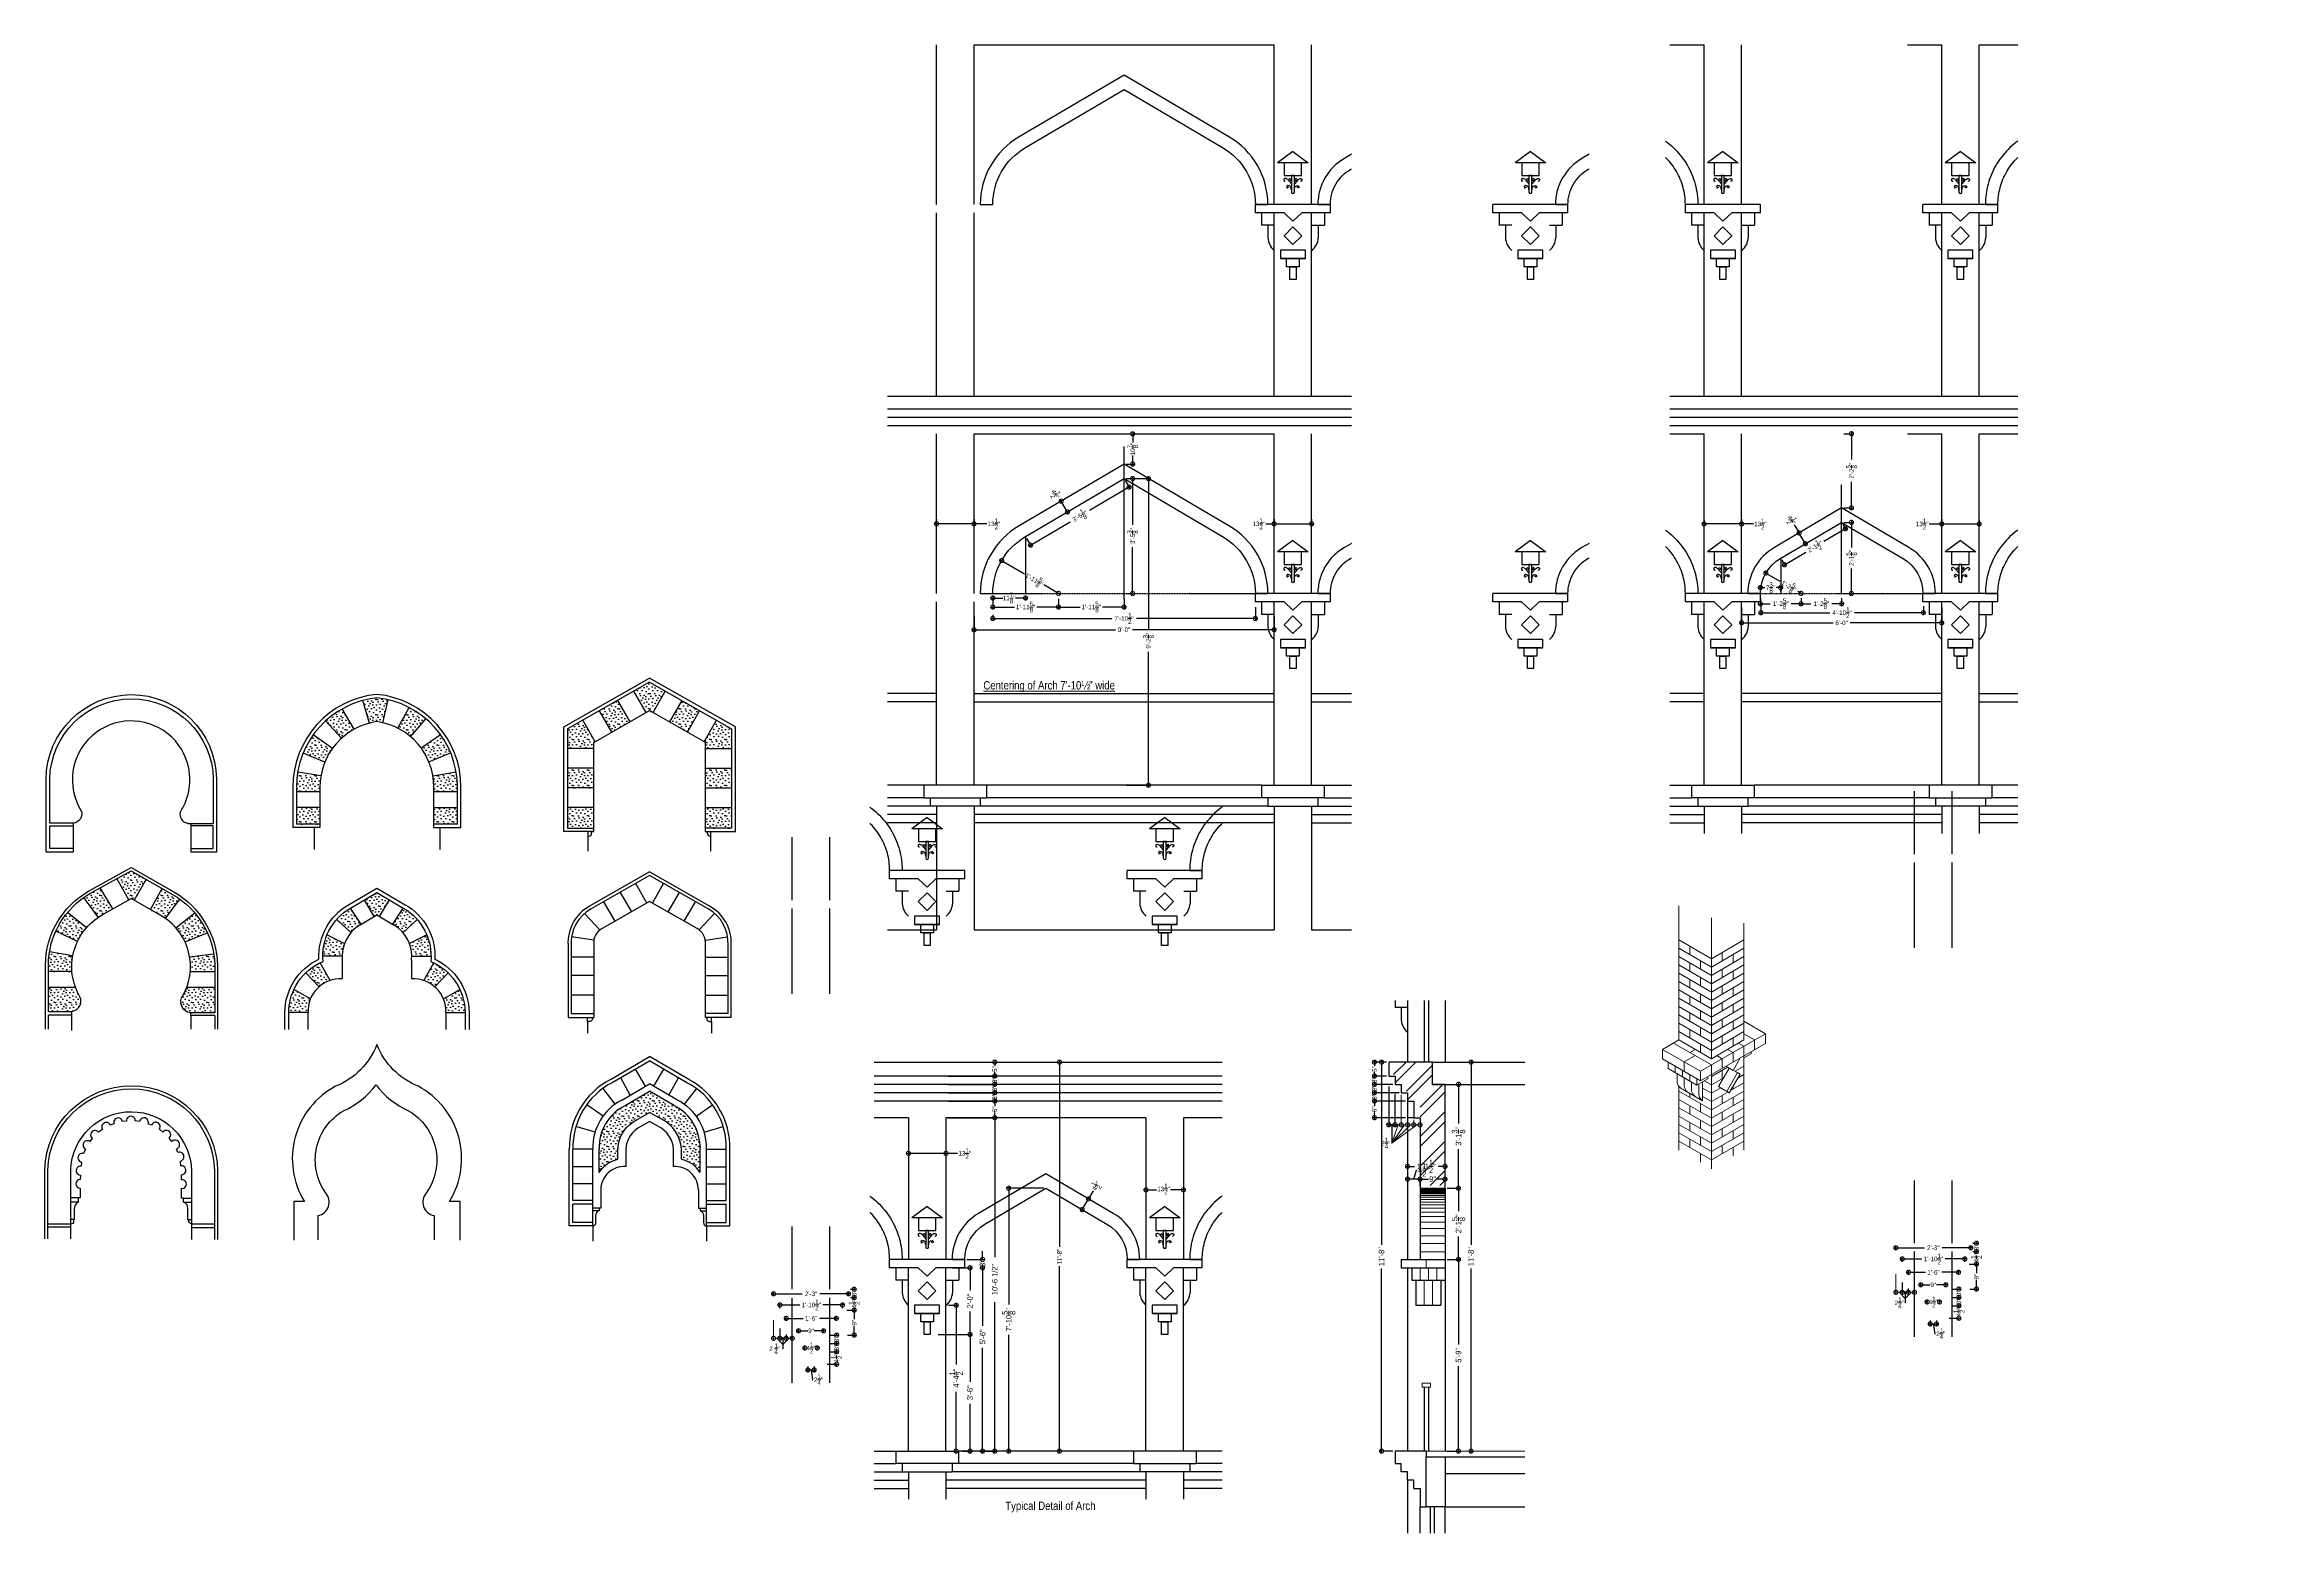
# Model space of a CAD drawing. Header units: millimetres. Extents: x -141861 to -141057, y 13116 to 13652.
import ezdxf
from ezdxf.xclip import XClip

# ---------------------------------------------------------------- set-up
doc = ezdxf.new("R2010")
doc.units = ezdxf.units.MM
doc.header["$XCLIPFRAME"] = 0
doc.linetypes.add('BORDER2', pattern=[0.875, 0.25, -0.125, 0.25, -0.125, 0, -0.125])
doc.layers.get('0').update_dxf_attribs({"color": 254})
for name, color, linetype, lineweight in [('Dim', 7, 'Continuous', 9), ('Floor Finish', 71, 'Continuous', 13), ('Hatch', 252, 'Continuous', 0), ('Stair', 22, 'Continuous', 9)]:
    doc.layers.add(name, color=color, linetype=linetype, lineweight=lineweight)
for name, color, linetype in [('ele', 43, 'Continuous'), ('ele1', 1, 'Continuous'), ('Pillar', 30, 'Continuous'), ('Slab', 3, 'Continuous'), ('Text', 255, 'Continuous'), ('WALL', 40, 'Continuous')]:
    doc.layers.add(name, color=color, linetype=linetype)
doc.styles.add('SWISS', font='swissc.ttf')
doc.dimstyles.new('¾ Scale', dxfattribs={"dimtxt": 1.625, "dimasz": 3, "dimexe": 0.75, "dimexo": 0.75, "dimgap": 0.09, "dimtad": 0, "dimdec": 3, "dimzin": 3, "dimdsep": 46, "dimlunit": 4, "dimtxsty": 'Standard', "dimblk": 'DOTSMALL', "dimcen": 0.09, "dimdle": 0.75, "dimadec": 0, "dimazin": 0, "dimtfac": 1, "dimtdec": 3, "dimtmove": 1, "dimatfit": 3, "dimfxl": 1, "dimtolj": 1, "dimtzin": 0, "dimarcsym": 0})

# ---------------------------------------------------------------- blocks, each defined once
blk = doc.blocks.new('Arch-6')
at = {"color": 0, "linetype": 'ByBlock', "lineweight": -2}
blk.add_lwpolyline([(63, 0, 0.267949), (53.44, 16.56), (29.25, 30.82), (5.03, 16.54, 0.267394), (-4.5, 0), (0, 0, -0.267949), (7.31, 12.67), (29.25, 25.59), (51.19, 12.67, -0.267949), (58.5, 0)], format="xyb", close=True, dxfattribs=at)
blk = doc.blocks.new('Cangry')
at = {"color": 0, "linetype": 'ByBlock', "lineweight": -2, "ltscale": 3}
for p, q in [((13.5, 0), (-13.5, 0)), ((13.5, -3), (13.5, 0)), ((-13.5, -3), (-13.5, 0)), ((-3.18, -3), (-13.5, -3)), ((-11.25, -3), (-11.25, -7.5)), ((-6.75, -7.5), (-11.25, -7.5)), ((-9, -7.5), (-9, -12)), ((0, -6), (-3.18, -3)), ((3.18, -3), (0, -6)), ((13.5, -3), (3.18, -3)), ((6.89, -7.5), (11.39, -7.5)), ((9.14, -7.5), (9.14, -12)), ((11.39, -3), (11.39, -7.5))]:
    blk.add_line(p, q, dxfattribs=at)
blk.add_lwpolyline([(0, -8.07), (-3.18, -11.25), (0, -14.43), (3.18, -11.25)], close=True, dxfattribs=at)
for centre, start, end in [((-2.45, -11.54), 184.03807, 229.09203), ((2.59, -11.54), 310.90797, 355.96193)]:
    blk.add_arc(centre, 6.57, start, end, dxfattribs=at)
blk = doc.blocks.new('Lemp')
at = {"color": 0, "linetype": 'ByBlock', "lineweight": -2, "ltscale": 3}
for p, q in [((0, 15.11), (-5.52, 11.07)), ((5.52, 11.07), (-5.52, 11.07)), ((-3.16, 11.07), (-3.16, 6.49)), ((0, 15.11), (5.52, 11.07)), ((3.16, 6.49), (3.16, 11.07)), ((-3.16, 6.49), (3.16, 6.49)), ((-1.85, 5), (-0.53, 3.51)), ((0.53, 6.49), (-0.53, 6.49)), ((-0.53, 6.49), (-0.53, 0.53)), ((0.53, 0.53), (0.53, 6.49)), ((1.85, 5), (0.53, 3.51))]:
    blk.add_line(p, q, dxfattribs=at)
blk.add_arc((0, 0.53), 0.527, 180, 0, dxfattribs=at)
for points in [[(-1.85, 5), (-2.58, 5.37), (-3.12, 5.3), (-3.24, 4.96), (-3.02, 4.45), (-2.73, 4.59)], [(-0.53, 1.34), (-0.84, 2.47), (-1.26, 2.79), (-2.15, 2.61), (-2.15, 2.08), (-1.67, 2.25), (-1.43, 2.39)], [(-1.24, 4.31), (-1.4, 4.93), (-1.17, 5.42), (-0.71, 4.88), (-0.97, 4.64)], [(0.53, 1.34), (0.84, 2.47), (1.26, 2.79), (2.15, 2.61), (2.15, 2.08), (1.67, 2.25), (1.43, 2.39)], [(1.24, 4.31), (1.4, 4.93), (1.17, 5.42), (0.71, 4.88), (0.97, 4.64)], [(1.85, 5), (2.58, 5.37), (3.12, 5.3), (3.24, 4.96), (3.02, 4.45), (2.73, 4.59)]]:
    blk.add_spline(points, degree=3, dxfattribs=at)
blk = doc.blocks.new('LINE')
at = {"color": 0, "linetype": 'ByBlock', "lineweight": -2}
blk.add_line((0, 0), (12, 0), dxfattribs=at)
blk = doc.blocks.new('Arch-9')
at = {"color": 0, "linetype": 'ByBlock', "lineweight": -2}
blk.add_lwpolyline([(99, 0, 0.267949), (84.94, 24.36), (47.25, 46.57), (9.53, 24.34, 0.267572), (-4.5, 0), (0, 0, -0.267949), (11.81, 20.46), (47.25, 41.34), (82.69, 20.46, -0.267949), (94.5, 0)], format="xyb", close=True, dxfattribs=at)
blk = doc.blocks.new('Gutka')
at = {"color": 0, "linetype": 'ByBlock', "lineweight": -2}
blk.add_line((4.5, 7.5), (-4.5, 7.5), dxfattribs=at)
for points in [[(4.5, 10.5), (-4.5, 10.5), (-4.5, 7.5), (4.5, 7.5)], [(-2.25, 7.5), (2.25, 7.5), (2.25, 4.5), (-2.25, 4.5)], [(-1.125, 4.5), (1.125, 4.5), (1.125, 0), (-1.125, 0)]]:
    blk.add_lwpolyline(points, close=True, dxfattribs=at)
blk = doc.blocks.new('_DotSmall')
at = {"layer": 'Text', "color": 0, "const_width": 0.5}
blk.add_lwpolyline([(-0.0625, 0, 1), (0.0625, 0, 1)], format="xyb", close=True, dxfattribs=at)
blk = doc.blocks.new('*D10')
at = {"layer": 'Defpoints', "color": 0, "transparency": 16777216}
for p in [(-141472.27, 13495.67), (-141472.27, 13454.32), (-141469.19, 13454.32)]:
    blk.add_point(p, dxfattribs=at)
at = {"layer": 'Dim', "color": 0, "lineweight": -2, "transparency": 16777216}
for p, q in [((-141471.52, 13495.67), (-141468.44, 13495.67)), ((-141469.19, 13496.42), (-141469.19, 13479.01)), ((-141469.19, 13453.57), (-141469.19, 13470.98)), ((-141471.52, 13454.32), (-141468.44, 13454.32))]:
    blk.add_line(p, q, dxfattribs=at)
at = {"layer": 'Dim', "color": 0, "lineweight": -2, "transparency": 16777216, "xscale": 3, "yscale": 3, "zscale": 3}
for p, rotation in [((-141469.19, 13495.67), 90), ((-141469.19, 13454.32), 270)]:
    blk.add_blockref('_DotSmall', p, dxfattribs=dict(at, rotation=rotation))
at = {"layer": 'Dim', "color": 0, "transparency": 16777216, "insert": (-141469.19, 13474.99), "char_height": 1.625, "attachment_point": 5, "rotation": 90}
blk.add_mtext('\\A1;3\'-5{\\H1.000000x;\\S3/8;}"', dxfattribs=at)
blk = doc.blocks.new('*D11')
at = {"layer": 'Defpoints', "color": 0, "transparency": 16777216}
for p in [(-141519.52, 13453.14), (-141495.9, 13453.14), (-141495.9, 13449.45)]:
    blk.add_point(p, dxfattribs=at)
at = {"layer": 'Dim', "color": 0, "lineweight": -2, "transparency": 16777216}
for p, q in [((-141520.27, 13449.45), (-141511.73, 13449.45)), ((-141519.52, 13452.39), (-141519.52, 13448.7)), ((-141495.15, 13449.45), (-141503.69, 13449.45)), ((-141495.9, 13452.39), (-141495.9, 13448.7))]:
    blk.add_line(p, q, dxfattribs=at)
at = {"layer": 'Dim', "color": 0, "lineweight": -2, "transparency": 16777216, "xscale": 3, "yscale": 3, "zscale": 3, "rotation": 180}
blk.add_blockref('_DotSmall', (-141519.52, 13449.45), dxfattribs=at)
at = {"layer": 'Dim', "color": 0, "lineweight": -2, "transparency": 16777216, "xscale": 3, "yscale": 3, "zscale": 3}
blk.add_blockref('_DotSmall', (-141495.9, 13449.45), dxfattribs=at)
at = {"layer": 'Dim', "color": 0, "transparency": 16777216, "insert": (-141507.71, 13449.45), "char_height": 1.625, "attachment_point": 5}
blk.add_mtext('\\A1;1\'-11{\\H1.000000x;\\S5/8;}"', dxfattribs=at)
blk = doc.blocks.new('*D12')
at = {"layer": 'Defpoints', "color": 0, "transparency": 16777216}
for p in [(-141495.9, 13453.14), (-141472.27, 13453.14), (-141472.27, 13449.45)]:
    blk.add_point(p, dxfattribs=at)
at = {"layer": 'Dim', "color": 0, "lineweight": -2, "transparency": 16777216}
for p, q in [((-141496.65, 13449.45), (-141488.1, 13449.45)), ((-141495.9, 13452.39), (-141495.9, 13448.7)), ((-141471.52, 13449.45), (-141480.07, 13449.45)), ((-141472.27, 13452.39), (-141472.27, 13448.7))]:
    blk.add_line(p, q, dxfattribs=at)
at = {"layer": 'Dim', "color": 0, "lineweight": -2, "transparency": 16777216, "xscale": 3, "yscale": 3, "zscale": 3, "rotation": 180}
blk.add_blockref('_DotSmall', (-141495.9, 13449.45), dxfattribs=at)
at = {"layer": 'Dim', "color": 0, "lineweight": -2, "transparency": 16777216, "xscale": 3, "yscale": 3, "zscale": 3}
blk.add_blockref('_DotSmall', (-141472.27, 13449.45), dxfattribs=at)
at = {"layer": 'Dim', "color": 0, "transparency": 16777216, "insert": (-141484.08, 13449.45), "char_height": 1.625, "attachment_point": 5}
blk.add_mtext('\\A1;1\'-11{\\H1.000000x;\\S5/8;}"', dxfattribs=at)
blk = doc.blocks.new('*D13')
at = {"layer": 'Defpoints', "color": 0, "transparency": 16777216}
for p in [(-141472.27, 13511.77), (-141469.16, 13511.77), (-141472.27, 13500.89)]:
    blk.add_point(p, dxfattribs=at)
at = {"layer": 'Dim', "color": 0, "lineweight": -2, "transparency": 16777216}
for p, q in [((-141471.52, 13511.77), (-141468.41, 13511.77)), ((-141469.16, 13512.52), (-141469.16, 13508.72)), ((-141469.16, 13500.14), (-141469.16, 13503.94)), ((-141471.52, 13500.89), (-141468.41, 13500.89))]:
    blk.add_line(p, q, dxfattribs=at)
at = {"layer": 'Dim', "color": 0, "lineweight": -2, "transparency": 16777216, "xscale": 3, "yscale": 3, "zscale": 3}
for p, rotation in [((-141469.16, 13511.77), 90), ((-141469.16, 13500.89), 270)]:
    blk.add_blockref('_DotSmall', p, dxfattribs=dict(at, rotation=rotation))
at = {"layer": 'Dim', "color": 0, "transparency": 16777216, "insert": (-141469.16, 13506.33), "char_height": 1.625, "attachment_point": 5, "rotation": 90}
blk.add_mtext('\\A1;10{\\H1.000000x;\\S7/8;}"', dxfattribs=at)
blk = doc.blocks.new('*D14')
at = {"layer": 'Defpoints', "color": 0, "transparency": 16777216}
for p in [(-141519.52, 13447.45), (-141425.02, 13450.14), (-141425.02, 13445.32)]:
    blk.add_point(p, dxfattribs=at)
at = {"layer": 'Dim', "color": 0, "lineweight": -2, "transparency": 16777216}
for p, q in [((-141519.52, 13446.7), (-141519.52, 13444.57)), ((-141425.02, 13449.39), (-141425.02, 13444.57)), ((-141520.27, 13445.32), (-141476.69, 13445.32)), ((-141424.27, 13445.32), (-141467.85, 13445.32))]:
    blk.add_line(p, q, dxfattribs=at)
at = {"layer": 'Dim', "color": 0, "lineweight": -2, "transparency": 16777216, "xscale": 3, "yscale": 3, "zscale": 3, "rotation": 180}
blk.add_blockref('_DotSmall', (-141519.52, 13445.32), dxfattribs=at)
at = {"layer": 'Dim', "color": 0, "lineweight": -2, "transparency": 16777216, "xscale": 3, "yscale": 3, "zscale": 3}
blk.add_blockref('_DotSmall', (-141425.02, 13445.32), dxfattribs=at)
at = {"layer": 'Dim', "color": 0, "transparency": 16777216, "insert": (-141472.27, 13445.32), "char_height": 1.625, "attachment_point": 5}
blk.add_mtext('\\A1;7\'-10{\\H1.000000x;\\S1/2;}"', dxfattribs=at)
blk = doc.blocks.new('*D15')
at = {"layer": 'Defpoints', "color": 0, "transparency": 16777216}
for p in [(-141526.27, 13446.79), (-141418.27, 13446.79), (-141418.27, 13441.28)]:
    blk.add_point(p, dxfattribs=at)
at = {"layer": 'Dim', "color": 0, "lineweight": -2, "transparency": 16777216}
for p, q in [((-141526.27, 13446.04), (-141526.27, 13440.53)), ((-141418.27, 13446.04), (-141418.27, 13440.53)), ((-141527.02, 13441.28), (-141475.34, 13441.28)), ((-141417.52, 13441.28), (-141469.2, 13441.28))]:
    blk.add_line(p, q, dxfattribs=at)
at = {"layer": 'Dim', "color": 0, "lineweight": -2, "transparency": 16777216, "xscale": 3, "yscale": 3, "zscale": 3, "rotation": 180}
blk.add_blockref('_DotSmall', (-141526.27, 13441.28), dxfattribs=at)
at = {"layer": 'Dim', "color": 0, "lineweight": -2, "transparency": 16777216, "xscale": 3, "yscale": 3, "zscale": 3}
blk.add_blockref('_DotSmall', (-141418.27, 13441.28), dxfattribs=at)
at = {"layer": 'Dim', "color": 0, "transparency": 16777216, "insert": (-141472.27, 13441.28), "char_height": 1.625, "attachment_point": 5}
blk.add_mtext('\\A1;9\'-0"', dxfattribs=at)
blk = doc.blocks.new('*D16')
at = {"layer": 'Defpoints', "color": 0, "transparency": 16777216}
for p in [(-141539.77, 13481.87), (-141539.77, 13479.41), (-141526.27, 13481.87)]:
    blk.add_point(p, dxfattribs=at)
at = {"layer": 'Dim', "color": 0, "lineweight": -2, "transparency": 16777216}
for p, q in [((-141525.52, 13479.41), (-141540.52, 13479.41)), ((-141539.77, 13481.12), (-141539.77, 13478.66)), ((-141526.27, 13481.12), (-141526.27, 13478.66)), ((-141521.62, 13479.41), (-141526.27, 13479.41))]:
    blk.add_line(p, q, dxfattribs=at)
at = {"layer": 'Dim', "color": 0, "lineweight": -2, "transparency": 16777216, "xscale": 3, "yscale": 3, "zscale": 3, "rotation": 180}
blk.add_blockref('_DotSmall', (-141539.77, 13479.41), dxfattribs=at)
at = {"layer": 'Dim', "color": 0, "lineweight": -2, "transparency": 16777216, "xscale": 3, "yscale": 3, "zscale": 3}
blk.add_blockref('_DotSmall', (-141526.27, 13479.41), dxfattribs=at)
at = {"layer": 'Dim', "color": 0, "transparency": 16777216, "insert": (-141519.1, 13479.41), "char_height": 1.625, "attachment_point": 5}
blk.add_mtext('\\A1;13{\\H1.000000x;\\S1/2;}"', dxfattribs=at)
blk = doc.blocks.new('*D17')
at = {"layer": 'Defpoints', "color": 0, "transparency": 16777216}
for p in [(-141494.91, 13487.55), (-141492.27, 13489.1), (-141489.99, 13485.22)]:
    blk.add_point(p, dxfattribs=at)
at = {"layer": 'Dim', "color": 0, "lineweight": -2, "transparency": 16777216}
for p, q in [((-141492.92, 13488.72), (-141495.55, 13487.17)), ((-141492.24, 13483.03), (-141495.29, 13488.19)), ((-141490.64, 13484.84), (-141493.27, 13483.29))]:
    blk.add_line(p, q, dxfattribs=at)
at = {"layer": 'Dim', "color": 0, "lineweight": -2, "transparency": 16777216, "xscale": 3, "yscale": 3, "zscale": 3}
for p, rotation in [((-141494.91, 13487.55), 120.5115422742227), ((-141492.62, 13483.67), 300.5115422742227)]:
    blk.add_blockref('_DotSmall', p, dxfattribs=dict(at, rotation=rotation))
at = {"layer": 'Dim', "color": 0, "transparency": 16777216, "insert": (-141497.03, 13490.07), "char_height": 1.625, "attachment_point": 5, "rotation": 300.51154}
blk.add_mtext('\\A1;4{\\H1.000000x;\\S1/2;}"', dxfattribs=at)
blk = doc.blocks.new('*D18')
at = {"layer": 'Defpoints', "color": 0, "transparency": 16777216}
for p in [(-141243.29, 13453.45), (-141228.66, 13453.45), (-141228.66, 13450.64)]:
    blk.add_point(p, dxfattribs=at)
at = {"layer": 'Dim', "color": 0, "lineweight": -2, "transparency": 16777216}
for p, q in [((-141244.04, 13450.64), (-141239.72, 13450.64)), ((-141243.29, 13452.7), (-141243.29, 13449.89)), ((-141227.91, 13450.64), (-141232.23, 13450.64)), ((-141228.66, 13452.7), (-141228.66, 13449.89))]:
    blk.add_line(p, q, dxfattribs=at)
at = {"layer": 'Dim', "color": 0, "lineweight": -2, "transparency": 16777216, "xscale": 3, "yscale": 3, "zscale": 3, "rotation": 180}
blk.add_blockref('_DotSmall', (-141243.29, 13450.64), dxfattribs=at)
at = {"layer": 'Dim', "color": 0, "lineweight": -2, "transparency": 16777216, "xscale": 3, "yscale": 3, "zscale": 3}
blk.add_blockref('_DotSmall', (-141228.66, 13450.64), dxfattribs=at)
at = {"layer": 'Dim', "color": 0, "transparency": 16777216, "insert": (-141235.98, 13450.64), "char_height": 1.625, "attachment_point": 5}
blk.add_mtext('\\A1;1\'-2{\\H1.000000x;\\S5/8;}"', dxfattribs=at)
blk = doc.blocks.new('*D19')
at = {"layer": 'Defpoints', "color": 0, "transparency": 16777216}
for p in [(-141229.36, 13476.11), (-141229.29, 13476.15), (-141227.01, 13472.27)]:
    blk.add_point(p, dxfattribs=at)
at = {"layer": 'Dim', "color": 0, "lineweight": -2, "transparency": 16777216}
for p, q in [((-141231.08, 13479.02), (-141229.36, 13476.11)), ((-141229.94, 13475.77), (-141230.01, 13475.73)), ((-141226.7, 13471.58), (-141229.75, 13476.75)), ((-141227.65, 13471.89), (-141227.73, 13471.85))]:
    blk.add_line(p, q, dxfattribs=at)
at = {"layer": 'Dim', "color": 0, "lineweight": -2, "transparency": 16777216, "xscale": 3, "yscale": 3, "zscale": 3}
for p, rotation in [((-141229.36, 13476.11), 120.5115422745537), ((-141227.08, 13472.23), 300.5115422745537)]:
    blk.add_blockref('_DotSmall', p, dxfattribs=dict(at, rotation=rotation))
at = {"layer": 'Dim', "color": 0, "transparency": 16777216, "insert": (-141232.09, 13480.73), "char_height": 1.625, "attachment_point": 5, "rotation": 300.51154}
blk.add_mtext('\\A1;4{\\H1.000000x;\\S1/2;}"', dxfattribs=at)
blk = doc.blocks.new('*D20')
at = {"layer": 'Defpoints', "color": 0, "transparency": 16777216}
for p in [(-141214.04, 13479.92), (-141210.52, 13479.92), (-141214.04, 13454.32)]:
    blk.add_point(p, dxfattribs=at)
at = {"layer": 'Dim', "color": 0, "lineweight": -2, "transparency": 16777216}
for p, q in [((-141213.29, 13479.92), (-141209.77, 13479.92)), ((-141210.52, 13480.67), (-141210.52, 13470.86)), ((-141210.52, 13453.57), (-141210.52, 13463.37)), ((-141213.29, 13454.32), (-141209.77, 13454.32))]:
    blk.add_line(p, q, dxfattribs=at)
at = {"layer": 'Dim', "color": 0, "lineweight": -2, "transparency": 16777216, "xscale": 3, "yscale": 3, "zscale": 3}
for p, rotation in [((-141210.52, 13479.92), 90), ((-141210.52, 13454.32), 270)]:
    blk.add_blockref('_DotSmall', p, dxfattribs=dict(at, rotation=rotation))
at = {"layer": 'Dim', "color": 0, "transparency": 16777216, "insert": (-141210.52, 13467.12), "char_height": 1.625, "attachment_point": 5, "rotation": 90}
blk.add_mtext('\\A1;2\'-1{\\H1.000000x;\\S5/8;}"', dxfattribs=at)
blk = doc.blocks.new('*D21')
at = {"layer": 'Defpoints', "color": 0, "transparency": 16777216}
for p in [(-141214.04, 13511.82), (-141210.49, 13511.82), (-141214.04, 13485.14)]:
    blk.add_point(p, dxfattribs=at)
at = {"layer": 'Dim', "color": 0, "lineweight": -2, "transparency": 16777216}
for p, q in [((-141213.29, 13511.82), (-141209.74, 13511.82)), ((-141210.49, 13512.57), (-141210.49, 13502.5)), ((-141210.49, 13484.39), (-141210.49, 13494.46)), ((-141213.29, 13485.14), (-141209.74, 13485.14))]:
    blk.add_line(p, q, dxfattribs=at)
at = {"layer": 'Dim', "color": 0, "lineweight": -2, "transparency": 16777216, "xscale": 3, "yscale": 3, "zscale": 3}
for p, rotation in [((-141210.49, 13511.82), 90), ((-141210.49, 13485.14), 270)]:
    blk.add_blockref('_DotSmall', p, dxfattribs=dict(at, rotation=rotation))
at = {"layer": 'Dim', "color": 0, "transparency": 16777216, "insert": (-141210.49, 13498.48), "char_height": 1.625, "attachment_point": 5, "rotation": 90}
blk.add_mtext('\\A1;2\'-2{\\H1.000000x;\\S5/8;}"', dxfattribs=at)
blk = doc.blocks.new('*D22')
at = {"layer": 'Defpoints', "color": 0, "transparency": 16777216}
for p in [(-141243.13, 13450.5), (-141184.63, 13450.5), (-141184.63, 13447.42)]:
    blk.add_point(p, dxfattribs=at)
at = {"layer": 'Dim', "color": 0, "lineweight": -2, "transparency": 16777216}
for p, q in [((-141243.88, 13447.42), (-141218.3, 13447.42)), ((-141243.13, 13449.75), (-141243.13, 13446.67)), ((-141183.88, 13447.42), (-141209.46, 13447.42)), ((-141184.63, 13449.75), (-141184.63, 13446.67))]:
    blk.add_line(p, q, dxfattribs=at)
at = {"layer": 'Dim', "color": 0, "lineweight": -2, "transparency": 16777216, "xscale": 3, "yscale": 3, "zscale": 3, "rotation": 180}
blk.add_blockref('_DotSmall', (-141243.13, 13447.42), dxfattribs=at)
at = {"layer": 'Dim', "color": 0, "lineweight": -2, "transparency": 16777216, "xscale": 3, "yscale": 3, "zscale": 3}
blk.add_blockref('_DotSmall', (-141184.63, 13447.42), dxfattribs=at)
at = {"layer": 'Dim', "color": 0, "transparency": 16777216, "insert": (-141213.88, 13447.42), "char_height": 1.625, "attachment_point": 5}
blk.add_mtext('\\A1;4\'-10{\\H1.000000x;\\S1/2;}"', dxfattribs=at)
blk = doc.blocks.new('*D23')
at = {"layer": 'Defpoints', "color": 0, "transparency": 16777216}
for p in [(-141250.04, 13450.06), (-141178.04, 13450.06), (-141178.04, 13443.77)]:
    blk.add_point(p, dxfattribs=at)
at = {"layer": 'Dim', "color": 0, "lineweight": -2, "transparency": 16777216}
for p, q in [((-141250.04, 13449.31), (-141250.04, 13443.02)), ((-141178.04, 13449.31), (-141178.04, 13443.02)), ((-141250.79, 13443.77), (-141217.11, 13443.77)), ((-141177.29, 13443.77), (-141210.97, 13443.77))]:
    blk.add_line(p, q, dxfattribs=at)
at = {"layer": 'Dim', "color": 0, "lineweight": -2, "transparency": 16777216, "xscale": 3, "yscale": 3, "zscale": 3, "rotation": 180}
blk.add_blockref('_DotSmall', (-141250.04, 13443.77), dxfattribs=at)
at = {"layer": 'Dim', "color": 0, "lineweight": -2, "transparency": 16777216, "xscale": 3, "yscale": 3, "zscale": 3}
blk.add_blockref('_DotSmall', (-141178.04, 13443.77), dxfattribs=at)
at = {"layer": 'Dim', "color": 0, "transparency": 16777216, "insert": (-141214.04, 13443.77), "char_height": 1.625, "attachment_point": 5}
blk.add_mtext('\\A1;6\'-0"', dxfattribs=at)
blk = doc.blocks.new('*D24')
at = {"layer": 'Defpoints', "color": 0, "transparency": 16777216}
for p in [(-141263.54, 13481.63), (-141263.54, 13479.35), (-141250.04, 13481.88)]:
    blk.add_point(p, dxfattribs=at)
at = {"layer": 'Dim', "color": 0, "lineweight": -2, "transparency": 16777216}
for p, q in [((-141249.29, 13479.35), (-141264.29, 13479.35)), ((-141263.54, 13480.88), (-141263.54, 13478.6)), ((-141250.04, 13481.13), (-141250.04, 13478.6)), ((-141245.81, 13479.35), (-141250.04, 13479.35))]:
    blk.add_line(p, q, dxfattribs=at)
at = {"layer": 'Dim', "color": 0, "lineweight": -2, "transparency": 16777216, "xscale": 3, "yscale": 3, "zscale": 3, "rotation": 180}
blk.add_blockref('_DotSmall', (-141263.54, 13479.35), dxfattribs=at)
at = {"layer": 'Dim', "color": 0, "lineweight": -2, "transparency": 16777216, "xscale": 3, "yscale": 3, "zscale": 3}
blk.add_blockref('_DotSmall', (-141250.04, 13479.35), dxfattribs=at)
at = {"layer": 'Dim', "color": 0, "transparency": 16777216, "insert": (-141243.29, 13479.35), "char_height": 1.625, "attachment_point": 5}
blk.add_mtext('\\A1;13{\\H1.000000x;\\S1/2;}"', dxfattribs=at)
blk = doc.blocks.new('*D25')
at = {"layer": 'Defpoints', "color": 0, "transparency": 16777216}
for p in [(-141516.36, 13466.13), (-141516.33, 13466.18), (-141495.9, 13454.32)]:
    blk.add_point(p, dxfattribs=at)
at = {"layer": 'Dim', "color": 0, "lineweight": -2, "transparency": 16777216}
for p, q in [((-141516.98, 13466.55), (-141508.05, 13461.4)), ((-141515.98, 13466.78), (-141515.96, 13466.83)), ((-141495.22, 13453.99), (-141501.1, 13457.38)), ((-141495.52, 13454.97), (-141495.5, 13455.01))]:
    blk.add_line(p, q, dxfattribs=at)
at = {"layer": 'Dim', "color": 0, "lineweight": -2, "transparency": 16777216, "xscale": 3, "yscale": 3, "zscale": 3}
for p, rotation in [((-141516.33, 13466.18), 149.999633204212), ((-141495.87, 13454.36), 329.9996332042119)]:
    blk.add_blockref('_DotSmall', p, dxfattribs=dict(at, rotation=rotation))
at = {"layer": 'Dim', "color": 0, "transparency": 16777216, "insert": (-141504.62, 13459.31), "char_height": 1.625, "attachment_point": 5, "rotation": 329.99963}
blk.add_mtext('\\A1;1\'-11{\\H1.000000x;\\S5/8;}"', dxfattribs=at)
blk = doc.blocks.new('*D26')
at = {"layer": 'Defpoints', "color": 0, "transparency": 16777216}
for p in [(-141418.27, 13481.87), (-141404.77, 13481.87), (-141404.77, 13479.41)]:
    blk.add_point(p, dxfattribs=at)
at = {"layer": 'Dim', "color": 0, "lineweight": -2, "transparency": 16777216}
for p, q in [((-141421.27, 13479.41), (-141418.27, 13479.41)), ((-141419.02, 13479.41), (-141404.02, 13479.41)), ((-141418.27, 13481.12), (-141418.27, 13478.66)), ((-141404.77, 13481.12), (-141404.77, 13478.66))]:
    blk.add_line(p, q, dxfattribs=at)
at = {"layer": 'Dim', "color": 0, "lineweight": -2, "transparency": 16777216, "xscale": 3, "yscale": 3, "zscale": 3, "rotation": 180}
blk.add_blockref('_DotSmall', (-141418.27, 13479.41), dxfattribs=at)
at = {"layer": 'Dim', "color": 0, "lineweight": -2, "transparency": 16777216, "xscale": 3, "yscale": 3, "zscale": 3}
blk.add_blockref('_DotSmall', (-141404.77, 13479.41), dxfattribs=at)
at = {"layer": 'Dim', "color": 0, "transparency": 16777216, "insert": (-141423.8, 13479.41), "char_height": 1.625, "attachment_point": 5}
blk.add_mtext('\\A1;13{\\H1.000000x;\\S1/2;}"', dxfattribs=at)
blk = doc.blocks.new('*D27')
at = {"layer": 'Defpoints', "color": 0, "transparency": 16777216}
for p in [(-141178.04, 13481.88), (-141164.54, 13481.63), (-141164.54, 13479.35)]:
    blk.add_point(p, dxfattribs=at)
at = {"layer": 'Dim', "color": 0, "lineweight": -2, "transparency": 16777216}
for p, q in [((-141182.53, 13479.35), (-141178.04, 13479.35)), ((-141178.79, 13479.35), (-141163.79, 13479.35)), ((-141178.04, 13481.13), (-141178.04, 13478.6)), ((-141164.54, 13480.88), (-141164.54, 13478.6))]:
    blk.add_line(p, q, dxfattribs=at)
at = {"layer": 'Dim', "color": 0, "lineweight": -2, "transparency": 16777216, "xscale": 3, "yscale": 3, "zscale": 3, "rotation": 180}
blk.add_blockref('_DotSmall', (-141178.04, 13479.35), dxfattribs=at)
at = {"layer": 'Dim', "color": 0, "lineweight": -2, "transparency": 16777216, "xscale": 3, "yscale": 3, "zscale": 3}
blk.add_blockref('_DotSmall', (-141164.54, 13479.35), dxfattribs=at)
at = {"layer": 'Dim', "color": 0, "transparency": 16777216, "insert": (-141185.06, 13479.35), "char_height": 1.625, "attachment_point": 5}
blk.add_mtext('\\A1;13{\\H1.000000x;\\S1/2;}"', dxfattribs=at)
blk = doc.blocks.new('*D28')
at = {"layer": 'Defpoints', "color": 0, "transparency": 16777216}
for p in [(-141228.66, 13453.45), (-141214.04, 13453.45), (-141214.04, 13450.64)]:
    blk.add_point(p, dxfattribs=at)
at = {"layer": 'Dim', "color": 0, "lineweight": -2, "transparency": 16777216}
for p, q in [((-141229.41, 13450.64), (-141225.1, 13450.64)), ((-141228.66, 13452.7), (-141228.66, 13449.89)), ((-141213.29, 13450.64), (-141217.6, 13450.64)), ((-141214.04, 13452.7), (-141214.04, 13449.89))]:
    blk.add_line(p, q, dxfattribs=at)
at = {"layer": 'Dim', "color": 0, "lineweight": -2, "transparency": 16777216, "xscale": 3, "yscale": 3, "zscale": 3, "rotation": 180}
blk.add_blockref('_DotSmall', (-141228.66, 13450.64), dxfattribs=at)
at = {"layer": 'Dim', "color": 0, "lineweight": -2, "transparency": 16777216, "xscale": 3, "yscale": 3, "zscale": 3}
blk.add_blockref('_DotSmall', (-141214.04, 13450.64), dxfattribs=at)
at = {"layer": 'Dim', "color": 0, "transparency": 16777216, "insert": (-141221.35, 13450.64), "char_height": 1.625, "attachment_point": 5}
blk.add_mtext('\\A1;1\'-2{\\H1.000000x;\\S5/8;}"', dxfattribs=at)
blk = doc.blocks.new('*D29')
at = {"layer": 'Defpoints', "color": 0, "transparency": 16777216}
for p in [(-141167.55, 13220.51), (-141167.55, 13217.51), (-141165.51, 13217.51)]:
    blk.add_point(p, dxfattribs=at)
at = {"layer": 'Dim', "color": 0, "lineweight": -2, "transparency": 16777216}
for p, q in [((-141166.8, 13220.51), (-141164.76, 13220.51)), ((-141165.51, 13221.26), (-141165.51, 13220.18)), ((-141166.8, 13217.51), (-141164.76, 13217.51)), ((-141165.51, 13216.76), (-141165.51, 13217.83))]:
    blk.add_line(p, q, dxfattribs=at)
at = {"layer": 'Dim', "color": 0, "lineweight": -2, "transparency": 16777216, "xscale": 3, "yscale": 3, "zscale": 3}
for p, rotation in [((-141165.51, 13220.51), 90), ((-141165.51, 13217.51), 270)]:
    blk.add_blockref('_DotSmall', p, dxfattribs=dict(at, rotation=rotation))
at = {"layer": 'Dim', "color": 0, "transparency": 16777216, "insert": (-141165.51, 13219.01), "char_height": 1.625, "attachment_point": 5, "rotation": 90}
blk.add_mtext('\\A1;3"', dxfattribs=at)
blk = doc.blocks.new('*D30')
at = {"layer": 'Defpoints', "color": 0, "transparency": 16777216}
for p in [(-141165.51, 13213.01), (-141168.7, 13204.01), (-141165.51, 13204.01)]:
    blk.add_point(p, dxfattribs=at)
at = {"layer": 'Dim', "color": 0, "lineweight": -2, "transparency": 16777216}
for p, q in [((-141165.51, 13213.76), (-141165.51, 13209.68)), ((-141165.51, 13203.26), (-141165.51, 13207.33)), ((-141167.95, 13204.01), (-141164.76, 13204.01))]:
    blk.add_line(p, q, dxfattribs=at)
at = {"layer": 'Dim', "color": 0, "lineweight": -2, "transparency": 16777216, "xscale": 3, "yscale": 3, "zscale": 3}
for p, rotation in [((-141165.51, 13213.01), 90), ((-141165.51, 13204.01), 270)]:
    blk.add_blockref('_DotSmall', p, dxfattribs=dict(at, rotation=rotation))
at = {"layer": 'Dim', "color": 0, "transparency": 16777216, "insert": (-141165.51, 13208.51), "char_height": 1.625, "attachment_point": 5, "rotation": 90}
blk.add_mtext('\\A1;9"', dxfattribs=at)
blk = doc.blocks.new('*D31')
at = {"layer": 'Defpoints', "color": 0, "transparency": 16777216}
for p in [(-141168.9, 13213.01), (-141167.55, 13217.51), (-141165.51, 13213.01)]:
    blk.add_point(p, dxfattribs=at)
at = {"layer": 'Dim', "color": 0, "lineweight": -2, "transparency": 16777216}
for p, q in [((-141168.15, 13213.01), (-141164.76, 13213.01)), ((-141166.8, 13217.51), (-141164.76, 13217.51)), ((-141165.51, 13218.26), (-141165.51, 13217.24)), ((-141165.51, 13212.26), (-141165.51, 13213.27))]:
    blk.add_line(p, q, dxfattribs=at)
at = {"layer": 'Dim', "color": 0, "lineweight": -2, "transparency": 16777216, "xscale": 3, "yscale": 3, "zscale": 3}
for p, rotation in [((-141165.51, 13217.51), 90), ((-141165.51, 13213.01), 270)]:
    blk.add_blockref('_DotSmall', p, dxfattribs=dict(at, rotation=rotation))
at = {"layer": 'Dim', "color": 0, "transparency": 16777216, "insert": (-141165.51, 13215.26), "char_height": 1.625, "attachment_point": 5, "rotation": 90}
blk.add_mtext('\\A1;4{\\H1.000000x;\\S1/2;}"', dxfattribs=at)
blk = doc.blocks.new('*D32')
at = {"layer": 'Defpoints', "color": 0, "transparency": 16777216}
for p in [(-141175.17, 13204.01), (-141175.17, 13201), (-141171.84, 13201)]:
    blk.add_point(p, dxfattribs=at)
at = {"layer": 'Dim', "color": 0, "lineweight": -2, "transparency": 16777216}
for p, q in [((-141171.84, 13204.76), (-141171.84, 13203.68)), ((-141174.42, 13204.01), (-141171.09, 13204.01)), ((-141174.42, 13201), (-141171.09, 13201)), ((-141171.84, 13200.25), (-141171.84, 13201.33))]:
    blk.add_line(p, q, dxfattribs=at)
at = {"layer": 'Dim', "color": 0, "lineweight": -2, "transparency": 16777216, "xscale": 3, "yscale": 3, "zscale": 3}
for p, rotation in [((-141171.84, 13204.01), 90), ((-141171.84, 13201), 270)]:
    blk.add_blockref('_DotSmall', p, dxfattribs=dict(at, rotation=rotation))
at = {"layer": 'Dim', "color": 0, "transparency": 16777216, "insert": (-141171.84, 13202.5), "char_height": 1.625, "attachment_point": 5, "rotation": 90}
blk.add_mtext('\\A1;3"', dxfattribs=at)
blk = doc.blocks.new('*D33')
at = {"layer": 'Defpoints', "color": 0, "transparency": 16777216}
for p in [(-141175.17, 13201), (-141173.8, 13198), (-141171.84, 13198)]:
    blk.add_point(p, dxfattribs=at)
at = {"layer": 'Dim', "color": 0, "lineweight": -2, "transparency": 16777216}
for p, q in [((-141174.42, 13201), (-141171.09, 13201)), ((-141173.05, 13198), (-141171.09, 13198)), ((-141171.84, 13201.75), (-141171.84, 13200.68)), ((-141171.84, 13197.25), (-141171.84, 13198.33))]:
    blk.add_line(p, q, dxfattribs=at)
at = {"layer": 'Dim', "color": 0, "lineweight": -2, "transparency": 16777216, "xscale": 3, "yscale": 3, "zscale": 3}
for p, rotation in [((-141171.84, 13201), 90), ((-141171.84, 13198), 270)]:
    blk.add_blockref('_DotSmall', p, dxfattribs=dict(at, rotation=rotation))
at = {"layer": 'Dim', "color": 0, "transparency": 16777216, "insert": (-141171.84, 13199.5), "char_height": 1.625, "attachment_point": 5, "rotation": 90}
blk.add_mtext('\\A1;3"', dxfattribs=at)
blk = doc.blocks.new('*D34')
at = {"layer": 'Defpoints', "color": 0, "transparency": 16777216}
for p in [(-141175.3, 13198), (-141176.04, 13193.5), (-141171.84, 13193.5)]:
    blk.add_point(p, dxfattribs=at)
at = {"layer": 'Dim', "color": 0, "lineweight": -2, "transparency": 16777216}
for p, q in [((-141174.55, 13198), (-141171.09, 13198)), ((-141171.84, 13198.75), (-141171.84, 13197.74)), ((-141175.29, 13193.5), (-141171.09, 13193.5)), ((-141171.84, 13192.75), (-141171.84, 13193.77))]:
    blk.add_line(p, q, dxfattribs=at)
at = {"layer": 'Dim', "color": 0, "lineweight": -2, "transparency": 16777216, "xscale": 3, "yscale": 3, "zscale": 3}
for p, rotation in [((-141171.84, 13198), 90), ((-141171.84, 13193.5), 270)]:
    blk.add_blockref('_DotSmall', p, dxfattribs=dict(at, rotation=rotation))
at = {"layer": 'Dim', "color": 0, "transparency": 16777216, "insert": (-141171.84, 13195.75), "char_height": 1.625, "attachment_point": 5, "rotation": 90}
blk.add_mtext('\\A1;4{\\H1.000000x;\\S1/2;}"', dxfattribs=at)
blk = doc.blocks.new('*D35')
at = {"layer": 'Defpoints', "color": 0, "transparency": 16777216}
for p in [(-141194.54, 13217.51), (-141167.55, 13218.86), (-141167.55, 13217.51)]:
    blk.add_point(p, dxfattribs=at)
at = {"layer": 'Dim', "color": 0, "lineweight": -2, "transparency": 16777216}
for p, q in [((-141195.29, 13218.86), (-141184.25, 13218.86)), ((-141194.54, 13218.26), (-141194.54, 13219.61)), ((-141166.8, 13218.86), (-141177.84, 13218.86)), ((-141167.55, 13218.26), (-141167.55, 13219.61))]:
    blk.add_line(p, q, dxfattribs=at)
at = {"layer": 'Dim', "color": 0, "lineweight": -2, "transparency": 16777216, "xscale": 3, "yscale": 3, "zscale": 3, "rotation": 180}
blk.add_blockref('_DotSmall', (-141194.54, 13218.86), dxfattribs=at)
at = {"layer": 'Dim', "color": 0, "lineweight": -2, "transparency": 16777216, "xscale": 3, "yscale": 3, "zscale": 3}
blk.add_blockref('_DotSmall', (-141167.55, 13218.86), dxfattribs=at)
at = {"layer": 'Dim', "color": 0, "transparency": 16777216, "insert": (-141181.05, 13218.86), "char_height": 1.625, "attachment_point": 5}
blk.add_mtext('\\A1;2\'-3"', dxfattribs=at)
blk = doc.blocks.new('*D36')
at = {"layer": 'Defpoints', "color": 0, "transparency": 16777216}
for p in [(-141192.23, 13213.01), (-141169.72, 13214.85), (-141169.72, 13213.01)]:
    blk.add_point(p, dxfattribs=at)
at = {"layer": 'Dim', "color": 0, "lineweight": -2, "transparency": 16777216}
for p, q in [((-141192.98, 13214.85), (-141185.13, 13214.85)), ((-141192.23, 13213.76), (-141192.23, 13215.6)), ((-141168.97, 13214.85), (-141176.82, 13214.85)), ((-141169.72, 13213.76), (-141169.72, 13215.6))]:
    blk.add_line(p, q, dxfattribs=at)
at = {"layer": 'Dim', "color": 0, "lineweight": -2, "transparency": 16777216, "xscale": 3, "yscale": 3, "zscale": 3, "rotation": 180}
blk.add_blockref('_DotSmall', (-141192.23, 13214.85), dxfattribs=at)
at = {"layer": 'Dim', "color": 0, "lineweight": -2, "transparency": 16777216, "xscale": 3, "yscale": 3, "zscale": 3}
blk.add_blockref('_DotSmall', (-141169.72, 13214.85), dxfattribs=at)
at = {"layer": 'Dim', "color": 0, "transparency": 16777216, "insert": (-141180.97, 13214.85), "char_height": 1.625, "attachment_point": 5}
blk.add_mtext('\\A1;1\'-10{\\H1.000000x;\\S1/2;}"', dxfattribs=at)
blk = doc.blocks.new('*D37')
at = {"layer": 'Defpoints', "color": 0, "transparency": 16777216}
for p in [(-141189.98, 13208.51), (-141171.97, 13210.03), (-141171.97, 13208.51)]:
    blk.add_point(p, dxfattribs=at)
at = {"layer": 'Dim', "color": 0, "lineweight": -2, "transparency": 16777216}
for p, q in [((-141190.73, 13210.03), (-141183.91, 13210.03)), ((-141189.98, 13209.26), (-141189.98, 13210.78)), ((-141171.22, 13210.03), (-141178.04, 13210.03)), ((-141171.97, 13209.26), (-141171.97, 13210.78))]:
    blk.add_line(p, q, dxfattribs=at)
at = {"layer": 'Dim', "color": 0, "lineweight": -2, "transparency": 16777216, "xscale": 3, "yscale": 3, "zscale": 3, "rotation": 180}
blk.add_blockref('_DotSmall', (-141189.98, 13210.03), dxfattribs=at)
at = {"layer": 'Dim', "color": 0, "lineweight": -2, "transparency": 16777216, "xscale": 3, "yscale": 3, "zscale": 3}
blk.add_blockref('_DotSmall', (-141171.97, 13210.03), dxfattribs=at)
at = {"layer": 'Dim', "color": 0, "transparency": 16777216, "insert": (-141180.97, 13210.03), "char_height": 1.625, "attachment_point": 5}
blk.add_mtext('\\A1;1\'-6"', dxfattribs=at)
blk = doc.blocks.new('*D38')
at = {"layer": 'Defpoints', "color": 0, "transparency": 16777216}
for p in [(-141176.55, 13205.54), (-141185.55, 13204), (-141176.55, 13204)]:
    blk.add_point(p, dxfattribs=at)
at = {"layer": 'Dim', "color": 0, "lineweight": -2, "transparency": 16777216}
for p, q in [((-141186.3, 13205.54), (-141182.22, 13205.54)), ((-141185.55, 13204.75), (-141185.55, 13206.29)), ((-141175.8, 13205.54), (-141179.87, 13205.54)), ((-141176.55, 13204.75), (-141176.55, 13206.29))]:
    blk.add_line(p, q, dxfattribs=at)
at = {"layer": 'Dim', "color": 0, "lineweight": -2, "transparency": 16777216, "xscale": 3, "yscale": 3, "zscale": 3, "rotation": 180}
blk.add_blockref('_DotSmall', (-141185.55, 13205.54), dxfattribs=at)
at = {"layer": 'Dim', "color": 0, "lineweight": -2, "transparency": 16777216, "xscale": 3, "yscale": 3, "zscale": 3}
blk.add_blockref('_DotSmall', (-141176.55, 13205.54), dxfattribs=at)
at = {"layer": 'Dim', "color": 0, "transparency": 16777216, "insert": (-141181.05, 13205.54), "char_height": 1.625, "attachment_point": 5}
blk.add_mtext('\\A1;9"', dxfattribs=at)
blk = doc.blocks.new('*D39')
at = {"layer": 'Defpoints', "color": 0, "transparency": 16777216}
for p in [(-141183.3, 13198), (-141178.8, 13199.37), (-141178.8, 13198)]:
    blk.add_point(p, dxfattribs=at)
at = {"layer": 'Dim', "color": 0, "lineweight": -2, "transparency": 16777216}
for p, q in [((-141184.05, 13199.37), (-141183.03, 13199.37)), ((-141183.3, 13198.75), (-141183.3, 13200.12)), ((-141178.05, 13199.37), (-141179.06, 13199.37)), ((-141178.8, 13198.75), (-141178.8, 13200.12))]:
    blk.add_line(p, q, dxfattribs=at)
at = {"layer": 'Dim', "color": 0, "lineweight": -2, "transparency": 16777216, "xscale": 3, "yscale": 3, "zscale": 3, "rotation": 180}
blk.add_blockref('_DotSmall', (-141183.3, 13199.37), dxfattribs=at)
at = {"layer": 'Dim', "color": 0, "lineweight": -2, "transparency": 16777216, "xscale": 3, "yscale": 3, "zscale": 3}
blk.add_blockref('_DotSmall', (-141178.8, 13199.37), dxfattribs=at)
at = {"layer": 'Dim', "color": 0, "transparency": 16777216, "insert": (-141181.05, 13199.37), "char_height": 1.625, "attachment_point": 5}
blk.add_mtext('\\A1;4{\\H1.000000x;\\S1/2;}"', dxfattribs=at)
blk = doc.blocks.new('*D40')
at = {"layer": 'Defpoints', "color": 0, "transparency": 16777216}
for p in [(-141182.17, 13193.5), (-141179.92, 13193.5), (-141179.92, 13191.46)]:
    blk.add_point(p, dxfattribs=at)
at = {"layer": 'Dim', "color": 0, "lineweight": -2, "transparency": 16777216}
for p, q in [((-141182.92, 13191.46), (-141179.17, 13191.46)), ((-141182.17, 13192.75), (-141182.17, 13190.71)), ((-141181.05, 13191.46), (-141180.54, 13187.93)), ((-141179.92, 13192.75), (-141179.92, 13190.71)), ((-141180.54, 13187.93), (-141180.36, 13187.93))]:
    blk.add_line(p, q, dxfattribs=at)
at = {"layer": 'Dim', "color": 0, "lineweight": -2, "transparency": 16777216, "xscale": 3, "yscale": 3, "zscale": 3, "rotation": 180}
blk.add_blockref('_DotSmall', (-141182.17, 13191.46), dxfattribs=at)
at = {"layer": 'Dim', "color": 0, "lineweight": -2, "transparency": 16777216, "xscale": 3, "yscale": 3, "zscale": 3}
blk.add_blockref('_DotSmall', (-141179.92, 13191.46), dxfattribs=at)
at = {"layer": 'Dim', "color": 0, "transparency": 16777216, "insert": (-141178.38, 13187.93), "char_height": 1.625, "attachment_point": 5}
blk.add_mtext('\\A1;2{\\H1.000000x;\\S1/4;}"', dxfattribs=at)
blk = doc.blocks.new('*D41')
at = {"layer": 'Defpoints', "color": 0, "transparency": 16777216}
for p in [(-141472.27, 13495.67), (-141470.47, 13492.61), (-141507.71, 13474.78)]:
    blk.add_point(p, dxfattribs=at)
at = {"layer": 'Dim', "color": 0, "lineweight": -2, "transparency": 16777216}
for p, q in [((-141471.89, 13495.02), (-141470.09, 13491.97)), ((-141469.83, 13492.99), (-141484.73, 13484.21)), ((-141506.56, 13471.35), (-141491.65, 13480.13)), ((-141507.33, 13474.14), (-141505.53, 13471.08))]:
    blk.add_line(p, q, dxfattribs=at)
at = {"layer": 'Dim', "color": 0, "lineweight": -2, "transparency": 16777216, "xscale": 3, "yscale": 3, "zscale": 3}
for p, rotation in [((-141470.47, 13492.61), 30.51154227440294), ((-141505.91, 13471.73), 210.5115422744029)]:
    blk.add_blockref('_DotSmall', p, dxfattribs=dict(at, rotation=rotation))
at = {"layer": 'Dim', "color": 0, "transparency": 16777216, "insert": (-141488.19, 13482.17), "char_height": 1.625, "attachment_point": 5, "rotation": 30.51154}
blk.add_mtext('\\A1;3\'-5{\\H1.000000x;\\S1/8;}"', dxfattribs=at)
blk = doc.blocks.new('*D42')
at = {"layer": 'Defpoints', "color": 0, "transparency": 16777216}
for p in [(-141241.33, 13461.63), (-141228.66, 13454.32), (-141228.64, 13454.36)]:
    blk.add_point(p, dxfattribs=at)
at = {"layer": 'Dim', "color": 0, "lineweight": -2, "transparency": 16777216}
for p, q in [((-141241.96, 13462.05), (-141236.33, 13458.8)), ((-141240.95, 13462.28), (-141240.93, 13462.32)), ((-141227.99, 13453.98), (-141229.84, 13455.05)), ((-141228.29, 13454.97), (-141228.27, 13455.01))]:
    blk.add_line(p, q, dxfattribs=at)
at = {"layer": 'Dim', "color": 0, "lineweight": -2, "transparency": 16777216, "xscale": 3, "yscale": 3, "zscale": 3}
for p, rotation in [((-141241.31, 13461.67), 150.0000000000762), ((-141228.64, 13454.36), 330.0000000000762)]:
    blk.add_blockref('_DotSmall', p, dxfattribs=dict(at, rotation=rotation))
at = {"layer": 'Dim', "color": 0, "transparency": 16777216, "insert": (-141233.06, 13456.96), "char_height": 1.625, "attachment_point": 5, "rotation": 330}
blk.add_mtext('\\A1;1\'-2{\\H1.000000x;\\S5/8;}"', dxfattribs=at)
blk = doc.blocks.new('*D43')
at = {"layer": 'Defpoints', "color": 0, "transparency": 16777216}
for p in [(-141214.04, 13479.92), (-141235.98, 13466.99), (-141234.62, 13464.68)]:
    blk.add_point(p, dxfattribs=at)
at = {"layer": 'Dim', "color": 0, "lineweight": -2, "transparency": 16777216}
for p, q in [((-141212.03, 13477.99), (-141220.42, 13473.04)), ((-141213.66, 13479.27), (-141212.3, 13476.96)), ((-141235.6, 13466.34), (-141234.24, 13464.03)), ((-141235.26, 13464.3), (-141226.87, 13469.24))]:
    blk.add_line(p, q, dxfattribs=at)
at = {"layer": 'Dim', "color": 0, "lineweight": -2, "transparency": 16777216, "xscale": 3, "yscale": 3, "zscale": 3}
for p, rotation in [((-141212.68, 13477.61), 30.51154227437393), ((-141234.62, 13464.68), 210.5115422743739)]:
    blk.add_blockref('_DotSmall', p, dxfattribs=dict(at, rotation=rotation))
at = {"layer": 'Dim', "color": 0, "transparency": 16777216, "insert": (-141223.65, 13471.14), "char_height": 1.625, "attachment_point": 5, "rotation": 30.51154}
blk.add_mtext('\\A1;2\'-1{\\H1.000000x;\\S1/2;}"', dxfattribs=at)
blk = doc.blocks.new('*D44')
at = {"layer": 'Defpoints', "color": 0, "transparency": 16777216}
for p in [(-141519.52, 13454.32), (-141507.71, 13454.32), (-141507.71, 13452.7)]:
    blk.add_point(p, dxfattribs=at)
at = {"layer": 'Dim', "color": 0, "lineweight": -2, "transparency": 16777216}
for p, q in [((-141519.52, 13453.57), (-141519.52, 13451.95)), ((-141507.71, 13453.57), (-141507.71, 13451.95)), ((-141520.27, 13452.7), (-141515.87, 13452.7)), ((-141506.96, 13452.7), (-141511.36, 13452.7))]:
    blk.add_line(p, q, dxfattribs=at)
at = {"layer": 'Dim', "color": 0, "lineweight": -2, "transparency": 16777216, "xscale": 3, "yscale": 3, "zscale": 3, "rotation": 180}
blk.add_blockref('_DotSmall', (-141519.52, 13452.7), dxfattribs=at)
at = {"layer": 'Dim', "color": 0, "lineweight": -2, "transparency": 16777216, "xscale": 3, "yscale": 3, "zscale": 3}
blk.add_blockref('_DotSmall', (-141507.71, 13452.7), dxfattribs=at)
at = {"layer": 'Dim', "color": 0, "transparency": 16777216, "insert": (-141513.62, 13452.7), "char_height": 1.625, "attachment_point": 5}
blk.add_mtext('\\A1;11{\\H1.000000x;\\S7/8;}"', dxfattribs=at)
blk = doc.blocks.new('*D45')
at = {"layer": 'Defpoints', "color": 0, "transparency": 16777216}
for p in [(-141243.29, 13454.32), (-141235.98, 13456.44), (-141235.98, 13454.32)]:
    blk.add_point(p, dxfattribs=at)
at = {"layer": 'Dim', "color": 0, "lineweight": -2, "transparency": 16777216}
for p, q in [((-141244.04, 13456.44), (-141241.62, 13456.44)), ((-141243.29, 13455.07), (-141243.29, 13457.19)), ((-141235.23, 13456.44), (-141237.65, 13456.44)), ((-141235.98, 13455.07), (-141235.98, 13457.19))]:
    blk.add_line(p, q, dxfattribs=at)
at = {"layer": 'Dim', "color": 0, "lineweight": -2, "transparency": 16777216, "xscale": 3, "yscale": 3, "zscale": 3, "rotation": 180}
blk.add_blockref('_DotSmall', (-141243.29, 13456.44), dxfattribs=at)
at = {"layer": 'Dim', "color": 0, "lineweight": -2, "transparency": 16777216, "xscale": 3, "yscale": 3, "zscale": 3}
blk.add_blockref('_DotSmall', (-141235.98, 13456.44), dxfattribs=at)
at = {"layer": 'Dim', "color": 0, "transparency": 16777216, "insert": (-141239.63, 13456.44), "char_height": 1.625, "attachment_point": 5}
blk.add_mtext('\\A1;7{\\H1.000000x;\\S3/8;}"', dxfattribs=at)
blk = doc.blocks.new('*D46')
at = {"layer": 'Defpoints', "color": 0, "transparency": 16777216}
for p in [(-141192.23, 13207.17), (-141190.05, 13204.92), (-141192.23, 13202.84)]:
    blk.add_point(p, dxfattribs=at)
at = {"layer": 'Dim', "color": 0, "lineweight": -2, "transparency": 16777216}
for p, q in [((-141192.23, 13206.42), (-141192.23, 13202.09)), ((-141189.3, 13202.84), (-141192.98, 13202.84)), ((-141191.15, 13199.06), (-141191.33, 13199.06)), ((-141191.14, 13202.84), (-141191.15, 13199.06)), ((-141190.05, 13204.17), (-141190.05, 13202.09))]:
    blk.add_line(p, q, dxfattribs=at)
at = {"layer": 'Dim', "color": 0, "lineweight": -2, "transparency": 16777216, "xscale": 3, "yscale": 3, "zscale": 3, "rotation": 180}
blk.add_blockref('_DotSmall', (-141192.23, 13202.84), dxfattribs=at)
at = {"layer": 'Dim', "color": 0, "lineweight": -2, "transparency": 16777216, "xscale": 3, "yscale": 3, "zscale": 3}
blk.add_blockref('_DotSmall', (-141190.05, 13202.84), dxfattribs=at)
at = {"layer": 'Dim', "color": 0, "transparency": 16777216, "insert": (-141193.32, 13199.06), "char_height": 1.625, "attachment_point": 5}
blk.add_mtext('\\A1;2{\\H1.000000x;\\S1/4;}"', dxfattribs=at)
blk = doc.blocks.new('*D47')
at = {"layer": 'Defpoints', "color": 0, "transparency": 16777216}
for p in [(-141485.13, 13236.51), (-141485.05, 13236.46), (-141487.41, 13232.63)]:
    blk.add_point(p, dxfattribs=at)
at = {"layer": 'Dim', "color": 0, "lineweight": -2, "transparency": 16777216}
for p, q in [((-141487.72, 13231.94), (-141484.67, 13237.11)), ((-141483.34, 13239.37), (-141485.05, 13236.46)), ((-141486.76, 13232.25), (-141486.69, 13232.21)), ((-141484.48, 13236.13), (-141484.41, 13236.08))]:
    blk.add_line(p, q, dxfattribs=at)
at = {"layer": 'Dim', "color": 0, "lineweight": -2, "transparency": 16777216, "xscale": 3, "yscale": 3, "zscale": 3}
for p, rotation in [((-141485.05, 13236.46), 59.48845772544632), ((-141487.34, 13232.59), 239.4884577254463)]:
    blk.add_blockref('_DotSmall', p, dxfattribs=dict(at, rotation=rotation))
at = {"layer": 'Dim', "color": 0, "transparency": 16777216, "insert": (-141482.33, 13241.09), "char_height": 1.625, "attachment_point": 5, "rotation": 59.48846}
blk.add_mtext('\\A1;4{\\H1.000000x;\\S1/2;}"', dxfattribs=at)
blk = doc.blocks.new('*D48')
at = {"layer": 'Defpoints', "color": 0, "transparency": 16777216}
for p in [(-141549.88, 13255.11), (-141549.88, 13252.84), (-141536.38, 13255.36)]:
    blk.add_point(p, dxfattribs=at)
at = {"layer": 'Dim', "color": 0, "lineweight": -2, "transparency": 16777216}
for p, q in [((-141535.63, 13252.84), (-141550.63, 13252.84)), ((-141549.88, 13254.36), (-141549.88, 13252.09)), ((-141536.38, 13254.61), (-141536.38, 13252.09)), ((-141532.15, 13252.84), (-141536.38, 13252.84))]:
    blk.add_line(p, q, dxfattribs=at)
at = {"layer": 'Dim', "color": 0, "lineweight": -2, "transparency": 16777216, "xscale": 3, "yscale": 3, "zscale": 3, "rotation": 180}
blk.add_blockref('_DotSmall', (-141549.88, 13252.84), dxfattribs=at)
at = {"layer": 'Dim', "color": 0, "lineweight": -2, "transparency": 16777216, "xscale": 3, "yscale": 3, "zscale": 3}
blk.add_blockref('_DotSmall', (-141536.38, 13252.84), dxfattribs=at)
at = {"layer": 'Dim', "color": 0, "transparency": 16777216, "insert": (-141529.62, 13252.84), "char_height": 1.625, "attachment_point": 5}
blk.add_mtext('\\A1;13{\\H1.000000x;\\S1/2;}"', dxfattribs=at)
blk = doc.blocks.new('*D49')
at = {"layer": 'Defpoints', "color": 0, "transparency": 16777216}
for p in [(-141464.38, 13242.24), (-141450.88, 13241.98), (-141450.88, 13239.71)]:
    blk.add_point(p, dxfattribs=at)
at = {"layer": 'Dim', "color": 0, "lineweight": -2, "transparency": 16777216}
for p, q in [((-141465.13, 13239.71), (-141460.58, 13239.71)), ((-141464.38, 13241.49), (-141464.38, 13238.96)), ((-141450.13, 13239.71), (-141455.52, 13239.71)), ((-141450.88, 13241.23), (-141450.88, 13238.96))]:
    blk.add_line(p, q, dxfattribs=at)
at = {"layer": 'Dim', "color": 0, "lineweight": -2, "transparency": 16777216, "xscale": 3, "yscale": 3, "zscale": 3, "rotation": 180}
blk.add_blockref('_DotSmall', (-141464.38, 13239.71), dxfattribs=at)
at = {"layer": 'Dim', "color": 0, "lineweight": -2, "transparency": 16777216, "xscale": 3, "yscale": 3, "zscale": 3}
blk.add_blockref('_DotSmall', (-141450.88, 13239.71), dxfattribs=at)
at = {"layer": 'Dim', "color": 0, "transparency": 16777216, "insert": (-141458.05, 13240.02), "char_height": 1.625, "attachment_point": 5}
blk.add_mtext('\\A1;13{\\H1.000000x;\\S1/2;}"', dxfattribs=at)
blk = doc.blocks.new('*D50')
at = {"layer": 'Defpoints', "color": 0, "transparency": 16777216}
for p in [(-141524.9, 13211.68), (-141524.9, 13145.68), (-141523.18, 13145.68)]:
    blk.add_point(p, dxfattribs=at)
at = {"layer": 'Dim', "color": 0, "lineweight": -2, "transparency": 16777216}
for p, q in [((-141523.18, 13212.43), (-141523.18, 13190.76)), ((-141524.15, 13211.68), (-141522.43, 13211.68)), ((-141523.18, 13144.93), (-141523.18, 13182.91)), ((-141524.15, 13145.68), (-141522.43, 13145.68))]:
    blk.add_line(p, q, dxfattribs=at)
at = {"layer": 'Dim', "color": 0, "lineweight": -2, "transparency": 16777216, "xscale": 3, "yscale": 3, "zscale": 3}
for p, rotation in [((-141523.18, 13211.68), 90), ((-141523.18, 13145.68), 270)]:
    blk.add_blockref('_DotSmall', p, dxfattribs=dict(at, rotation=rotation))
at = {"layer": 'Dim', "color": 0, "transparency": 16777216, "insert": (-141523.18, 13186.83), "char_height": 2, "attachment_point": 5, "rotation": 90}
blk.add_mtext('\\A1;5\'-6"', dxfattribs=at)
blk = doc.blocks.new('*D51')
at = {"layer": 'Defpoints', "color": 0, "transparency": 16777216}
for p in [(-141534.86, 13211.68), (-141527.71, 13211.68), (-141531.57, 13187.69)]:
    blk.add_point(p, dxfattribs=at)
at = {"layer": 'Dim', "color": 0, "lineweight": -2, "transparency": 16777216}
for p, q in [((-141527.71, 13212.43), (-141527.71, 13203.44)), ((-141534.11, 13211.68), (-141526.96, 13211.68)), ((-141527.71, 13186.94), (-141527.71, 13195.93)), ((-141530.82, 13187.69), (-141526.96, 13187.69))]:
    blk.add_line(p, q, dxfattribs=at)
at = {"layer": 'Dim', "color": 0, "lineweight": -2, "transparency": 16777216, "xscale": 3, "yscale": 3, "zscale": 3}
for p, rotation in [((-141527.71, 13211.68), 90), ((-141527.71, 13187.69), 270)]:
    blk.add_blockref('_DotSmall', p, dxfattribs=dict(at, rotation=rotation))
at = {"layer": 'Dim', "color": 0, "transparency": 16777216, "insert": (-141527.71, 13199.68), "char_height": 2, "attachment_point": 5, "rotation": 90}
blk.add_mtext('\\A1;2\'-0"', dxfattribs=at)
blk = doc.blocks.new('*D52')
at = {"layer": 'Defpoints', "color": 0, "transparency": 16777216}
for p in [(-141539.95, 13187.68), (-141531.29, 13145.68), (-141527.71, 13145.68)]:
    blk.add_point(p, dxfattribs=at)
at = {"layer": 'Dim', "color": 0, "lineweight": -2, "transparency": 16777216}
for p, q in [((-141527.71, 13188.43), (-141527.71, 13170.6)), ((-141539.2, 13187.68), (-141526.96, 13187.68)), ((-141527.71, 13144.93), (-141527.71, 13162.75)), ((-141530.54, 13145.68), (-141526.96, 13145.68))]:
    blk.add_line(p, q, dxfattribs=at)
at = {"layer": 'Dim', "color": 0, "lineweight": -2, "transparency": 16777216, "xscale": 3, "yscale": 3, "zscale": 3}
for p, rotation in [((-141527.71, 13187.68), 90), ((-141527.71, 13145.68), 270)]:
    blk.add_blockref('_DotSmall', p, dxfattribs=dict(at, rotation=rotation))
at = {"layer": 'Dim', "color": 0, "transparency": 16777216, "insert": (-141527.71, 13166.68), "char_height": 2, "attachment_point": 5, "rotation": 90}
blk.add_mtext('\\A1;3\'-6"', dxfattribs=at)
blk = doc.blocks.new('*D53')
at = {"layer": 'Defpoints', "color": 0, "transparency": 16777216}
for p in [(-141529.63, 13214.68), (-141523.18, 13214.68), (-141524.9, 13211.68)]:
    blk.add_point(p, dxfattribs=at)
at = {"layer": 'Dim', "color": 0, "lineweight": -2, "transparency": 16777216}
for p, q in [((-141528.88, 13214.68), (-141522.43, 13214.68)), ((-141523.18, 13214.68), (-141523.18, 13217.68)), ((-141523.18, 13214.68), (-141523.18, 13214.6)), ((-141524.15, 13211.68), (-141522.43, 13211.68)), ((-141523.18, 13211.68), (-141523.18, 13211.76)), ((-141523.18, 13211.68), (-141523.18, 13208.68))]:
    blk.add_line(p, q, dxfattribs=at)
at = {"layer": 'Dim', "color": 0, "lineweight": -2, "transparency": 16777216, "xscale": 3, "yscale": 3, "zscale": 3}
for p, rotation in [((-141523.18, 13214.68), 270), ((-141523.18, 13211.68), 90)]:
    blk.add_blockref('_DotSmall', p, dxfattribs=dict(at, rotation=rotation))
at = {"layer": 'Dim', "color": 0, "transparency": 16777216, "insert": (-141523.18, 13213.18), "char_height": 2, "attachment_point": 5, "rotation": 90}
blk.add_mtext('\\A1;3"', dxfattribs=at)
blk = doc.blocks.new('*D54')
at = {"layer": 'Defpoints', "color": 0, "transparency": 16777216}
for p in [(-141536.24, 13198.18), (-141536.38, 13145.68), (-141532.69, 13145.68)]:
    blk.add_point(p, dxfattribs=at)
at = {"layer": 'Dim', "color": 0, "lineweight": -2, "transparency": 16777216}
for p, q in [((-141535.49, 13198.18), (-141531.94, 13198.18)), ((-141532.69, 13198.93), (-141532.69, 13176.85)), ((-141532.69, 13144.93), (-141532.69, 13167.01)), ((-141535.63, 13145.68), (-141531.94, 13145.68))]:
    blk.add_line(p, q, dxfattribs=at)
at = {"layer": 'Dim', "color": 0, "lineweight": -2, "transparency": 16777216, "xscale": 3, "yscale": 3, "zscale": 3}
for p, rotation in [((-141532.69, 13198.18), 90), ((-141532.69, 13145.68), 270)]:
    blk.add_blockref('_DotSmall', p, dxfattribs=dict(at, rotation=rotation))
at = {"layer": 'Dim', "color": 0, "transparency": 16777216, "insert": (-141532.69, 13171.93), "char_height": 2, "attachment_point": 5, "rotation": 90}
blk.add_mtext('\\A1;4\'-4{\\H1.000000x;\\S1/2;}"', dxfattribs=at)
blk = doc.blocks.new('*D55')
at = {"layer": 'Defpoints', "color": 0, "transparency": 16777216}
for p in [(-141536.38, 13265.68), (-141518.81, 13265.68), (-141524.15, 13145.68)]:
    blk.add_point(p, dxfattribs=at)
at = {"layer": 'Dim', "color": 0, "lineweight": -2, "transparency": 16777216}
for p, q in [((-141535.63, 13265.68), (-141518.06, 13265.68)), ((-141518.81, 13266.43), (-141518.81, 13215.52)), ((-141518.81, 13144.93), (-141518.81, 13199.34)), ((-141523.4, 13145.68), (-141518.06, 13145.68))]:
    blk.add_line(p, q, dxfattribs=at)
at = {"layer": 'Dim', "color": 0, "lineweight": -2, "transparency": 16777216, "xscale": 3, "yscale": 3, "zscale": 3}
for p, rotation in [((-141518.81, 13265.68), 90), ((-141518.81, 13145.68), 270)]:
    blk.add_blockref('_DotSmall', p, dxfattribs=dict(at, rotation=rotation))
at = {"layer": 'Dim', "color": 0, "transparency": 16777216, "insert": (-141518.81, 13207.43), "char_height": 2, "attachment_point": 5, "rotation": 90}
blk.add_mtext('\\A1;10\'-6 1/2"', dxfattribs=at)
blk = doc.blocks.new('*D56')
at = {"layer": 'Defpoints', "color": 0, "transparency": 16777216}
for p in [(-141500.38, 13240.27), (-141513.79, 13145.68), (-141500.38, 13145.68)]:
    blk.add_point(p, dxfattribs=at)
at = {"layer": 'Dim', "color": 0, "lineweight": -2, "transparency": 16777216}
for p, q in [((-141501.13, 13240.27), (-141514.54, 13240.27)), ((-141513.79, 13241.02), (-141513.79, 13198.4)), ((-141513.79, 13144.93), (-141513.79, 13187.55)), ((-141501.13, 13145.68), (-141514.54, 13145.68))]:
    blk.add_line(p, q, dxfattribs=at)
at = {"layer": 'Dim', "color": 0, "lineweight": -2, "transparency": 16777216, "xscale": 3, "yscale": 3, "zscale": 3}
for p, rotation in [((-141513.79, 13240.27), 90), ((-141513.79, 13145.68), 270)]:
    blk.add_blockref('_DotSmall', p, dxfattribs=dict(at, rotation=rotation))
at = {"layer": 'Dim', "color": 0, "transparency": 16777216, "insert": (-141513.79, 13192.98), "char_height": 2, "attachment_point": 5, "rotation": 90}
blk.add_mtext('\\A1;7\'-10{\\H1.000000x;\\S5/8;}"', dxfattribs=at)
blk = doc.blocks.new('*D57')
at = {"layer": 'Defpoints', "color": 0, "transparency": 16777216}
for p in [(-141472.27, 13495.67), (-141472.27, 13385.32), (-141463.47, 13385.32)]:
    blk.add_point(p, dxfattribs=at)
at = {"layer": 'Dim', "color": 0, "lineweight": -2, "transparency": 16777216}
for p, q in [((-141471.52, 13495.67), (-141462.72, 13495.67)), ((-141463.47, 13496.42), (-141463.47, 13441.35)), ((-141463.47, 13384.57), (-141463.47, 13433.31)), ((-141471.52, 13385.32), (-141462.72, 13385.32))]:
    blk.add_line(p, q, dxfattribs=at)
at = {"layer": 'Dim', "color": 0, "lineweight": -2, "transparency": 16777216, "xscale": 3, "yscale": 3, "zscale": 3}
for p, rotation in [((-141463.47, 13495.67), 90), ((-141463.47, 13385.32), 270)]:
    blk.add_blockref('_DotSmall', p, dxfattribs=dict(at, rotation=rotation))
at = {"layer": 'Dim', "color": 0, "transparency": 16777216, "insert": (-141463.47, 13437.33), "char_height": 1.625, "attachment_point": 5, "rotation": 90}
blk.add_mtext('\\A1;9\'-2{\\H1.000000x;\\S3/8;}"', dxfattribs=at)
blk = doc.blocks.new('A-Lines')
at = {"color": 0, "linetype": 'ByBlock', "lineweight": -2}
for p, q in [((0, 11.899), (1, 11.899)), ((0, 11.799), (1, 11.799)), ((0, 11.695), (1, 11.695)), ((0, 11.598), (1, 11.598)), ((0, 11.469), (1, 11.469)), ((0, 11.299), (1, 11.299)), ((0, 11.095), (1, 11.095)), ((0, 10.823), (1, 10.823)), ((0, 10.517), (1, 10.517)), ((0, 10.132), (1, 10.132)), ((0, 9.712), (1, 9.712)), ((0, 9.225), (1, 9.225)), ((0, 8.676), (1, 8.676)), ((0, 8.015), (1, 8.015)), ((0, 7.254), (1, 7.254)), ((0, 6.291), (1, 6.291)), ((0, 5.239), (1, 5.239)), ((0, 3.976), (1, 3.976)), ((0, 2.666), (1, 2.666)), ((0, 1.267), (1, 1.267))]:
    blk.add_line(p, q, dxfattribs=at)
blk = doc.blocks.new('*D58')
at = {"layer": 'Defpoints', "color": 0, "transparency": 16777216}
for p in [(-141356.77, 13214.68), (-141351.91, 13214.68), (-141356.77, 13145.68)]:
    blk.add_point(p, dxfattribs=at)
at = {"layer": 'Dim', "color": 0, "lineweight": -2, "transparency": 16777216}
for p, q in [((-141356.02, 13214.68), (-141351.16, 13214.68)), ((-141351.91, 13215.43), (-141351.91, 13184.1)), ((-141351.91, 13144.93), (-141351.91, 13176.26)), ((-141356.02, 13145.68), (-141351.16, 13145.68))]:
    blk.add_line(p, q, dxfattribs=at)
at = {"layer": 'Dim', "color": 0, "lineweight": -2, "transparency": 16777216, "xscale": 3, "yscale": 3, "zscale": 3}
for p, rotation in [((-141351.91, 13214.68), 90), ((-141351.91, 13145.68), 270)]:
    blk.add_blockref('_DotSmall', p, dxfattribs=dict(at, rotation=rotation))
at = {"layer": 'Dim', "color": 0, "transparency": 16777216, "insert": (-141351.91, 13180.18), "char_height": 2, "attachment_point": 5, "rotation": 90}
blk.add_mtext('\\A1;5\'-9"', dxfattribs=at)
blk = doc.blocks.new('*D59')
at = {"layer": 'Defpoints', "color": 0, "transparency": 16777216}
for p in [(-141356.77, 13240.27), (-141351.91, 13240.27), (-141356.77, 13214.68)]:
    blk.add_point(p, dxfattribs=at)
at = {"layer": 'Dim', "color": 0, "lineweight": -2, "transparency": 16777216}
for p, q in [((-141356.02, 13240.27), (-141351.16, 13240.27)), ((-141351.91, 13241.02), (-141351.91, 13232.07)), ((-141351.91, 13213.93), (-141351.91, 13222.89)), ((-141356.02, 13214.68), (-141351.16, 13214.68))]:
    blk.add_line(p, q, dxfattribs=at)
at = {"layer": 'Dim', "color": 0, "lineweight": -2, "transparency": 16777216, "xscale": 3, "yscale": 3, "zscale": 3}
for p, rotation in [((-141351.91, 13240.27), 90), ((-141351.91, 13214.68), 270)]:
    blk.add_blockref('_DotSmall', p, dxfattribs=dict(at, rotation=rotation))
at = {"layer": 'Dim', "color": 0, "transparency": 16777216, "insert": (-141351.91, 13227.48), "char_height": 2, "attachment_point": 5, "rotation": 90}
blk.add_mtext('\\A1;2\'-1{\\H1.000000x;\\S5/8;}"', dxfattribs=at)
blk = doc.blocks.new('*D60')
at = {"layer": 'Defpoints', "color": 0, "transparency": 16777216}
for p in [(-141356.77, 13277.68), (-141351.91, 13277.68), (-141356.77, 13240.27)]:
    blk.add_point(p, dxfattribs=at)
at = {"layer": 'Dim', "color": 0, "lineweight": -2, "transparency": 16777216}
for p, q in [((-141356.02, 13277.68), (-141351.16, 13277.68)), ((-141351.91, 13278.43), (-141351.91, 13263.57)), ((-141351.91, 13239.52), (-141351.91, 13254.39)), ((-141356.02, 13240.27), (-141351.16, 13240.27))]:
    blk.add_line(p, q, dxfattribs=at)
at = {"layer": 'Dim', "color": 0, "lineweight": -2, "transparency": 16777216, "xscale": 3, "yscale": 3, "zscale": 3}
for p, rotation in [((-141351.91, 13277.68), 90), ((-141351.91, 13240.27), 270)]:
    blk.add_blockref('_DotSmall', p, dxfattribs=dict(at, rotation=rotation))
at = {"layer": 'Dim', "color": 0, "transparency": 16777216, "insert": (-141351.91, 13258.98), "char_height": 2, "attachment_point": 5, "rotation": 90}
blk.add_mtext('\\A1;3\'-1{\\H1.000000x;\\S3/8;}"', dxfattribs=at)
blk = doc.blocks.new('*D61')
at = {"layer": 'Defpoints', "color": 0, "transparency": 16777216}
for p in [(-141348.31, 13285.68), (-141348.31, 13145.68), (-141347.4, 13145.68)]:
    blk.add_point(p, dxfattribs=at)
at = {"layer": 'Dim', "color": 0, "lineweight": -2, "transparency": 16777216}
for p, q in [((-141347.56, 13285.68), (-141346.65, 13285.68)), ((-141347.4, 13286.43), (-141347.4, 13219.94)), ((-141347.4, 13144.93), (-141347.4, 13211.42)), ((-141347.56, 13145.68), (-141346.65, 13145.68))]:
    blk.add_line(p, q, dxfattribs=at)
at = {"layer": 'Dim', "color": 0, "lineweight": -2, "transparency": 16777216, "xscale": 3, "yscale": 3, "zscale": 3}
for p, rotation in [((-141347.4, 13285.68), 90), ((-141347.4, 13145.68), 270)]:
    blk.add_blockref('_DotSmall', p, dxfattribs=dict(at, rotation=rotation))
at = {"layer": 'Dim', "color": 0, "transparency": 16777216, "insert": (-141347.4, 13215.68), "char_height": 2, "attachment_point": 5, "rotation": 90}
blk.add_mtext('\\A1;11\'-8"', dxfattribs=at)
blk = doc.blocks.new('*D62')
at = {"layer": 'Defpoints', "color": 0, "transparency": 16777216}
for p in [(-141365.77, 13240.27), (-141356.77, 13243.58), (-141356.77, 13240.27)]:
    blk.add_point(p, dxfattribs=at)
at = {"layer": 'Dim', "color": 0, "lineweight": -2, "transparency": 16777216}
for p, q in [((-141366.52, 13243.58), (-141362.69, 13243.58)), ((-141365.77, 13241.02), (-141365.77, 13244.33)), ((-141356.02, 13243.58), (-141359.85, 13243.58)), ((-141356.77, 13241.02), (-141356.77, 13244.33))]:
    blk.add_line(p, q, dxfattribs=at)
at = {"layer": 'Dim', "color": 0, "lineweight": -2, "transparency": 16777216, "xscale": 3, "yscale": 3, "zscale": 3, "rotation": 180}
blk.add_blockref('_DotSmall', (-141365.77, 13243.58), dxfattribs=at)
at = {"layer": 'Dim', "color": 0, "lineweight": -2, "transparency": 16777216, "xscale": 3, "yscale": 3, "zscale": 3}
blk.add_blockref('_DotSmall', (-141356.77, 13243.58), dxfattribs=at)
at = {"layer": 'Dim', "color": 0, "transparency": 16777216, "insert": (-141361.27, 13243.58), "char_height": 2, "attachment_point": 5}
blk.add_mtext('\\A1;9"', dxfattribs=at)
blk = doc.blocks.new('*D63')
at = {"layer": 'Defpoints', "color": 0, "transparency": 16777216}
for p in [(-141370.27, 13243.58), (-141370.27, 13242.93), (-141365.77, 13240.27)]:
    blk.add_point(p, dxfattribs=at)
at = {"layer": 'Dim', "color": 0, "lineweight": -2, "transparency": 16777216}
for p, q in [((-141368.02, 13243.58), (-141367.05, 13246.8)), ((-141367.05, 13246.8), (-141366.87, 13246.8)), ((-141365.02, 13243.58), (-141371.02, 13243.58)), ((-141370.27, 13243.68), (-141370.27, 13244.33)), ((-141365.77, 13241.02), (-141365.77, 13244.33))]:
    blk.add_line(p, q, dxfattribs=at)
at = {"layer": 'Dim', "color": 0, "lineweight": -2, "transparency": 16777216, "xscale": 3, "yscale": 3, "zscale": 3, "rotation": 180}
blk.add_blockref('_DotSmall', (-141370.27, 13243.58), dxfattribs=at)
at = {"layer": 'Dim', "color": 0, "lineweight": -2, "transparency": 16777216, "xscale": 3, "yscale": 3, "zscale": 3}
blk.add_blockref('_DotSmall', (-141365.77, 13243.58), dxfattribs=at)
at = {"layer": 'Dim', "color": 0, "transparency": 16777216, "insert": (-141364.45, 13246.8), "char_height": 2, "attachment_point": 5}
blk.add_mtext('\\A1;4{\\H1.000000x;\\S1/2;}"', dxfattribs=at)
blk = doc.blocks.new('*D64')
at = {"layer": 'Defpoints', "color": 0, "transparency": 16777216}
for p in [(-141370.27, 13248.73), (-141370.27, 13248.15), (-141356.77, 13248.73)]:
    blk.add_point(p, dxfattribs=at)
at = {"layer": 'Dim', "color": 0, "lineweight": -2, "transparency": 16777216}
for p, q in [((-141371.02, 13248.15), (-141367.78, 13248.15)), ((-141370.27, 13247.98), (-141370.27, 13247.4)), ((-141356.02, 13248.15), (-141359.26, 13248.15)), ((-141356.77, 13247.98), (-141356.77, 13247.4))]:
    blk.add_line(p, q, dxfattribs=at)
at = {"layer": 'Dim', "color": 0, "lineweight": -2, "transparency": 16777216, "xscale": 3, "yscale": 3, "zscale": 3, "rotation": 180}
blk.add_blockref('_DotSmall', (-141370.27, 13248.15), dxfattribs=at)
at = {"layer": 'Dim', "color": 0, "lineweight": -2, "transparency": 16777216, "xscale": 3, "yscale": 3, "zscale": 3}
blk.add_blockref('_DotSmall', (-141356.77, 13248.15), dxfattribs=at)
at = {"layer": 'Dim', "color": 0, "transparency": 16777216, "insert": (-141363.52, 13248.15), "char_height": 2, "attachment_point": 5}
blk.add_mtext('\\A1;1\'-1{\\H1.000000x;\\S1/2;}"', dxfattribs=at)
blk = doc.blocks.new('*D65')
at = {"layer": 'Defpoints', "color": 0, "transparency": 16777216}
for p in [(-141377.02, 13285.68), (-141379.61, 13145.68), (-141374.77, 13145.68)]:
    blk.add_point(p, dxfattribs=at)
at = {"layer": 'Dim', "color": 0, "lineweight": -2, "transparency": 16777216}
for p, q in [((-141377.77, 13285.68), (-141380.36, 13285.68)), ((-141379.61, 13286.43), (-141379.61, 13219.94)), ((-141379.61, 13144.93), (-141379.61, 13211.42)), ((-141375.52, 13145.68), (-141380.36, 13145.68))]:
    blk.add_line(p, q, dxfattribs=at)
at = {"layer": 'Dim', "color": 0, "lineweight": -2, "transparency": 16777216, "xscale": 3, "yscale": 3, "zscale": 3}
for p, rotation in [((-141379.61, 13285.68), 90), ((-141379.61, 13145.68), 270)]:
    blk.add_blockref('_DotSmall', p, dxfattribs=dict(at, rotation=rotation))
at = {"layer": 'Dim', "color": 0, "transparency": 16777216, "insert": (-141379.61, 13215.68), "char_height": 2, "attachment_point": 5, "rotation": 90}
blk.add_mtext('\\A1;11\'-8"', dxfattribs=at)
blk = doc.blocks.new('*D66')
at = {"layer": 'Defpoints', "color": 0, "transparency": 16777216}
for p in [(-141495.68, 13285.68), (-141495.52, 13285.68), (-141495.68, 13145.68)]:
    blk.add_point(p, dxfattribs=at)
at = {"layer": 'Dim', "color": 0, "lineweight": -2, "transparency": 16777216}
for p, q in [((-141495.52, 13286.43), (-141495.52, 13219.15)), ((-141494.93, 13285.68), (-141494.77, 13285.68)), ((-141495.52, 13144.93), (-141495.52, 13212.2)), ((-141494.93, 13145.68), (-141494.77, 13145.68))]:
    blk.add_line(p, q, dxfattribs=at)
at = {"layer": 'Dim', "color": 0, "lineweight": -2, "transparency": 16777216, "xscale": 3, "yscale": 3, "zscale": 3}
for p, rotation in [((-141495.52, 13285.68), 90), ((-141495.52, 13145.68), 270)]:
    blk.add_blockref('_DotSmall', p, dxfattribs=dict(at, rotation=rotation))
at = {"layer": 'Dim', "color": 0, "transparency": 16777216, "insert": (-141495.52, 13215.68), "char_height": 1.625, "attachment_point": 5, "rotation": 90}
blk.add_mtext('\\A1;11\'-8"', dxfattribs=at)
blk = doc.blocks.new('*D67')
at = {"layer": 'Defpoints', "color": 0, "transparency": 16777216}
for p in [(-141571.41, 13203.94), (-141571.41, 13200.94), (-141569.37, 13200.94)]:
    blk.add_point(p, dxfattribs=at)
at = {"layer": 'Dim', "color": 0, "lineweight": -2, "transparency": 16777216}
for p, q in [((-141569.37, 13204.69), (-141569.37, 13203.62)), ((-141570.66, 13203.94), (-141568.62, 13203.94)), ((-141570.66, 13200.94), (-141568.62, 13200.94)), ((-141569.37, 13200.19), (-141569.37, 13201.27))]:
    blk.add_line(p, q, dxfattribs=at)
at = {"layer": 'Dim', "color": 0, "lineweight": -2, "transparency": 16777216, "xscale": 3, "yscale": 3, "zscale": 3}
for p, rotation in [((-141569.37, 13203.94), 90), ((-141569.37, 13200.94), 270)]:
    blk.add_blockref('_DotSmall', p, dxfattribs=dict(at, rotation=rotation))
at = {"layer": 'Dim', "color": 0, "transparency": 16777216, "insert": (-141569.37, 13202.44), "char_height": 1.625, "attachment_point": 5, "rotation": 90}
blk.add_mtext('\\A1;3"', dxfattribs=at)
blk = doc.blocks.new('*D68')
at = {"layer": 'Defpoints', "color": 0, "transparency": 16777216}
for p in [(-141569.37, 13196.44), (-141572.56, 13187.44), (-141569.37, 13187.44)]:
    blk.add_point(p, dxfattribs=at)
at = {"layer": 'Dim', "color": 0, "lineweight": -2, "transparency": 16777216}
for p, q in [((-141569.37, 13197.19), (-141569.37, 13193.12)), ((-141569.37, 13186.69), (-141569.37, 13190.77)), ((-141571.81, 13187.44), (-141568.62, 13187.44))]:
    blk.add_line(p, q, dxfattribs=at)
at = {"layer": 'Dim', "color": 0, "lineweight": -2, "transparency": 16777216, "xscale": 3, "yscale": 3, "zscale": 3}
for p, rotation in [((-141569.37, 13196.44), 90), ((-141569.37, 13187.44), 270)]:
    blk.add_blockref('_DotSmall', p, dxfattribs=dict(at, rotation=rotation))
at = {"layer": 'Dim', "color": 0, "transparency": 16777216, "insert": (-141569.37, 13191.94), "char_height": 1.625, "attachment_point": 5, "rotation": 90}
blk.add_mtext('\\A1;9"', dxfattribs=at)
blk = doc.blocks.new('*D69')
at = {"layer": 'Defpoints', "color": 0, "transparency": 16777216}
for p in [(-141572.76, 13196.44), (-141571.41, 13200.94), (-141569.37, 13196.44)]:
    blk.add_point(p, dxfattribs=at)
at = {"layer": 'Dim', "color": 0, "lineweight": -2, "transparency": 16777216}
for p, q in [((-141572.01, 13196.44), (-141568.62, 13196.44)), ((-141570.66, 13200.94), (-141568.62, 13200.94)), ((-141569.37, 13201.69), (-141569.37, 13200.68)), ((-141569.37, 13195.69), (-141569.37, 13196.71))]:
    blk.add_line(p, q, dxfattribs=at)
at = {"layer": 'Dim', "color": 0, "lineweight": -2, "transparency": 16777216, "xscale": 3, "yscale": 3, "zscale": 3}
for p, rotation in [((-141569.37, 13200.94), 90), ((-141569.37, 13196.44), 270)]:
    blk.add_blockref('_DotSmall', p, dxfattribs=dict(at, rotation=rotation))
at = {"layer": 'Dim', "color": 0, "transparency": 16777216, "insert": (-141569.37, 13198.69), "char_height": 1.625, "attachment_point": 5, "rotation": 90}
blk.add_mtext('\\A1;4{\\H1.000000x;\\S1/2;}"', dxfattribs=at)
blk = doc.blocks.new('*D70')
at = {"layer": 'Defpoints', "color": 0, "transparency": 16777216}
for p in [(-141579.04, 13187.44), (-141579.04, 13184.44), (-141575.71, 13184.44)]:
    blk.add_point(p, dxfattribs=at)
at = {"layer": 'Dim', "color": 0, "lineweight": -2, "transparency": 16777216}
for p, q in [((-141575.71, 13188.19), (-141575.71, 13187.12)), ((-141578.29, 13187.44), (-141574.96, 13187.44)), ((-141578.29, 13184.44), (-141574.96, 13184.44)), ((-141575.71, 13183.69), (-141575.71, 13184.77))]:
    blk.add_line(p, q, dxfattribs=at)
at = {"layer": 'Dim', "color": 0, "lineweight": -2, "transparency": 16777216, "xscale": 3, "yscale": 3, "zscale": 3}
for p, rotation in [((-141575.71, 13187.44), 90), ((-141575.71, 13184.44), 270)]:
    blk.add_blockref('_DotSmall', p, dxfattribs=dict(at, rotation=rotation))
at = {"layer": 'Dim', "color": 0, "transparency": 16777216, "insert": (-141575.71, 13185.94), "char_height": 1.625, "attachment_point": 5, "rotation": 90}
blk.add_mtext('\\A1;3"', dxfattribs=at)
blk = doc.blocks.new('*D71')
at = {"layer": 'Defpoints', "color": 0, "transparency": 16777216}
for p in [(-141579.04, 13184.44), (-141577.66, 13181.44), (-141575.71, 13181.44)]:
    blk.add_point(p, dxfattribs=at)
at = {"layer": 'Dim', "color": 0, "lineweight": -2, "transparency": 16777216}
for p, q in [((-141578.29, 13184.44), (-141574.96, 13184.44)), ((-141576.91, 13181.44), (-141574.96, 13181.44)), ((-141575.71, 13185.19), (-141575.71, 13184.12)), ((-141575.71, 13180.69), (-141575.71, 13181.77))]:
    blk.add_line(p, q, dxfattribs=at)
at = {"layer": 'Dim', "color": 0, "lineweight": -2, "transparency": 16777216, "xscale": 3, "yscale": 3, "zscale": 3}
for p, rotation in [((-141575.71, 13184.44), 90), ((-141575.71, 13181.44), 270)]:
    blk.add_blockref('_DotSmall', p, dxfattribs=dict(at, rotation=rotation))
at = {"layer": 'Dim', "color": 0, "transparency": 16777216, "insert": (-141575.71, 13182.94), "char_height": 1.625, "attachment_point": 5, "rotation": 90}
blk.add_mtext('\\A1;3"', dxfattribs=at)
blk = doc.blocks.new('*D72')
at = {"layer": 'Defpoints', "color": 0, "transparency": 16777216}
for p in [(-141579.17, 13181.44), (-141579.91, 13176.94), (-141575.71, 13176.94)]:
    blk.add_point(p, dxfattribs=at)
at = {"layer": 'Dim', "color": 0, "lineweight": -2, "transparency": 16777216}
for p, q in [((-141578.42, 13181.44), (-141574.96, 13181.44)), ((-141575.71, 13182.19), (-141575.71, 13181.18)), ((-141579.16, 13176.94), (-141574.96, 13176.94)), ((-141575.71, 13176.19), (-141575.71, 13177.21))]:
    blk.add_line(p, q, dxfattribs=at)
at = {"layer": 'Dim', "color": 0, "lineweight": -2, "transparency": 16777216, "xscale": 3, "yscale": 3, "zscale": 3}
for p, rotation in [((-141575.71, 13181.44), 90), ((-141575.71, 13176.94), 270)]:
    blk.add_blockref('_DotSmall', p, dxfattribs=dict(at, rotation=rotation))
at = {"layer": 'Dim', "color": 0, "transparency": 16777216, "insert": (-141575.71, 13179.19), "char_height": 1.625, "attachment_point": 5, "rotation": 90}
blk.add_mtext('\\A1;4{\\H1.000000x;\\S1/2;}"', dxfattribs=at)
blk = doc.blocks.new('*D73')
at = {"layer": 'Defpoints', "color": 0, "transparency": 16777216}
for p in [(-141598.41, 13200.94), (-141571.41, 13202.3), (-141571.41, 13200.94)]:
    blk.add_point(p, dxfattribs=at)
at = {"layer": 'Dim', "color": 0, "lineweight": -2, "transparency": 16777216}
for p, q in [((-141599.16, 13202.3), (-141588.12, 13202.3)), ((-141598.41, 13201.69), (-141598.41, 13203.05)), ((-141570.66, 13202.3), (-141581.71, 13202.3)), ((-141571.41, 13201.69), (-141571.41, 13203.05))]:
    blk.add_line(p, q, dxfattribs=at)
at = {"layer": 'Dim', "color": 0, "lineweight": -2, "transparency": 16777216, "xscale": 3, "yscale": 3, "zscale": 3, "rotation": 180}
blk.add_blockref('_DotSmall', (-141598.41, 13202.3), dxfattribs=at)
at = {"layer": 'Dim', "color": 0, "lineweight": -2, "transparency": 16777216, "xscale": 3, "yscale": 3, "zscale": 3}
blk.add_blockref('_DotSmall', (-141571.41, 13202.3), dxfattribs=at)
at = {"layer": 'Dim', "color": 0, "transparency": 16777216, "insert": (-141584.91, 13202.3), "char_height": 1.625, "attachment_point": 5}
blk.add_mtext('\\A1;2\'-3"', dxfattribs=at)
blk = doc.blocks.new('*D74')
at = {"layer": 'Defpoints', "color": 0, "transparency": 16777216}
for p in [(-141596.1, 13196.44), (-141573.58, 13198.29), (-141573.58, 13196.44)]:
    blk.add_point(p, dxfattribs=at)
at = {"layer": 'Dim', "color": 0, "lineweight": -2, "transparency": 16777216}
for p, q in [((-141596.85, 13198.29), (-141588.99, 13198.29)), ((-141596.1, 13197.19), (-141596.1, 13199.04)), ((-141572.83, 13198.29), (-141580.69, 13198.29)), ((-141573.58, 13197.19), (-141573.58, 13199.04))]:
    blk.add_line(p, q, dxfattribs=at)
at = {"layer": 'Dim', "color": 0, "lineweight": -2, "transparency": 16777216, "xscale": 3, "yscale": 3, "zscale": 3, "rotation": 180}
blk.add_blockref('_DotSmall', (-141596.1, 13198.29), dxfattribs=at)
at = {"layer": 'Dim', "color": 0, "lineweight": -2, "transparency": 16777216, "xscale": 3, "yscale": 3, "zscale": 3}
blk.add_blockref('_DotSmall', (-141573.58, 13198.29), dxfattribs=at)
at = {"layer": 'Dim', "color": 0, "transparency": 16777216, "insert": (-141584.84, 13198.29), "char_height": 1.625, "attachment_point": 5}
blk.add_mtext('\\A1;1\'-10{\\H1.000000x;\\S1/2;}"', dxfattribs=at)
blk = doc.blocks.new('*D75')
at = {"layer": 'Defpoints', "color": 0, "transparency": 16777216}
for p in [(-141593.85, 13191.94), (-141575.83, 13193.47), (-141575.83, 13191.94)]:
    blk.add_point(p, dxfattribs=at)
at = {"layer": 'Dim', "color": 0, "lineweight": -2, "transparency": 16777216}
for p, q in [((-141594.6, 13193.47), (-141587.78, 13193.47)), ((-141593.85, 13192.69), (-141593.85, 13194.22)), ((-141575.08, 13193.47), (-141581.91, 13193.47)), ((-141575.83, 13192.69), (-141575.83, 13194.22))]:
    blk.add_line(p, q, dxfattribs=at)
at = {"layer": 'Dim', "color": 0, "lineweight": -2, "transparency": 16777216, "xscale": 3, "yscale": 3, "zscale": 3, "rotation": 180}
blk.add_blockref('_DotSmall', (-141593.85, 13193.47), dxfattribs=at)
at = {"layer": 'Dim', "color": 0, "lineweight": -2, "transparency": 16777216, "xscale": 3, "yscale": 3, "zscale": 3}
blk.add_blockref('_DotSmall', (-141575.83, 13193.47), dxfattribs=at)
at = {"layer": 'Dim', "color": 0, "transparency": 16777216, "insert": (-141584.84, 13193.47), "char_height": 1.625, "attachment_point": 5}
blk.add_mtext('\\A1;1\'-6"', dxfattribs=at)
blk = doc.blocks.new('*D76')
at = {"layer": 'Defpoints', "color": 0, "transparency": 16777216}
for p in [(-141580.41, 13188.98), (-141589.41, 13187.44), (-141580.41, 13187.44)]:
    blk.add_point(p, dxfattribs=at)
at = {"layer": 'Dim', "color": 0, "lineweight": -2, "transparency": 16777216}
for p, q in [((-141590.16, 13188.98), (-141586.09, 13188.98)), ((-141589.41, 13188.19), (-141589.41, 13189.73)), ((-141579.66, 13188.98), (-141583.74, 13188.98)), ((-141580.41, 13188.19), (-141580.41, 13189.73))]:
    blk.add_line(p, q, dxfattribs=at)
at = {"layer": 'Dim', "color": 0, "lineweight": -2, "transparency": 16777216, "xscale": 3, "yscale": 3, "zscale": 3, "rotation": 180}
blk.add_blockref('_DotSmall', (-141589.41, 13188.98), dxfattribs=at)
at = {"layer": 'Dim', "color": 0, "lineweight": -2, "transparency": 16777216, "xscale": 3, "yscale": 3, "zscale": 3}
blk.add_blockref('_DotSmall', (-141580.41, 13188.98), dxfattribs=at)
at = {"layer": 'Dim', "color": 0, "transparency": 16777216, "insert": (-141584.91, 13188.98), "char_height": 1.625, "attachment_point": 5}
blk.add_mtext('\\A1;9"', dxfattribs=at)
blk = doc.blocks.new('*D77')
at = {"layer": 'Defpoints', "color": 0, "transparency": 16777216}
for p in [(-141587.16, 13181.44), (-141582.66, 13182.81), (-141582.66, 13181.44)]:
    blk.add_point(p, dxfattribs=at)
at = {"layer": 'Dim', "color": 0, "lineweight": -2, "transparency": 16777216}
for p, q in [((-141587.91, 13182.81), (-141586.9, 13182.81)), ((-141587.16, 13182.19), (-141587.16, 13183.56)), ((-141581.91, 13182.81), (-141582.93, 13182.81)), ((-141582.66, 13182.19), (-141582.66, 13183.56))]:
    blk.add_line(p, q, dxfattribs=at)
at = {"layer": 'Dim', "color": 0, "lineweight": -2, "transparency": 16777216, "xscale": 3, "yscale": 3, "zscale": 3, "rotation": 180}
blk.add_blockref('_DotSmall', (-141587.16, 13182.81), dxfattribs=at)
at = {"layer": 'Dim', "color": 0, "lineweight": -2, "transparency": 16777216, "xscale": 3, "yscale": 3, "zscale": 3}
blk.add_blockref('_DotSmall', (-141582.66, 13182.81), dxfattribs=at)
at = {"layer": 'Dim', "color": 0, "transparency": 16777216, "insert": (-141584.91, 13182.81), "char_height": 1.625, "attachment_point": 5}
blk.add_mtext('\\A1;4{\\H1.000000x;\\S1/2;}"', dxfattribs=at)
blk = doc.blocks.new('*D78')
at = {"layer": 'Defpoints', "color": 0, "transparency": 16777216}
for p in [(-141586.04, 13176.94), (-141583.79, 13176.94), (-141583.79, 13174.9)]:
    blk.add_point(p, dxfattribs=at)
at = {"layer": 'Dim', "color": 0, "lineweight": -2, "transparency": 16777216}
for p, q in [((-141586.79, 13174.9), (-141583.04, 13174.9)), ((-141586.04, 13176.19), (-141586.04, 13174.15)), ((-141584.91, 13174.9), (-141584.41, 13171.37)), ((-141583.79, 13176.19), (-141583.79, 13174.15)), ((-141584.41, 13171.37), (-141584.23, 13171.37))]:
    blk.add_line(p, q, dxfattribs=at)
at = {"layer": 'Dim', "color": 0, "lineweight": -2, "transparency": 16777216, "xscale": 3, "yscale": 3, "zscale": 3, "rotation": 180}
blk.add_blockref('_DotSmall', (-141586.04, 13174.9), dxfattribs=at)
at = {"layer": 'Dim', "color": 0, "lineweight": -2, "transparency": 16777216, "xscale": 3, "yscale": 3, "zscale": 3}
blk.add_blockref('_DotSmall', (-141583.79, 13174.9), dxfattribs=at)
at = {"layer": 'Dim', "color": 0, "transparency": 16777216, "insert": (-141582.24, 13171.37), "char_height": 1.625, "attachment_point": 5}
blk.add_mtext('\\A1;2{\\H1.000000x;\\S1/4;}"', dxfattribs=at)
blk = doc.blocks.new('*D79')
at = {"layer": 'Defpoints', "color": 0, "transparency": 16777216}
for p in [(-141596.1, 13190.61), (-141593.91, 13188.36), (-141596.1, 13186.28)]:
    blk.add_point(p, dxfattribs=at)
at = {"layer": 'Dim', "color": 0, "lineweight": -2, "transparency": 16777216}
for p, q in [((-141596.1, 13189.86), (-141596.1, 13185.53)), ((-141593.16, 13186.28), (-141596.85, 13186.28)), ((-141595.02, 13182.5), (-141595.2, 13182.5)), ((-141595.01, 13186.28), (-141595.02, 13182.5)), ((-141593.91, 13187.61), (-141593.91, 13185.53))]:
    blk.add_line(p, q, dxfattribs=at)
at = {"layer": 'Dim', "color": 0, "lineweight": -2, "transparency": 16777216, "xscale": 3, "yscale": 3, "zscale": 3, "rotation": 180}
blk.add_blockref('_DotSmall', (-141596.1, 13186.28), dxfattribs=at)
at = {"layer": 'Dim', "color": 0, "lineweight": -2, "transparency": 16777216, "xscale": 3, "yscale": 3, "zscale": 3}
blk.add_blockref('_DotSmall', (-141593.91, 13186.28), dxfattribs=at)
at = {"layer": 'Dim', "color": 0, "transparency": 16777216, "insert": (-141598, 13182.5), "char_height": 1.625, "attachment_point": 5}
blk.add_mtext('\\A1;\\A1;2 \\S1/4;"', dxfattribs=at)
blk = doc.blocks.new('*D80')
at = {"layer": 'Defpoints', "color": 0, "transparency": 16777216}
for p in [(-141536.38, 13271.68), (-141518.81, 13271.68), (-141536.38, 13265.68)]:
    blk.add_point(p, dxfattribs=at)
at = {"layer": 'Dim', "color": 0, "lineweight": -2, "transparency": 16777216}
for p, q in [((-141535.63, 13271.68), (-141518.06, 13271.68)), ((-141518.81, 13272.43), (-141518.81, 13269.85)), ((-141535.63, 13265.68), (-141518.06, 13265.68)), ((-141518.81, 13264.93), (-141518.81, 13267.51))]:
    blk.add_line(p, q, dxfattribs=at)
at = {"layer": 'Dim', "color": 0, "lineweight": -2, "transparency": 16777216, "xscale": 3, "yscale": 3, "zscale": 3}
for p, rotation in [((-141518.81, 13271.68), 90), ((-141518.81, 13265.68), 270)]:
    blk.add_blockref('_DotSmall', p, dxfattribs=dict(at, rotation=rotation))
at = {"layer": 'Dim', "color": 0, "transparency": 16777216, "insert": (-141518.81, 13268.68), "char_height": 1.625, "attachment_point": 5, "rotation": 90}
blk.add_mtext('\\A1;6"', dxfattribs=at)
blk = doc.blocks.new('*D81')
at = {"layer": 'Defpoints', "color": 0, "transparency": 16777216}
for p in [(-141536.38, 13274.68), (-141536.38, 13271.68), (-141518.81, 13274.68)]:
    blk.add_point(p, dxfattribs=at)
at = {"layer": 'Dim', "color": 0, "lineweight": -2, "transparency": 16777216}
for p, q in [((-141535.63, 13274.68), (-141518.06, 13274.68)), ((-141535.63, 13271.68), (-141518.06, 13271.68)), ((-141518.81, 13275.43), (-141518.81, 13274.35)), ((-141518.81, 13270.93), (-141518.81, 13272.01))]:
    blk.add_line(p, q, dxfattribs=at)
at = {"layer": 'Dim', "color": 0, "lineweight": -2, "transparency": 16777216, "xscale": 3, "yscale": 3, "zscale": 3}
for p, rotation in [((-141518.81, 13274.68), 90), ((-141518.81, 13271.68), 270)]:
    blk.add_blockref('_DotSmall', p, dxfattribs=dict(at, rotation=rotation))
at = {"layer": 'Dim', "color": 0, "transparency": 16777216, "insert": (-141518.81, 13273.18), "char_height": 1.625, "attachment_point": 5, "rotation": 90}
blk.add_mtext('\\A1;3"', dxfattribs=at)
blk = doc.blocks.new('*D82')
at = {"layer": 'Defpoints', "color": 0, "transparency": 16777216}
for p in [(-141536.38, 13277.68), (-141518.81, 13277.68), (-141536.38, 13274.68)]:
    blk.add_point(p, dxfattribs=at)
at = {"layer": 'Dim', "color": 0, "lineweight": -2, "transparency": 16777216}
for p, q in [((-141535.63, 13277.68), (-141518.06, 13277.68)), ((-141518.81, 13278.43), (-141518.81, 13277.35)), ((-141535.63, 13274.68), (-141518.06, 13274.68)), ((-141518.81, 13273.93), (-141518.81, 13275.01))]:
    blk.add_line(p, q, dxfattribs=at)
at = {"layer": 'Dim', "color": 0, "lineweight": -2, "transparency": 16777216, "xscale": 3, "yscale": 3, "zscale": 3}
for p, rotation in [((-141518.81, 13277.68), 90), ((-141518.81, 13274.68), 270)]:
    blk.add_blockref('_DotSmall', p, dxfattribs=dict(at, rotation=rotation))
at = {"layer": 'Dim', "color": 0, "transparency": 16777216, "insert": (-141518.81, 13276.18), "char_height": 1.625, "attachment_point": 5, "rotation": 90}
blk.add_mtext('\\A1;3"', dxfattribs=at)
blk = doc.blocks.new('*D83')
at = {"layer": 'Defpoints', "color": 0, "transparency": 16777216}
for p in [(-141536.38, 13280.68), (-141536.38, 13277.68), (-141518.81, 13280.68)]:
    blk.add_point(p, dxfattribs=at)
at = {"layer": 'Dim', "color": 0, "lineweight": -2, "transparency": 16777216}
for p, q in [((-141535.63, 13280.68), (-141518.06, 13280.68)), ((-141535.63, 13277.68), (-141518.06, 13277.68)), ((-141518.81, 13281.43), (-141518.81, 13280.35)), ((-141518.81, 13276.93), (-141518.81, 13278.01))]:
    blk.add_line(p, q, dxfattribs=at)
at = {"layer": 'Dim', "color": 0, "lineweight": -2, "transparency": 16777216, "xscale": 3, "yscale": 3, "zscale": 3}
for p, rotation in [((-141518.81, 13280.68), 90), ((-141518.81, 13277.68), 270)]:
    blk.add_blockref('_DotSmall', p, dxfattribs=dict(at, rotation=rotation))
at = {"layer": 'Dim', "color": 0, "transparency": 16777216, "insert": (-141518.81, 13279.18), "char_height": 1.625, "attachment_point": 5, "rotation": 90}
blk.add_mtext('\\A1;3"', dxfattribs=at)
blk = doc.blocks.new('*D84')
at = {"layer": 'Defpoints', "color": 0, "transparency": 16777216}
for p in [(-141536.38, 13285.68), (-141518.81, 13285.68), (-141536.38, 13280.68)]:
    blk.add_point(p, dxfattribs=at)
at = {"layer": 'Dim', "color": 0, "lineweight": -2, "transparency": 16777216}
for p, q in [((-141535.63, 13285.68), (-141518.06, 13285.68)), ((-141518.81, 13286.43), (-141518.81, 13284.35)), ((-141535.63, 13280.68), (-141518.06, 13280.68)), ((-141518.81, 13279.93), (-141518.81, 13282.01))]:
    blk.add_line(p, q, dxfattribs=at)
at = {"layer": 'Dim', "color": 0, "lineweight": -2, "transparency": 16777216, "xscale": 3, "yscale": 3, "zscale": 3}
for p, rotation in [((-141518.81, 13285.68), 90), ((-141518.81, 13280.68), 270)]:
    blk.add_blockref('_DotSmall', p, dxfattribs=dict(at, rotation=rotation))
at = {"layer": 'Dim', "color": 0, "transparency": 16777216, "insert": (-141518.81, 13283.18), "char_height": 1.625, "attachment_point": 5, "rotation": 90}
blk.add_mtext('\\A1;5"', dxfattribs=at)
blk = doc.blocks.new('*D85')
at = {"layer": 'Defpoints', "color": 0, "transparency": 16777216}
for p in [(-141377.02, 13285.68), (-141382.17, 13280.68), (-141377.02, 13280.68)]:
    blk.add_point(p, dxfattribs=at)
at = {"layer": 'Dim', "color": 0, "lineweight": -2, "transparency": 16777216}
for p, q in [((-141377.77, 13285.68), (-141382.92, 13285.68)), ((-141382.17, 13286.43), (-141382.17, 13284.35)), ((-141377.77, 13280.68), (-141382.92, 13280.68)), ((-141382.17, 13279.93), (-141382.17, 13282.01))]:
    blk.add_line(p, q, dxfattribs=at)
at = {"layer": 'Dim', "color": 0, "lineweight": -2, "transparency": 16777216, "xscale": 3, "yscale": 3, "zscale": 3}
for p, rotation in [((-141382.17, 13285.68), 90), ((-141382.17, 13280.68), 270)]:
    blk.add_blockref('_DotSmall', p, dxfattribs=dict(at, rotation=rotation))
at = {"layer": 'Dim', "color": 0, "transparency": 16777216, "insert": (-141382.17, 13283.18), "char_height": 1.625, "attachment_point": 5, "rotation": 90}
blk.add_mtext('\\A1;5"', dxfattribs=at)
blk = doc.blocks.new('*D86')
at = {"layer": 'Defpoints', "color": 0, "transparency": 16777216}
for p in [(-141382.17, 13277.68), (-141377.02, 13280.68), (-141374.77, 13277.68)]:
    blk.add_point(p, dxfattribs=at)
at = {"layer": 'Dim', "color": 0, "lineweight": -2, "transparency": 16777216}
for p, q in [((-141377.77, 13280.68), (-141382.92, 13280.68)), ((-141375.52, 13277.68), (-141382.92, 13277.68)), ((-141382.17, 13281.43), (-141382.17, 13280.35)), ((-141382.17, 13276.93), (-141382.17, 13278.01))]:
    blk.add_line(p, q, dxfattribs=at)
at = {"layer": 'Dim', "color": 0, "lineweight": -2, "transparency": 16777216, "xscale": 3, "yscale": 3, "zscale": 3}
for p, rotation in [((-141382.17, 13280.68), 90), ((-141382.17, 13277.68), 270)]:
    blk.add_blockref('_DotSmall', p, dxfattribs=dict(at, rotation=rotation))
at = {"layer": 'Dim', "color": 0, "transparency": 16777216, "insert": (-141382.17, 13279.18), "char_height": 1.625, "attachment_point": 5, "rotation": 90}
blk.add_mtext('\\A1;3"', dxfattribs=at)
blk = doc.blocks.new('*D87')
at = {"layer": 'Defpoints', "color": 0, "transparency": 16777216}
for p in [(-141374.77, 13277.68), (-141382.17, 13274.68), (-141372.52, 13274.68)]:
    blk.add_point(p, dxfattribs=at)
at = {"layer": 'Dim', "color": 0, "lineweight": -2, "transparency": 16777216}
for p, q in [((-141375.52, 13277.68), (-141382.92, 13277.68)), ((-141382.17, 13278.43), (-141382.17, 13277.35)), ((-141373.27, 13274.68), (-141382.92, 13274.68)), ((-141382.17, 13273.93), (-141382.17, 13275.01))]:
    blk.add_line(p, q, dxfattribs=at)
at = {"layer": 'Dim', "color": 0, "lineweight": -2, "transparency": 16777216, "xscale": 3, "yscale": 3, "zscale": 3}
for p, rotation in [((-141382.17, 13277.68), 90), ((-141382.17, 13274.68), 270)]:
    blk.add_blockref('_DotSmall', p, dxfattribs=dict(at, rotation=rotation))
at = {"layer": 'Dim', "color": 0, "transparency": 16777216, "insert": (-141382.17, 13276.18), "char_height": 1.625, "attachment_point": 5, "rotation": 90}
blk.add_mtext('\\A1;3"', dxfattribs=at)
blk = doc.blocks.new('*D88')
at = {"layer": 'Defpoints', "color": 0, "transparency": 16777216}
for p in [(-141382.17, 13271.68), (-141372.52, 13274.68), (-141370.27, 13271.68)]:
    blk.add_point(p, dxfattribs=at)
at = {"layer": 'Dim', "color": 0, "lineweight": -2, "transparency": 16777216}
for p, q in [((-141373.27, 13274.68), (-141382.92, 13274.68)), ((-141371.02, 13271.68), (-141382.92, 13271.68)), ((-141382.17, 13275.43), (-141382.17, 13274.35)), ((-141382.17, 13270.93), (-141382.17, 13272.01))]:
    blk.add_line(p, q, dxfattribs=at)
at = {"layer": 'Dim', "color": 0, "lineweight": -2, "transparency": 16777216, "xscale": 3, "yscale": 3, "zscale": 3}
for p, rotation in [((-141382.17, 13274.68), 90), ((-141382.17, 13271.68), 270)]:
    blk.add_blockref('_DotSmall', p, dxfattribs=dict(at, rotation=rotation))
at = {"layer": 'Dim', "color": 0, "transparency": 16777216, "insert": (-141382.17, 13273.18), "char_height": 1.625, "attachment_point": 5, "rotation": 90}
blk.add_mtext('\\A1;3"', dxfattribs=at)
blk = doc.blocks.new('*D89')
at = {"layer": 'Defpoints', "color": 0, "transparency": 16777216}
for p in [(-141370.27, 13271.68), (-141382.17, 13265.68), (-141370.27, 13265.68)]:
    blk.add_point(p, dxfattribs=at)
at = {"layer": 'Dim', "color": 0, "lineweight": -2, "transparency": 16777216}
for p, q in [((-141371.02, 13271.68), (-141382.92, 13271.68)), ((-141382.17, 13272.43), (-141382.17, 13269.85)), ((-141371.02, 13265.68), (-141382.92, 13265.68)), ((-141382.17, 13264.93), (-141382.17, 13267.51))]:
    blk.add_line(p, q, dxfattribs=at)
at = {"layer": 'Dim', "color": 0, "lineweight": -2, "transparency": 16777216, "xscale": 3, "yscale": 3, "zscale": 3}
for p, rotation in [((-141382.17, 13271.68), 90), ((-141382.17, 13265.68), 270)]:
    blk.add_blockref('_DotSmall', p, dxfattribs=dict(at, rotation=rotation))
at = {"layer": 'Dim', "color": 0, "transparency": 16777216, "insert": (-141382.17, 13268.68), "char_height": 1.625, "attachment_point": 5, "rotation": 90}
blk.add_mtext('\\A1;6"', dxfattribs=at)
blk = doc.blocks.new('*D90')
at = {"layer": 'Defpoints', "color": 0, "transparency": 16777216}
for p in [(-141377.02, 13277.68), (-141374.77, 13274.68), (-141377.02, 13263.12)]:
    blk.add_point(p, dxfattribs=at)
at = {"layer": 'Dim', "color": 0, "lineweight": -2, "transparency": 16777216}
for p, q in [((-141377.02, 13276.93), (-141377.02, 13262.37)), ((-141374.77, 13273.93), (-141374.77, 13262.37)), ((-141374.02, 13263.12), (-141377.77, 13263.12)), ((-141375.89, 13263.12), (-141375.88, 13256.52)), ((-141375.88, 13256.52), (-141376.06, 13256.52))]:
    blk.add_line(p, q, dxfattribs=at)
at = {"layer": 'Dim', "color": 0, "lineweight": -2, "transparency": 16777216, "xscale": 3, "yscale": 3, "zscale": 3, "rotation": 180}
blk.add_blockref('_DotSmall', (-141377.02, 13263.12), dxfattribs=at)
at = {"layer": 'Dim', "color": 0, "lineweight": -2, "transparency": 16777216, "xscale": 3, "yscale": 3, "zscale": 3}
blk.add_blockref('_DotSmall', (-141374.77, 13263.12), dxfattribs=at)
at = {"layer": 'Dim', "color": 0, "transparency": 16777216, "insert": (-141378.05, 13256.52), "char_height": 1.625, "attachment_point": 5}
blk.add_mtext('\\A1;2{\\H1.000000x;\\S1/4;}"', dxfattribs=at)

msp = doc.modelspace()

# ---------------------------------------------------------------- hatches: boundary and pattern name
h = msp.add_hatch()
h.set_pattern_fill('STIP1', scale=5.5, style=0, pattern_type=2)
h.set_pattern_definition([(0, (-141642.518, 13400.897), (0, 5.5), [0, -5.5]), (0, (-141641.858, 13400.017), (0, 5.5), [0, -5.5]), (0, (-141642.133, 13398.697), (0, 5.5), [0, -5.5]), (0, (-141640.208, 13397.432), (0, 5.5), [0, -5.5]), (0, (-141640.373, 13399.412), (0, 5.5), [0, -5.5]), (0, (-141638.888, 13400.732), (0, 5.5), [0, -5.5]), (0, (-141640.813, 13401.117), (0, 5.5), [0, -5.5]), (0, (-141638.503, 13398.862), (0, 5.5), [0, -5.5]), (0, (-141638.778, 13397.102), (0, 5.5), [0, -5.5]), (0, (-141642.848, 13396.277), (0, 5.5), [0, -5.5]), (0, (-141641.858, 13397.377), (0, 5.5), [0, -5.5]), (0, (-141641.088, 13396.332), (0, 5.5), [0, -5.5]), (0, (-141637.733, 13399.852), (0, 5.5), [0, -5.5]), (0, (-141639.493, 13398.477), (0, 5.5), [0, -5.5]), (0, (-141639.933, 13400.292), (0, 5.5), [0, -5.5]), (0, (-141638.998, 13399.797), (0, 5.5), [0, -5.5]), (0, (-141640.978, 13398.312), (0, 5.5), [0, -5.5]), (0, (-141639.438, 13401.282), (0, 5.5), [0, -5.5]), (0, (-141637.733, 13398.037), (0, 5.5), [0, -5.5]), (0, (-141637.898, 13396.387), (0, 5.5), [0, -5.5])])
h.paths.add_polyline_path([(-141637.3646, 13419.1684), (-141643.0131, 13422.3892), (-141648.6616, 13419.1684), (-141644.2591, 13411.4476), (-141643.0131, 13412.1589), (-141641.7671, 13411.4476)])
h.paths.add_polyline_path([(-141625.011, 13412.1243), (-141631.4572, 13415.8), (-141635.8656, 13408.0783), (-141629.4173, 13404.3968)])
h.paths.add_polyline_path([(-141613.5273, 13405.5762), (-141618.9819, 13408.6865), (-141623.3901, 13400.9558), (-141622.9172, 13400.6858), (-141622.9172, 13398.5662), (-141613.5273, 13398.5662)])
h.paths.add_polyline_path([(-141613.5273, 13391.5149), (-141622.9172, 13391.5149), (-141622.9172, 13384.3394), (-141613.5273, 13384.3394)])
h.paths.add_polyline_path([(-141613.5273, 13377.2532), (-141622.9172, 13377.2532), (-141622.9172, 13369.8347), (-141613.5273, 13369.8347)])
h.paths.add_polyline_path([(-141663.1089, 13377.2532), (-141672.4989, 13377.2532), (-141672.4989, 13369.8347), (-141663.1089, 13369.8347)])
h.paths.add_polyline_path([(-141663.1089, 13391.5149), (-141672.4989, 13391.5149), (-141672.4989, 13384.3394), (-141663.1089, 13384.3394)])
h.paths.add_polyline_path([(-141667.0443, 13408.6865), (-141672.4989, 13405.5762), (-141672.4989, 13398.5662), (-141663.1089, 13398.5662), (-141663.1089, 13400.6858), (-141662.6361, 13400.9558)])
h.paths.add_polyline_path([(-141654.569, 13415.8), (-141661.0152, 13412.1243), (-141656.6089, 13404.3968), (-141650.1606, 13408.0783)])
h = msp.add_hatch()
h.set_pattern_fill('STIP1', scale=5.5, style=0, pattern_type=2)
h.set_pattern_definition([(0, (-141740.639, 13398.8256), (0, 5.5), [0, -5.5]), (0, (-141739.979, 13397.9456), (0, 5.5), [0, -5.5]), (0, (-141740.254, 13396.6256), (0, 5.5), [0, -5.5]), (0, (-141738.329, 13395.3606), (0, 5.5), [0, -5.5]), (0, (-141738.494, 13397.3406), (0, 5.5), [0, -5.5]), (0, (-141737.009, 13398.6606), (0, 5.5), [0, -5.5]), (0, (-141738.934, 13399.0456), (0, 5.5), [0, -5.5]), (0, (-141736.624, 13396.7906), (0, 5.5), [0, -5.5]), (0, (-141736.899, 13395.0306), (0, 5.5), [0, -5.5]), (0, (-141740.969, 13394.2056), (0, 5.5), [0, -5.5]), (0, (-141739.979, 13395.3056), (0, 5.5), [0, -5.5]), (0, (-141739.209, 13394.2606), (0, 5.5), [0, -5.5]), (0, (-141735.854, 13397.7806), (0, 5.5), [0, -5.5]), (0, (-141737.614, 13396.4056), (0, 5.5), [0, -5.5]), (0, (-141738.054, 13398.2206), (0, 5.5), [0, -5.5]), (0, (-141737.119, 13397.7256), (0, 5.5), [0, -5.5]), (0, (-141739.099, 13396.2406), (0, 5.5), [0, -5.5]), (0, (-141737.559, 13399.2106), (0, 5.5), [0, -5.5]), (0, (-141735.854, 13395.9656), (0, 5.5), [0, -5.5]), (0, (-141736.019, 13394.3156), (0, 5.5), [0, -5.5])])
h.paths.add_polyline_path([(-141737.0907, 13416.0804, 0.03179292), (-141741.1338, 13416.7575, 0.04048495), (-141746.2633, 13415.8066), (-141743.7729, 13407.7004, -0.02828975), (-141741.1338, 13408.2233, -0.02262116), (-141739.0183, 13407.829)])
h.paths.add_polyline_path([(-141749.2853, 13405.5174), (-141753.6284, 13412.798, 0.05716011), (-141759.5895, 13408.4917), (-141753.8771, 13402.2331, -0.0595247)])
h.paths.add_polyline_path([(-141757.1695, 13398.5295), (-141764.0543, 13403.4692, 0.05852235), (-141767.6993, 13396.8827), (-141759.8573, 13393.6726, -0.05852235)])
h.paths.add_polyline_path([(-141761.2941, 13388.6471), (-141769.6478, 13390.0675, 0.0427436), (-141770.1043, 13384.5795), (-141770.1043, 13382.9229), (-141761.6307, 13382.9229), (-141761.6307, 13384.5906, -0.04284434)])
h.paths.add_polyline_path([(-141761.6307, 13377.3212), (-141770.1043, 13377.3212), (-141770.1043, 13371.3237), (-141761.6307, 13371.3237)])
h.paths.add_polyline_path([(-141712.1633, 13377.1893), (-141720.6369, 13377.1893), (-141720.6369, 13371.3616), (-141712.1633, 13371.3616)])
h.paths.add_polyline_path([(-141712.6342, 13390.1512), (-141720.9841, 13388.7088, -0.04350334), (-141720.6369, 13384.5906), (-141720.6369, 13382.953), (-141712.1633, 13382.953), (-141712.1633, 13384.5795, 0.04340259)])
h.paths.add_polyline_path([(-141718.2232, 13403.4829), (-141725.2015, 13398.6724, -0.05948391), (-141722.4427, 13393.7513), (-141714.6123, 13396.9895, 0.05775545)])
h.paths.add_polyline_path([(-141723.5005, 13409.2171, 0.05624037), (-141729.4994, 13413.2637), (-141733.6599, 13405.8752, -0.05907936), (-141728.9969, 13402.768)])
h = msp.add_hatch()
h.set_pattern_fill('STIP1', scale=5.5, style=0, pattern_type=2)
h.set_pattern_definition([(0, (-141828.9536, 13333.781), (0, 5.5), [0, -5.5]), (0, (-141828.2936, 13332.901), (0, 5.5), [0, -5.5]), (0, (-141828.5686, 13331.581), (0, 5.5), [0, -5.5]), (0, (-141826.6436, 13330.316), (0, 5.5), [0, -5.5]), (0, (-141826.8086, 13332.296), (0, 5.5), [0, -5.5]), (0, (-141825.3236, 13333.616), (0, 5.5), [0, -5.5]), (0, (-141827.2486, 13334.001), (0, 5.5), [0, -5.5]), (0, (-141824.9386, 13331.746), (0, 5.5), [0, -5.5]), (0, (-141825.2136, 13329.986), (0, 5.5), [0, -5.5]), (0, (-141829.2836, 13329.161), (0, 5.5), [0, -5.5]), (0, (-141828.2936, 13330.261), (0, 5.5), [0, -5.5]), (0, (-141827.5236, 13329.216), (0, 5.5), [0, -5.5]), (0, (-141824.1686, 13332.736), (0, 5.5), [0, -5.5]), (0, (-141825.9286, 13331.361), (0, 5.5), [0, -5.5]), (0, (-141826.3686, 13333.176), (0, 5.5), [0, -5.5]), (0, (-141825.4336, 13332.681), (0, 5.5), [0, -5.5]), (0, (-141827.4136, 13331.196), (0, 5.5), [0, -5.5]), (0, (-141825.8736, 13334.166), (0, 5.5), [0, -5.5]), (0, (-141824.1686, 13330.921), (0, 5.5), [0, -5.5]), (0, (-141824.3336, 13329.271), (0, 5.5), [0, -5.5])])
h.paths.add_polyline_path([(-141824.1794, 13351.4602), (-141829.5985, 13354.5484), (-141834.6895, 13351.7269), (-141830.4242, 13344.0307), (-141829.533, 13344.531), (-141828.501, 13343.9382)])
h.paths.add_polyline_path([(-141840.7061, 13348.3924), (-141844.3927, 13346.3493, 0.02232256), (-141846.6487, 13344.9086), (-141841.4067, 13337.793, -0.01943172), (-141839.9868, 13338.6622), (-141836.1419, 13340.8208)])
h.paths.add_polyline_path([(-141852.5148, 13339.4808, 0.0661648), (-141856.7025, 13332.7779), (-141848.926, 13329.0477, -0.06962268), (-141845.688, 13334.0258)])
h.paths.add_polyline_path([(-141850.5675, 13323.9741), (-141858.9628, 13325.4008, 0.04059249), (-141859.3862, 13320.5572), (-141859.3862, 13318.2731), (-141850.8787, 13318.2731, -0.06691304)])
h.paths.add_polyline_path([(-141848.0132, 13309.146, -0.04433135), (-141849.6309, 13312.5758), (-141859.3862, 13312.5758), (-141859.3862, 13303.9003), (-141851.0444, 13303.9003, 0.5100634)])
h.paths.add_polyline_path([(-141799.5111, 13312.6281), (-141809.5793, 13312.6281, -0.05117997), (-141811.4989, 13308.754, 0.47404868), (-141808.2622, 13303.4433), (-141799.5111, 13303.4433)])
h.paths.add_polyline_path([(-141799.8958, 13324.6367), (-141808.5321, 13323.5563, -0.06219374), (-141808.3094, 13318.3135), (-141799.5111, 13318.3135), (-141799.5111, 13320.5957, 0.03344406)])
h.paths.add_polyline_path([(-141806.6977, 13339.3783), (-141813.5101, 13334.0239, -0.07240218), (-141810.1843, 13328.9096), (-141802.1973, 13332.2592, 0.06964889)])
h.paths.add_polyline_path([(-141812.088, 13344.3678, 0.025591), (-141814.6968, 13346.0564), (-141818.3668, 13348.1478), (-141822.6736, 13340.5901), (-141819.0834, 13338.5275, -0.02664128), (-141817.1764, 13337.3242)])
h = msp.add_hatch()
h.set_pattern_fill('STIP1', scale=5.5, style=0, pattern_type=2)
h.set_pattern_definition([(0, (-141739.7, 13329.876), (0, 5.5), [0, -5.5]), (0, (-141739.04, 13328.996), (0, 5.5), [0, -5.5]), (0, (-141739.315, 13327.676), (0, 5.5), [0, -5.5]), (0, (-141737.39, 13326.411), (0, 5.5), [0, -5.5]), (0, (-141737.555, 13328.391), (0, 5.5), [0, -5.5]), (0, (-141736.07, 13329.711), (0, 5.5), [0, -5.5]), (0, (-141737.995, 13330.096), (0, 5.5), [0, -5.5]), (0, (-141735.685, 13327.841), (0, 5.5), [0, -5.5]), (0, (-141735.96, 13326.081), (0, 5.5), [0, -5.5]), (0, (-141740.03, 13325.256), (0, 5.5), [0, -5.5]), (0, (-141739.04, 13326.356), (0, 5.5), [0, -5.5]), (0, (-141738.27, 13325.311), (0, 5.5), [0, -5.5]), (0, (-141734.915, 13328.831), (0, 5.5), [0, -5.5]), (0, (-141736.675, 13327.456), (0, 5.5), [0, -5.5]), (0, (-141737.115, 13329.271), (0, 5.5), [0, -5.5]), (0, (-141736.18, 13328.776), (0, 5.5), [0, -5.5]), (0, (-141738.16, 13327.291), (0, 5.5), [0, -5.5]), (0, (-141736.62, 13330.261), (0, 5.5), [0, -5.5]), (0, (-141734.915, 13327.016), (0, 5.5), [0, -5.5]), (0, (-141735.08, 13325.366), (0, 5.5), [0, -5.5])])
h.paths.add_polyline_path([(-141765.059, 13308.4744), (-141771.0011, 13311.7898, 0.10590352), (-141772.8789, 13303.5669), (-141765.9406, 13303.5152, -0.10916871)])
h.paths.add_polyline_path([(-141761.6162, 13321.3706, 0.07813286), (-141766.7349, 13317.7767), (-141761.9362, 13312.8089, -0.09854332), (-141757.9799, 13315.0696)])
h.paths.add_polyline_path([(-141752.8598, 13328.3255), (-141759.0621, 13331.5081, 0.09918022), (-141760.6075, 13323.7939), (-141753.6693, 13323.7939, -0.08862095)])
h.paths.add_polyline_path([(-141750.6255, 13341.1192, 0.08060974), (-141755.5887, 13337.0539), (-141750.5589, 13332.2641, -0.08580497), (-141747.1361, 13335.1223), (-141746.8585, 13335.2845)])
h.paths.add_polyline_path([(-141736.6721, 13344.0593), (-141741.1338, 13346.6673), (-141745.5956, 13344.0593), (-141742.0943, 13338.0693), (-141741.1338, 13338.6307), (-141740.1733, 13338.0693)])
h.paths.add_polyline_path([(-141726.6789, 13337.0539, 0.08060974), (-141731.6421, 13341.1192), (-141735.4091, 13335.2845), (-141735.1316, 13335.1223, -0.08580497), (-141731.7087, 13332.2641)])
h.paths.add_polyline_path([(-141723.2055, 13331.5081), (-141729.4079, 13328.3255, -0.08862095), (-141728.5983, 13323.7939), (-141721.6601, 13323.7939, 0.09918022)])
h.paths.add_polyline_path([(-141715.5327, 13317.7767, 0.07813286), (-141720.6514, 13321.3706), (-141724.2877, 13315.0696, -0.09854332), (-141720.3314, 13312.8089)])
h.paths.add_polyline_path([(-141711.2665, 13311.7898), (-141717.2086, 13308.4744, -0.10916871), (-141716.327, 13303.5152), (-141709.3888, 13303.5669, 0.10590352)])
h = msp.add_hatch()
h.set_pattern_fill('STIP1', scale=5.5, style=0, pattern_type=2)
h.set_pattern_definition([(0, (-141646.5354, 13265.379), (0, 5.5), [0, -5.5]), (0, (-141645.8754, 13264.499), (0, 5.5), [0, -5.5]), (0, (-141646.1504, 13263.179), (0, 5.5), [0, -5.5]), (0, (-141644.2254, 13261.914), (0, 5.5), [0, -5.5]), (0, (-141644.3904, 13263.894), (0, 5.5), [0, -5.5]), (0, (-141642.9054, 13265.214), (0, 5.5), [0, -5.5]), (0, (-141644.8304, 13265.599), (0, 5.5), [0, -5.5]), (0, (-141642.5204, 13263.344), (0, 5.5), [0, -5.5]), (0, (-141642.7954, 13261.584), (0, 5.5), [0, -5.5]), (0, (-141646.8654, 13260.759), (0, 5.5), [0, -5.5]), (0, (-141645.8754, 13261.859), (0, 5.5), [0, -5.5]), (0, (-141645.1054, 13260.814), (0, 5.5), [0, -5.5]), (0, (-141641.7504, 13264.334), (0, 5.5), [0, -5.5]), (0, (-141643.5104, 13262.959), (0, 5.5), [0, -5.5]), (0, (-141643.9504, 13264.774), (0, 5.5), [0, -5.5]), (0, (-141643.0154, 13264.279), (0, 5.5), [0, -5.5]), (0, (-141644.9954, 13262.794), (0, 5.5), [0, -5.5]), (0, (-141643.4554, 13265.764), (0, 5.5), [0, -5.5]), (0, (-141641.7504, 13262.519), (0, 5.5), [0, -5.5]), (0, (-141641.9154, 13260.869), (0, 5.5), [0, -5.5])])
h.paths.add_polyline_path([(-141643.0131, 13275.245), (-141651.9048, 13270.0124, 0.29150168), (-141661.1829, 13254.36), (-141661.1829, 13245.9426, -0.20703918), (-141654.4355, 13250.7137), (-141654.4355, 13254.4702, -0.2684498), (-141647.4885, 13265.019), (-141643.0131, 13267.5967), (-141638.5376, 13265.019, -0.2684498), (-141631.5907, 13254.4702), (-141631.5907, 13250.7137, -0.20703918), (-141624.8432, 13245.9426), (-141624.8432, 13254.36, 0.29150168), (-141634.1214, 13270.0124)])
at = {"layer": 'Hatch'}
h = msp.add_hatch(dxfattribs=at)
h.set_pattern_fill('ANSI32', color=256, scale=20, style=0)
h.set_pattern_definition([(45, (-141543.1275, 13442.151), (-5.3033, 5.3033), []), (45, (-141539.592, 13442.151), (-5.3033, 5.3033), [])])
h.paths.add_polyline_path([(-141356.7691, 13277.6785), (-141361.2691, 13277.6785), (-141361.2691, 13285.6785), (-141377.0191, 13285.6785), (-141377.0191, 13281.1785), (-141374.7691, 13281.1785), (-141374.7691, 13278.1785), (-141372.5191, 13278.1785), (-141372.5191, 13275.1785), (-141370.2691, 13275.1785), (-141370.2691, 13272.1785), (-141365.7691, 13272.1785), (-141365.7691, 13241.2727), (-141356.7691, 13241.2727)])

# ---------------------------------------------------------------- linework, layer by layer
at = {"color": 7}
for p, q in [((-141673.8724, 13406.3433), (-141643.0131, 13423.8683)), ((-141643.0131, 13422.3892), (-141672.4989, 13405.5762)), ((-141612.1538, 13406.3433), (-141643.0131, 13423.8683)), ((-141643.0131, 13422.3892), (-141613.5273, 13405.5762)), ((-141743.7729, 13407.7004), (-141746.2633, 13415.8066)), ((-141739.0183, 13407.829), (-141737.0907, 13416.0804)), ((-141654.569, 13415.8), (-141650.1606, 13408.0783)), ((-141644.2591, 13411.4476), (-141648.6616, 13419.1684)), ((-141641.7671, 13411.4476), (-141637.3646, 13419.1684)), ((-141631.4572, 13415.8), (-141635.8656, 13408.0783)), ((-141753.8771, 13402.2331), (-141759.5895, 13408.4917)), ((-141749.2853, 13405.5174), (-141753.6284, 13412.798)), ((-141733.6599, 13405.8752), (-141729.4994, 13413.2637)), ((-141728.9969, 13402.768), (-141723.5005, 13409.2171)), ((-141673.8724, 13368.6355), (-141673.8724, 13406.3433)), ((-141672.4989, 13405.5762), (-141672.4989, 13369.8347)), ((-141662.6361, 13400.9558), (-141667.0443, 13408.6865)), ((-141663.1089, 13400.6858), (-141643.0131, 13412.1589)), ((-141656.6089, 13404.3968), (-141661.0152, 13412.1243)), ((-141622.9172, 13400.6858), (-141643.0131, 13412.1589)), ((-141629.4173, 13404.3968), (-141625.011, 13412.1243)), ((-141623.3901, 13400.9558), (-141618.9819, 13408.6865)), ((-141613.5273, 13405.5762), (-141613.5273, 13369.8347)), ((-141612.1538, 13368.6355), (-141612.1538, 13406.3433)), ((-141757.1695, 13398.5295), (-141764.0543, 13403.4692)), ((-141718.2232, 13403.4829), (-141725.2015, 13398.6724)), ((-141663.1089, 13398.5662), (-141672.4989, 13398.5662)), ((-141663.1089, 13368.6355), (-141663.1089, 13400.6858)), ((-141622.9172, 13368.6355), (-141622.9172, 13400.6858)), ((-141622.9172, 13398.5662), (-141613.5273, 13398.5662)), ((-141761.2941, 13388.6471), (-141769.6478, 13390.0675)), ((-141759.8573, 13393.6726), (-141767.6993, 13396.8827)), ((-141722.4427, 13393.7513), (-141714.6123, 13396.9895)), ((-141720.9841, 13388.7088), (-141712.6342, 13390.1512)), ((-141663.1089, 13391.5149), (-141672.4989, 13391.5149)), ((-141622.9172, 13391.5149), (-141613.5273, 13391.5149)), ((-141761.6307, 13382.9229), (-141770.1043, 13382.9229)), ((-141712.1633, 13382.953), (-141720.6369, 13382.953)), ((-141663.1089, 13384.3394), (-141672.4989, 13384.3394)), ((-141622.9172, 13384.3394), (-141613.5273, 13384.3394)), ((-141761.6307, 13377.3212), (-141770.1043, 13377.3212)), ((-141712.1633, 13377.1893), (-141720.6369, 13377.1893)), ((-141663.1089, 13377.2532), (-141672.4989, 13377.2532)), ((-141622.9172, 13377.2532), (-141613.5273, 13377.2532)), ((-141761.6307, 13370.0518), (-141771.368, 13370.0518)), ((-141761.6307, 13371.3237), (-141770.1043, 13371.3237)), ((-141763.752, 13370.0518), (-141763.752, 13362.1427)), ((-141712.1633, 13371.3616), (-141720.6369, 13371.3616)), ((-141720.6369, 13370.0518), (-141710.8996, 13370.0518)), ((-141718.5156, 13370.0518), (-141718.5156, 13362.1427)), ((-141663.1089, 13368.6355), (-141673.8724, 13368.6355)), ((-141672.4989, 13369.8347), (-141663.1089, 13369.8347)), ((-141665.1058, 13367.1309), (-141665.1058, 13368.6355)), ((-141665.1058, 13361.5503), (-141665.1058, 13367.1309)), ((-141663.8734, 13367.7054), (-141663.8734, 13368.6355)), ((-141663.8734, 13368.6355), (-141663.1065, 13368.6355)), ((-141613.5273, 13369.8347), (-141622.9197, 13369.8347)), ((-141622.9172, 13368.6355), (-141612.1538, 13368.6355)), ((-141622.1528, 13367.7054), (-141622.1528, 13368.6355)), ((-141620.9204, 13367.1309), (-141620.9204, 13368.6355)), ((-141620.9204, 13367.1309), (-141620.9204, 13368.6355)), ((-141620.9204, 13361.5503), (-141620.9204, 13367.1309)), ((-141643.9993, 13342.9072), (-141648.0181, 13349.9547)), ((-141642.0268, 13342.9072), (-141638.0081, 13349.9547)), ((-141841.4067, 13337.793), (-141846.6487, 13344.9086)), ((-141836.1419, 13340.8208), (-141840.7061, 13348.3924)), ((-141746.8585, 13335.2845), (-141750.6255, 13341.1192)), ((-141742.0943, 13338.0693), (-141745.5956, 13344.0593)), ((-141740.1733, 13338.0693), (-141736.6721, 13344.0593)), ((-141735.4091, 13335.2845), (-141731.6421, 13341.1192)), ((-141655.4606, 13336.3716), (-141659.4794, 13343.419)), ((-141653.6585, 13346.7383), (-141649.5722, 13339.7294)), ((-141632.3676, 13346.7383), (-141636.454, 13339.7294)), ((-141630.5655, 13336.3716), (-141626.5468, 13343.419)), ((-141845.688, 13334.0258), (-141852.5148, 13339.4808)), ((-141750.5589, 13332.2641), (-141755.5887, 13337.0539)), ((-141747.1361, 13335.1223), (-141741.1338, 13338.6307)), ((-141741.1338, 13338.6307), (-141735.1316, 13335.1223)), ((-141731.7087, 13332.2641), (-141726.6789, 13337.0539)), ((-141666.4082, 13339.1797), (-141660.8685, 13333.2306)), ((-141619.618, 13339.1797), (-141625.1577, 13333.2306)), ((-141850.5675, 13323.9741), (-141858.9628, 13325.4008)), ((-141848.926, 13329.0477), (-141856.7025, 13332.7779)), ((-141810.1843, 13328.9096), (-141802.1973, 13332.2592)), ((-141759.0621, 13331.5081), (-141752.8598, 13328.3255)), ((-141723.2055, 13331.5081), (-141729.4079, 13328.3255)), ((-141663.0742, 13329.5307), (-141671.0882, 13330.7927)), ((-141622.952, 13329.5307), (-141614.9379, 13330.7927)), ((-141850.8787, 13318.2731), (-141859.3862, 13318.2731)), ((-141808.5321, 13323.5563), (-141799.8958, 13324.6367)), ((-141808.3094, 13318.3135), (-141799.5111, 13318.3135)), ((-141761.9362, 13312.8089), (-141766.7349, 13317.7767)), ((-141757.9799, 13315.0696), (-141761.6162, 13321.3706)), ((-141753.6693, 13323.7939), (-141760.6075, 13323.7939)), ((-141753.5898, 13322.353), (-141753.5898, 13315.6517)), ((-141728.6779, 13322.353), (-141728.6779, 13315.6517)), ((-141728.5983, 13323.7939), (-141721.6601, 13323.7939)), ((-141724.2877, 13315.0696), (-141720.6514, 13321.3706)), ((-141720.3314, 13312.8089), (-141715.5327, 13317.7767)), ((-141663.1183, 13323.3908), (-141671.2311, 13323.3908)), ((-141622.9079, 13323.3908), (-141614.7951, 13323.3908)), ((-141849.6309, 13312.5758), (-141859.3862, 13312.5758)), ((-141809.5793, 13312.6281), (-141799.5111, 13312.6281)), ((-141765.059, 13308.4744), (-141771.0011, 13311.7898)), ((-141717.2086, 13308.4744), (-141711.2665, 13311.7898)), ((-141663.1183, 13316.8106), (-141671.2311, 13316.8106)), ((-141663.1183, 13309.7184), (-141671.2311, 13309.7184)), ((-141622.9079, 13316.8106), (-141614.7951, 13316.8106)), ((-141622.9079, 13309.7184), (-141614.7951, 13309.7184)), ((-141765.9406, 13303.5152), (-141772.8789, 13303.5669)), ((-141765.9406, 13297.3753), (-141765.9406, 13303.5152)), ((-141716.327, 13303.5152), (-141709.3888, 13303.5669)), ((-141716.327, 13303.5152), (-141716.327, 13297.3753)), ((-141672.367, 13301.6847), (-141663.1183, 13301.6847)), ((-141665.3216, 13300.3042), (-141665.3216, 13301.6847)), ((-141614.7951, 13303.178), (-141622.9079, 13303.178)), ((-141613.6592, 13301.6847), (-141622.9079, 13301.6847)), ((-141620.7046, 13300.3042), (-141620.7046, 13301.6847)), ((-141657.0854, 13279.4049), (-141643.0131, 13287.6862)), ((-141656.4335, 13278.2971), (-141643.0131, 13286.1948)), ((-141628.9408, 13279.4049), (-141643.0131, 13287.6862)), ((-141629.5648, 13278.2807), (-141643.0131, 13286.1948)), ((-141649.9696, 13273.8213), (-141653.4027, 13280.0807)), ((-141653.011, 13272.0315), (-141643.0131, 13277.915)), ((-141644.5164, 13277.0304), (-141648.1355, 13283.1803)), ((-141633.0152, 13272.0315), (-141643.0131, 13277.915)), ((-141641.5098, 13277.0304), (-141637.8907, 13283.1803)), ((-141636.0566, 13273.8213), (-141632.6235, 13280.0807)), ((-141659.7692, 13266.2789), (-141665.6577, 13270.3142)), ((-141659.8522, 13276.1697), (-141655.4708, 13270.5324)), ((-141651.8439, 13270.0482), (-141643.0131, 13275.245)), ((-141634.1823, 13270.0482), (-141643.0131, 13275.245)), ((-141626.174, 13276.1697), (-141630.5553, 13270.5324)), ((-141626.257, 13266.2789), (-141620.3684, 13270.3142)), ((-141662.6591, 13260.5064), (-141669.5083, 13262.5097)), ((-141623.3671, 13260.5064), (-141616.5179, 13262.5097)), ((-141671.9053, 13226.7256), (-141671.9053, 13254.2084)), ((-141663.4841, 13254.3241), (-141670.6223, 13254.3241)), ((-141663.4841, 13226.7256), (-141663.4841, 13254.3241)), ((-141661.1829, 13245.9426), (-141661.1829, 13254.3241)), ((-141624.8432, 13245.9426), (-141624.8432, 13254.3241)), ((-141622.5421, 13226.7256), (-141622.5421, 13254.3241)), ((-141622.5421, 13254.3241), (-141615.4039, 13254.3241)), ((-141614.1208, 13226.7256), (-141614.1208, 13254.2084)), ((-141663.4841, 13248.0133), (-141670.6199, 13248.0133)), ((-141622.5421, 13248.0133), (-141615.4063, 13248.0133)), ((-141848.6735, 13236.844), (-141851.337, 13236.844)), ((-141810.7038, 13236.7637), (-141807.8402, 13236.7637)), ((-141663.4841, 13241.9281), (-141670.6199, 13241.9281)), ((-141660.5771, 13239.6943), (-141660.5771, 13233.1407)), ((-141625.4491, 13239.6943), (-141625.4491, 13233.1407)), ((-141622.5421, 13241.9281), (-141615.4063, 13241.9281)), ((-141848.6735, 13235.2185), (-141851.337, 13235.2185)), ((-141850.0563, 13229.0414), (-141851.337, 13229.0414)), ((-141810.7038, 13235.2803), (-141807.8402, 13235.2803)), ((-141809.1692, 13229.0829), (-141807.8402, 13229.0829)), ((-141663.4841, 13235.8411), (-141670.6199, 13235.8411)), ((-141663.4841, 13234.5981), (-141670.6199, 13234.5981)), ((-141660.5771, 13233.1407), (-141663.4841, 13233.1407)), ((-141661.1871, 13232.1287), (-141663.4841, 13232.1287)), ((-141661.1871, 13233.1407), (-141661.1871, 13232.1287)), ((-141625.4491, 13233.1407), (-141622.5421, 13233.1407)), ((-141624.8391, 13233.1407), (-141624.8391, 13232.1287)), ((-141624.8391, 13232.1287), (-141622.5421, 13232.1287)), ((-141622.5421, 13235.8411), (-141615.4063, 13235.8411)), ((-141622.5421, 13234.5981), (-141615.4063, 13234.5981)), ((-141851.337, 13227.3739), (-141859.566, 13227.3739)), ((-141851.337, 13226.2332), (-141859.566, 13226.2332)), ((-141807.8402, 13227.505), (-141799.6111, 13227.505)), ((-141807.8402, 13226.2205), (-141799.6111, 13226.2205)), ((-141663.4841, 13226.7256), (-141671.9053, 13226.7256)), ((-141663.4841, 13226.7256), (-141663.4841, 13221.2852)), ((-141622.5421, 13226.7256), (-141622.5421, 13221.2852)), ((-141622.4565, 13226.7256), (-141614.1208, 13226.7256))]:
    msp.add_line(p, q, dxfattribs=at)
at = {"linetype": 'ByBlock', "lineweight": -2}
for p, q in [((-141365.7691, 13116.1096), (-141365.7691, 13125.6785)), ((-141362.0191, 13116.1096), (-141362.0191, 13125.6785)), ((-141360.5191, 13116.1096), (-141360.5191, 13125.6785)), ((-141356.7691, 13116.1096), (-141356.7691, 13125.6785))]:
    msp.add_line(p, q, dxfattribs=at)
at = {"color": 7}
msp.add_lwpolyline([(-141850.4092, 13371.6985), (-141850.3947, 13361.2389), (-141860.1923, 13361.2389), (-141860.1923, 13387.5491, -0.98915872), (-141798.8982, 13387.6557), (-141798.8982, 13361.2428), (-141808.0044, 13361.2428), (-141808.0044, 13371.4563, -0.69253455), (-141811.025, 13377.1618, 1.73930994), (-141847.5792, 13376.1676, -0.50277374), (-141850.4092, 13371.6985)], format="xyb", close=True, dxfattribs=at)
for points in [[(-141850.4092, 13371.6985), (-141858.8686, 13371.6985), (-141858.8686, 13387.4941, -0.98210892), (-141800.0261, 13387.5209), (-141800.0261, 13371.4563), (-141808.0044, 13371.4563)], [(-141710.8996, 13370.0518), (-141710.8996, 13384.578, 0.38633903), (-141741.1338, 13418.0276, 0.38633903), (-141771.368, 13384.578), (-141771.368, 13370.0518)], [(-141712.1633, 13371.3616), (-141712.1633, 13384.5795, 0.38524068), (-141741.1338, 13416.7575, 0.38524068), (-141770.1043, 13384.5795), (-141770.1043, 13371.3237)], [(-141720.6369, 13370.0518), (-141720.6369, 13384.5906, 0.37486701), (-141741.1338, 13408.2233, 0.37486701), (-141761.6307, 13384.5906), (-141761.6307, 13370.0518)], [(-141860.4114, 13297.4794), (-141860.4114, 13320.5603, -0.2664046), (-141844.8975, 13347.2417), (-141829.5915, 13355.7244), (-141814.1868, 13346.9458, -0.26067765), (-141798.4859, 13320.6099), (-141798.4859, 13297.4911)], [(-141859.3862, 13303.9003), (-141859.3862, 13320.5572, -0.26629889), (-141844.3927, 13346.3493), (-141829.5985, 13354.5484), (-141814.6968, 13346.0564, -0.26053102), (-141799.5111, 13320.5957), (-141799.5111, 13303.4433)], [(-141613.6592, 13301.6847), (-141613.6592, 13327.741, 0.28960539), (-141621.4277, 13341.8075), (-141643.0131, 13354.1163), (-141664.5985, 13341.8075, 0.28960539), (-141672.367, 13327.741), (-141672.367, 13301.6847)], [(-141614.7951, 13303.178), (-141614.7951, 13327.7753, 0.29042015), (-141621.9824, 13340.8162), (-141643.0131, 13352.8087), (-141664.0438, 13340.8162, 0.29042015), (-141671.2311, 13327.7753), (-141671.2311, 13303.178), (-141663.1183, 13303.178)], [(-141859.3862, 13303.9003), (-141851.0444, 13303.9003, 0.5100634), (-141848.0132, 13309.146, -0.41909996), (-141840.0289, 13338.6386), (-141829.533, 13344.531)], [(-141799.5111, 13303.4433), (-141808.2622, 13303.4433, -0.47404868), (-141811.4989, 13308.754, 0.42972611), (-141819.0834, 13338.5275), (-141829.533, 13344.531)], [(-141774.2904, 13297.3753), (-141774.2904, 13303.5763, -0.28597116), (-141761.9939, 13322.7557, -0.28045568), (-141751.3357, 13342.339), (-141741.1338, 13348.3023), (-141730.9319, 13342.339, -0.28045568), (-141720.2737, 13322.7557, -0.28597116), (-141707.9772, 13303.5763), (-141707.9772, 13297.3753)], [(-141772.8789, 13297.3753), (-141772.8789, 13303.5669, -0.29873762), (-141760.515, 13321.8705, -0.29340601), (-141750.6255, 13341.1192), (-141741.1338, 13346.6673), (-141731.6421, 13341.1192, -0.29340601), (-141721.7527, 13321.8705, -0.29873762), (-141709.3888, 13303.5669), (-141709.3888, 13297.3753)], [(-141622.9079, 13301.6847), (-141622.9079, 13328.0791, 0.30209429), (-141625.9307, 13333.7286), (-141643.0131, 13343.4696), (-141660.0955, 13333.7286, 0.30209429), (-141663.1183, 13328.0791), (-141663.1183, 13301.6847)], [(-141859.3862, 13297.4794), (-141859.3862, 13302.5576, -0.26629889)], [(-141663.7678, 13301.6847, -0.66631766), (-141664.669, 13300.3042), (-141665.3216, 13300.3042), (-141665.3216, 13296.0751)], [(-141622.2584, 13301.6847, 0.66631766), (-141621.3572, 13300.3042), (-141620.7046, 13300.3042), (-141620.7046, 13296.0751)], [(-141711.2303, 13221.5652), (-141711.2303, 13235.5076), (-141715.0278, 13235.5076, 0.43008008), (-141726.2366, 13276.9938, -0.20738641), (-141741.1338, 13291.9774, -0.20738641), (-141756.031, 13276.9938, 0.43008008), (-141767.2399, 13235.5076), (-141771.0373, 13235.5076), (-141771.0373, 13221.5652)], [(-141860.6967, 13222.08), (-141860.6967, 13246.865, -0.97915811), (-141798.4805, 13246.5869), (-141798.4805, 13221.8566)], [(-141762.3419, 13221.6833), (-141762.3419, 13230.4423, 0.58525608), (-141759.5395, 13238.5693, -0.44069678), (-141753.1185, 13268.1861, 0.13007908), (-141741.4566, 13277.5469, 0.13007908), (-141729.7947, 13268.1861, -0.44069678), (-141723.3738, 13238.5693, 0.58525608), (-141720.5713, 13230.4423), (-141720.5713, 13221.6833)], [(-141859.566, 13222.08), (-141859.566, 13246.8504, -0.97877288), (-141799.6111, 13246.5775), (-141799.6111, 13221.8566)], [(-141851.337, 13222.08), (-141851.337, 13246.7348, -0.97512497), (-141807.8402, 13246.5023), (-141807.8402, 13221.8566)], [(-141811.6965, 13248.383), (-141811.8474, 13250.0426, 1.0807704), (-141812.8393, 13253.1586), (-141813.3067, 13254.3971, 1.29816882), (-141814.9186, 13257.1113), (-141815.9265, 13258.2833, 1.13957217), (-141818.2174, 13260.4791), (-141819.4379, 13261.5222, 1.17857521), (-141822.221, 13262.9647), (-141823.4696, 13263.4757, 1.09642924), (-141826.5907, 13264.2623), (-141828.1102, 13264.5328, 1.07812776), (-141831.2743, 13264.3999), (-141832.7185, 13264.3098, 1.05695344), (-141835.7468, 13263.5858), (-141837.0707, 13263.0448, 1.06088667), (-141839.92, 13261.4618), (-141841.3191, 13260.4701, 1.1055947), (-141843.5804, 13258.1934), (-141844.4078, 13257.1265, 1.07589099), (-141845.9898, 13254.3394), (-141846.6818, 13252.7616, 1.0682632), (-141847.4088, 13249.7042), (-141847.5606, 13248.2389, 1.02644726), (-141847.8645, 13245.0315), (-141847.9316, 13243.4381, 0.98442768), (-141847.9316, 13240.2716), (-141847.9316, 13236.844), (-141848.6735, 13236.844), (-141848.6735, 13235.2185, 0.26886406), (-141850.0563, 13232.7541), (-141850.0563, 13229.0414), (-141850.3254, 13229.0414), (-141850.3254, 13229.0414, 0.11990189), (-141850.3114, 13228.4323, -0.47301897), (-141851.337, 13227.3739, 0.17985088)], [(-141661.1829, 13245.9426, -0.20703918), (-141654.4355, 13250.7137), (-141654.4355, 13254.4702, -0.2684498), (-141647.4885, 13265.019), (-141643.0131, 13267.5967)], [(-141625.4491, 13239.6943, 0.43062398), (-141634.4063, 13248.0905), (-141634.4063, 13254.3837, 0.26847994), (-141639.8668, 13262.5353), (-141643.0131, 13264.3475), (-141646.1594, 13262.5353, 0.26847994), (-141651.6199, 13254.3837), (-141651.6199, 13248.0905, 0.43062398), (-141660.5771, 13239.6943, -0.43062398)], [(-141624.8432, 13245.9426, 0.20703918), (-141631.5907, 13250.7137), (-141631.5907, 13254.4702, 0.2684498), (-141638.5376, 13265.019), (-141643.0131, 13267.5967)], [(-141807.8402, 13227.505, -0.39626169), (-141808.8834, 13228.7673, 0.35220389), (-141809.1692, 13229.0829), (-141809.1692, 13233.0112, 0.30602072), (-141810.7038, 13235.2803), (-141810.7038, 13236.7637), (-141811.5159, 13236.7637), (-141811.5159, 13240.2586, 1.15909902), (-141811.4555, 13243.3241), (-141811.4555, 13245.1672, 1.05528976), (-141811.6965, 13248.383, 15.53244181)], [(-141661.4973, 13232.1287, 0.23314334), (-141662.422, 13230.4763), (-141662.422, 13227.9018)], [(-141624.5289, 13232.1287, -0.23314334), (-141623.6041, 13230.4763), (-141623.6041, 13227.9018)], [(-141662.422, 13227.9018, -0.4374543), (-141663.4841, 13226.7256, -56.04512594)], [(-141623.6041, 13227.9018, 0.4374543), (-141622.5421, 13226.7256, 56.04512594)]]:
    msp.add_lwpolyline(points, format="xyb", dxfattribs=at)
for points in [[(-141850.3947, 13362.5889), (-141858.7939, 13362.5889), (-141858.7939, 13370.7173), (-141850.3947, 13370.7173)], [(-141808.0044, 13362.5889), (-141800.0261, 13362.5889), (-141800.0261, 13370.7173), (-141808.0044, 13370.7173)], [(-141830.4242, 13344.0307), (-141834.6895, 13351.7269)], [(-141824.1794, 13351.4602), (-141828.501, 13343.9382)], [(-141822.6736, 13340.5901), (-141818.3668, 13348.1478)], [(-141817.1764, 13337.3242), (-141812.088, 13344.3678)], [(-141813.5101, 13334.0239), (-141806.6977, 13339.3783)], [(-141851.0444, 13302.5576), (-141859.3862, 13302.5576)], [(-141851.0444, 13303.9003), (-141851.0444, 13297.0071)], [(-141808.0505, 13302.466), (-141808.0505, 13303.4433)], [(-141799.5111, 13302.466), (-141808.0505, 13302.466), (-141808.0505, 13297.5345)], [(-141799.5111, 13302.466), (-141799.5111, 13297.4911)], [(-141670.6199, 13235.8411), (-141670.6199, 13254.2084)], [(-141615.4063, 13235.8411), (-141615.4063, 13254.2084)], [(-141663.4841, 13227.9018), (-141670.6199, 13227.9018), (-141670.6199, 13234.5981)], [(-141622.5421, 13227.9018), (-141615.4063, 13227.9018), (-141615.4063, 13234.5981)]]:
    msp.add_lwpolyline(points, dxfattribs=at)
for centre, radius, start, end in [((-141664.7076, 13367.8859), 0.8536, 242.1945768, 347.789435), ((-141621.3186, 13367.8859), 0.8536, 192.210565, 297.8054232), ((-141740.5812, 13323.7939), 13.0882, 120.0547271, 186.3204849), ((-141741.6865, 13323.7939), 13.0882, 353.6795151, 59.9452729), ((-141754.2785, 13303.9998), 11.6722, 86.6170456, 182.3795577), ((-141727.9891, 13303.9998), 11.6722, 357.6204423, 93.3829544), ((-141644.2606, 13254.9051), 27.6535, 117.6305301, 181.4438104), ((-141644.2606, 13254.9051), 26.3681, 117.6305301, 181.4438104), ((-141641.7656, 13254.9051), 26.3681, 358.5214145, 62.4380139), ((-141641.7656, 13254.9051), 27.6535, 358.5561896, 62.3694699), ((-141644.2606, 13254.9051), 19.2323, 117.0638208, 181.7313122), ((-141644.2606, 13254.9051), 16.9311, 117.0638208, 181.7313122), ((-141641.7656, 13254.9051), 16.9311, 358.2686878, 62.9361792), ((-141641.7656, 13254.9051), 19.2323, 358.2686878, 62.9361792)]:
    msp.add_arc(centre, radius, start, end, dxfattribs=at)
at = {"layer": 'Dim', "linetype": 'BORDER2', "lineweight": -2, "ltscale": 0.25}
for p, q in [((-141472.2708, 13452.3212), (-141472.2708, 13507.2846)), ((-141214.0385, 13454.3212), (-141214.0385, 13493.5992)), ((-141507.7087, 13474.7812), (-141507.7087, 13454.3212)), ((-141235.9764, 13466.987), (-141235.9764, 13454.3212)), ((-141519.5213, 13454.3212), (-141425.0202, 13454.3212)), ((-141243.2891, 13454.3212), (-141184.788, 13454.3212))]:
    msp.add_line(p, q, dxfattribs=at)
at = {"layer": 'Dim'}
for p, q in [((-141472.2708, 13495.6654), (-141507.7087, 13474.7812)), ((-141374.7691, 13274.6785), (-141374.7691, 13262.3651)), ((-141372.5191, 13273.9285), (-141372.5191, 13262.3651)), ((-141372.5191, 13273.9285), (-141372.5191, 13262.3651)), ((-141370.2691, 13270.9285), (-141370.2691, 13262.3651)), ((-141370.2691, 13270.9285), (-141370.2691, 13262.3651)), ((-141366.8941, 13263.1151), (-141375.8804, 13256.5177)), ((-141369.1441, 13263.1151), (-141375.8804, 13256.5177)), ((-141371.3941, 13263.1151), (-141375.8804, 13256.5177)), ((-141373.6441, 13263.1151), (-141375.8804, 13256.5089)), ((-141371.7691, 13263.1151), (-141375.5191, 13263.1151)), ((-141369.5191, 13263.1151), (-141373.2691, 13263.1151)), ((-141367.2691, 13263.1151), (-141371.0191, 13263.1151)), ((-141365.0191, 13263.1151), (-141368.7691, 13263.1151)), ((-141368.0191, 13264.9285), (-141368.0191, 13262.3651)), ((-141368.0191, 13264.9285), (-141368.0191, 13262.3651)), ((-141365.7691, 13264.9285), (-141365.7691, 13262.3651)), ((-141194.5446, 13209.4238), (-141194.5446, 13202.0921)), ((-141191.4827, 13202.8421), (-141195.2946, 13202.8421)), ((-141193.3887, 13202.8421), (-141191.1459, 13200.6439)), ((-141188.9202, 13202.8421), (-141191.1459, 13200.6439)), ((-141187.0452, 13202.8421), (-141190.7952, 13202.8421)), ((-141190.0452, 13203.2556), (-141190.0452, 13202.0921)), ((-141187.7952, 13203.2556), (-141187.7952, 13202.0921)), ((-141598.4118, 13192.8628), (-141598.4118, 13185.531)), ((-141595.3499, 13186.281), (-141599.1618, 13186.281)), ((-141597.2559, 13186.281), (-141595.0131, 13184.0829)), ((-141592.7874, 13186.281), (-141595.0131, 13184.0829)), ((-141590.9124, 13186.281), (-141594.6624, 13186.281)), ((-141593.9124, 13186.6945), (-141593.9124, 13185.531)), ((-141591.6624, 13186.6945), (-141591.6624, 13185.531))]:
    msp.add_line(p, q, dxfattribs=at)
at = {"layer": 'Dim', "lineweight": 18}
for p, q in [((-141272.6191, 13293.6461), (-141272.6191, 13341.8993)), ((-141260.9277, 13286.8961), (-141260.9277, 13337.6579)), ((-141249.2364, 13293.6461), (-141249.2364, 13335.6371)), ((-141278.4647, 13290.2711), (-141272.6191, 13293.6461)), ((-141260.9277, 13286.8961), (-141272.6191, 13293.6461)), ((-141264.8248, 13282.3961), (-141241.4422, 13295.8961)), ((-141260.9277, 13286.8961), (-141249.2364, 13293.6461)), ((-141241.4422, 13295.8961), (-141249.2364, 13300.3961)), ((-141241.4422, 13295.8961), (-141241.4422, 13292.432)), ((-141264.8248, 13282.3961), (-141278.4647, 13290.2711)), ((-141278.4647, 13290.2711), (-141278.4647, 13286.807)), ((-141264.8248, 13278.932), (-141278.4647, 13286.807)), ((-141264.8248, 13278.932), (-141241.4422, 13292.432)), ((-141250.5354, 13287.182), (-141253.1335, 13282.682)), ((-141249.2364, 13254.028), (-141249.2364, 13287.932)), ((-141272.6191, 13254.028), (-141272.6191, 13276.9637)), ((-141264.8248, 13282.3961), (-141264.8248, 13278.932)), ((-141260.9277, 13247.278), (-141260.9277, 13281.182)), ((-141255.7316, 13284.182), (-141253.1335, 13282.682))]:
    msp.add_line(p, q, dxfattribs=at)
at = {"layer": 'Dim', "lineweight": 9}
for p, q in [((-141260.9277, 13322.8961), (-141272.6191, 13329.6461)), ((-141260.9277, 13319.8961), (-141272.6191, 13326.6461)), ((-141268.722, 13324.3961), (-141268.722, 13327.3961)), ((-141260.9277, 13322.8961), (-141249.2364, 13329.6461)), ((-141249.2364, 13326.6461), (-141260.9277, 13319.8961)), ((-141257.0306, 13322.1461), (-141257.0306, 13325.1461)), ((-141260.9277, 13316.8961), (-141272.6191, 13323.6461)), ((-141260.9277, 13313.8961), (-141272.6191, 13320.6461)), ((-141260.9277, 13310.8961), (-141272.6191, 13317.6461)), ((-141268.722, 13318.3961), (-141268.722, 13321.3961)), ((-141264.8248, 13322.1461), (-141264.8248, 13319.1461)), ((-141260.9277, 13316.8961), (-141249.2364, 13323.6461)), ((-141249.2364, 13320.6461), (-141260.9277, 13313.8961)), ((-141260.9277, 13310.8961), (-141249.2364, 13317.6461)), ((-141257.0306, 13316.1461), (-141257.0306, 13319.1461)), ((-141253.1335, 13321.3961), (-141253.1335, 13324.3961)), ((-141253.1335, 13315.3961), (-141253.1335, 13318.3961)), ((-141260.9277, 13307.8961), (-141272.6191, 13314.6461)), ((-141260.9277, 13304.8961), (-141272.6191, 13311.6461)), ((-141268.722, 13312.3961), (-141268.722, 13315.3961)), ((-141268.722, 13306.3961), (-141268.722, 13309.3961)), ((-141264.8248, 13316.1461), (-141264.8248, 13313.1461)), ((-141264.8248, 13310.1461), (-141264.8248, 13307.1461)), ((-141249.2364, 13314.6461), (-141260.9277, 13307.8961)), ((-141260.9277, 13304.8961), (-141249.2364, 13311.6461)), ((-141257.0306, 13310.1461), (-141257.0306, 13313.1461)), ((-141253.1335, 13309.3961), (-141253.1335, 13312.3961)), ((-141260.9277, 13301.8961), (-141272.6191, 13308.6461)), ((-141260.9277, 13298.8961), (-141272.6191, 13305.6461)), ((-141260.9277, 13295.8961), (-141272.6191, 13302.6461)), ((-141268.722, 13300.3961), (-141268.722, 13303.3961)), ((-141264.8248, 13304.1461), (-141264.8248, 13301.1461)), ((-141249.2364, 13308.6461), (-141260.9277, 13301.8961)), ((-141260.9277, 13298.8961), (-141249.2364, 13305.6461)), ((-141249.2364, 13302.6461), (-141260.9277, 13295.8961)), ((-141257.0306, 13304.1461), (-141257.0306, 13307.1461)), ((-141257.0306, 13298.1461), (-141257.0306, 13301.1461)), ((-141253.1335, 13303.3961), (-141253.1335, 13306.3961)), ((-141260.9277, 13292.8961), (-141272.6191, 13299.6461)), ((-141260.9277, 13289.8961), (-141272.6191, 13296.6461)), ((-141268.722, 13294.3961), (-141268.722, 13297.3961)), ((-141264.8248, 13298.1461), (-141264.8248, 13295.1461)), ((-141260.9277, 13292.8961), (-141249.2364, 13299.6461)), ((-141249.2364, 13296.6461), (-141260.9277, 13289.8961)), ((-141257.0306, 13292.1461), (-141257.0306, 13295.1461)), ((-141253.1335, 13297.3961), (-141253.1335, 13300.3961)), ((-141253.1335, 13291.3961), (-141253.1335, 13294.3961)), ((-141245.3393, 13293.6461), (-141249.2364, 13295.8961)), ((-141245.3393, 13293.6461), (-141245.3393, 13290.182)), ((-141276.5162, 13283.432), (-141276.5162, 13285.682)), ((-141276.5162, 13283.432), (-141276.5162, 13285.682)), ((-141274.5676, 13292.5211), (-141260.9277, 13284.6461)), ((-141270.6705, 13285.7711), (-141266.7734, 13288.0211)), ((-141270.6705, 13285.7711), (-141270.6705, 13282.307)), ((-141268.722, 13289.1461), (-141266.7734, 13290.2711)), ((-141264.8248, 13292.1461), (-141264.8248, 13289.1461)), ((-141257.0306, 13286.8961), (-141258.9792, 13288.0211)), ((-141257.0306, 13286.8961), (-141257.0306, 13283.432)), ((-141253.1335, 13289.1461), (-141255.0821, 13290.2711)), ((-141253.1335, 13289.1461), (-141253.1335, 13285.682)), ((-141249.2364, 13291.3961), (-141251.1849, 13292.5211)), ((-141249.2364, 13291.3961), (-141249.2364, 13287.932)), ((-141249.2364, 13287.182), (-141246.6383, 13288.682)), ((-141246.6383, 13289.432), (-141246.6383, 13288.682)), ((-141276.5162, 13283.432), (-141266.1239, 13277.432)), ((-141273.9181, 13281.932), (-141273.9181, 13284.182)), ((-141273.2686, 13279.307), (-141273.2686, 13281.557)), ((-141271.32, 13280.432), (-141271.32, 13282.682)), ((-141270.6705, 13277.807), (-141270.6705, 13280.057)), ((-141268.722, 13278.932), (-141268.722, 13281.182)), ((-141268.0724, 13278.557), (-141268.0724, 13276.307)), ((-141268.0724, 13276.307), (-141268.0724, 13278.557)), ((-141262.2268, 13279.682), (-141266.1239, 13277.432)), ((-141266.1239, 13277.432), (-141266.1239, 13279.682)), ((-141265.4744, 13274.807), (-141265.4744, 13277.807)), ((-141264.1305, 13271.7812), (-141264.1305, 13278.5829)), ((-141260.9277, 13277.4706), (-141263.4924, 13278.9513)), ((-141262.2268, 13279.682), (-141262.2268, 13280.432)), ((-141260.9277, 13284.6461), (-141260.9277, 13281.182)), ((-141260.9277, 13280.4706), (-141255.1155, 13283.8263)), ((-141260.9277, 13277.4706), (-141256.6206, 13279.9573)), ((-141257.0306, 13279.7206), (-141257.0306, 13282.7206)), ((-141251.4579, 13281.8994), (-141255.355, 13275.1494)), ((-141254.0226, 13275.4573), (-141249.2364, 13278.2206)), ((-141253.1335, 13278.9706), (-141253.1565, 13278.9573)), ((-141253.1335, 13275.9706), (-141253.1335, 13276.9972)), ((-141252.3573, 13282.4187), (-141249.2364, 13284.2206)), ((-141250.5919, 13281.3994), (-141251.4579, 13281.8994)), ((-141249.2364, 13281.2206), (-141251.4245, 13279.9573)), ((-141260.9277, 13268.4706), (-141272.6191, 13275.2206)), ((-141260.9277, 13265.4706), (-141272.6191, 13272.2206)), ((-141260.9277, 13262.4706), (-141272.6191, 13269.2206)), ((-141264.1305, 13271.7812), (-141271.32, 13275.932)), ((-141268.722, 13272.9706), (-141268.722, 13274.432)), ((-141268.722, 13266.9706), (-141268.722, 13269.9706)), ((-141264.8248, 13270.7206), (-141264.8248, 13267.7206)), ((-141260.9277, 13274.4706), (-141264.1305, 13276.3198)), ((-141260.9277, 13271.4706), (-141264.1305, 13273.3198)), ((-141257.5535, 13276.4187), (-141260.9277, 13274.4706)), ((-141249.2364, 13275.2206), (-141260.9277, 13268.4706)), ((-141260.9277, 13271.4706), (-141254.9554, 13274.9187)), ((-141260.9277, 13265.4706), (-141249.2364, 13272.2206)), ((-141249.2364, 13269.2206), (-141260.9277, 13262.4706)), ((-141257.0306, 13270.7206), (-141257.0306, 13273.7206)), ((-141254.489, 13274.6494), (-141255.355, 13275.1494)), ((-141253.1335, 13269.9706), (-141253.1335, 13272.9706)), ((-141260.9277, 13259.4706), (-141272.6191, 13266.2206)), ((-141260.9277, 13256.4706), (-141272.6191, 13263.2206)), ((-141268.722, 13260.9706), (-141268.722, 13263.9706)), ((-141264.8248, 13264.7206), (-141264.8248, 13261.7206)), ((-141260.9277, 13259.4706), (-141249.2364, 13266.2206)), ((-141249.2364, 13263.2206), (-141260.9277, 13256.4706)), ((-141257.0306, 13264.7206), (-141257.0306, 13267.7206)), ((-141257.0306, 13258.7206), (-141257.0306, 13261.7206)), ((-141253.1335, 13263.9706), (-141253.1335, 13266.9706)), ((-141253.1335, 13257.9706), (-141253.1335, 13260.9706)), ((-141260.9277, 13253.4706), (-141272.6191, 13260.2206)), ((-141260.9277, 13250.4706), (-141272.6191, 13257.2206)), ((-141268.722, 13254.9706), (-141268.722, 13257.9706)), ((-141264.8248, 13258.7206), (-141264.8248, 13255.7206)), ((-141264.8248, 13252.7206), (-141264.8248, 13249.7206)), ((-141260.9277, 13253.4706), (-141249.2364, 13260.2206)), ((-141249.2364, 13257.2206), (-141260.9277, 13250.4706)), ((-141257.0306, 13252.7206), (-141257.0306, 13255.7206)), ((-141253.1335, 13251.9706), (-141253.1335, 13254.9706))]:
    msp.add_line(p, q, dxfattribs=at)
at = {"layer": 'Dim', "lineweight": 18}
msp.add_lwpolyline([(-141254.569, 13283.5108), (-141258.3861, 13276.8994), (-141254.489, 13274.6494), (-141250.5919, 13281.3994), (-141253.0535, 13282.8206)], dxfattribs=at)
at = {"layer": 'Dim', "lineweight": 9}
for centre, end in [((-141269.9762, 13278.9579), 246.0531748), ((-141267.3781, 13277.4579), 246.0531748), ((-141264.78, 13275.9579), 246.0531748), ((-141262.182, 13274.4579), 233.9468253)]:
    msp.add_arc(centre, 3.3109, 173.9468252, end, dxfattribs=at)
at = {"layer": 'Dim'}
for p in [(-141507.7087, 13474.7812), (-141436.8329, 13474.7812), (-141235.9764, 13466.987), (-141192.1006, 13466.987), (-141495.8966, 13454.3213), (-141448.6449, 13454.3213), (-141228.6638, 13454.3212), (-141199.4133, 13454.3212)]:
    msp.add_point(p, dxfattribs=at)
at = {"layer": 'ele', "linetype": 'ByBlock', "lineweight": -2}
for p, q in [((-141557.3734, 13525.3212), (-141390.4305, 13525.3212)), ((-141557.3734, 13520.8212), (-141390.4305, 13520.8212)), ((-141275.8877, 13525.3212), (-141150.6805, 13525.3212)), ((-141275.8877, 13520.8212), (-141150.6805, 13520.8212)), ((-141557.3734, 13517.8212), (-141390.4305, 13517.8212)), ((-141557.3734, 13514.8212), (-141390.4305, 13514.8212)), ((-141275.8877, 13517.8212), (-141150.6805, 13517.8212)), ((-141275.8877, 13514.8212), (-141150.6805, 13514.8212)), ((-141539.7708, 13418.3212), (-141557.3734, 13418.3212)), ((-141539.7708, 13415.3212), (-141557.3734, 13415.3212)), ((-141526.2708, 13418.3212), (-141418.2708, 13418.3212)), ((-141526.2708, 13415.3212), (-141418.2708, 13415.3212)), ((-141404.7708, 13418.3212), (-141390.4305, 13418.3212)), ((-141404.7708, 13415.3212), (-141390.4305, 13415.3212)), ((-141275.8877, 13418.4878), (-141263.5385, 13418.4878)), ((-141275.8877, 13415.4878), (-141263.5385, 13415.4878)), ((-141178.0385, 13418.3212), (-141250.0385, 13418.3212)), ((-141178.0385, 13415.3212), (-141250.0385, 13415.3212)), ((-141164.5385, 13418.3212), (-141150.6805, 13418.3212)), ((-141164.5385, 13415.3212), (-141150.6805, 13415.3212)), ((-141544.2708, 13385.3212), (-141557.3734, 13385.3212)), ((-141422.7708, 13385.3212), (-141521.7708, 13385.3212)), ((-141400.2708, 13385.3212), (-141390.4305, 13385.3212)), ((-141275.8877, 13385.3212), (-141268.0385, 13385.3212)), ((-141182.5385, 13385.3212), (-141245.5385, 13385.3212)), ((-141150.6805, 13385.3212), (-141160.0385, 13385.3212)), ((-141544.2708, 13380.8212), (-141557.3734, 13380.8212)), ((-141542.0208, 13377.8212), (-141557.3734, 13377.8212)), ((-141539.7708, 13374.8212), (-141557.3734, 13374.8212)), ((-141418.2708, 13374.8212), (-141526.2708, 13374.8212)), ((-141420.5208, 13377.8212), (-141524.0208, 13377.8212)), ((-141422.7708, 13380.8212), (-141521.7708, 13380.8212)), ((-141404.7708, 13374.8212), (-141390.4305, 13374.8212)), ((-141402.5208, 13377.8212), (-141390.4305, 13377.8212)), ((-141400.2708, 13380.8212), (-141390.4305, 13380.8212)), ((-141275.8877, 13380.8212), (-141268.0385, 13380.8212)), ((-141275.8877, 13377.8212), (-141265.7885, 13377.8212)), ((-141275.8877, 13374.8212), (-141263.5385, 13374.8212)), ((-141178.0385, 13374.8212), (-141250.0385, 13374.8212)), ((-141180.2885, 13377.8212), (-141247.7885, 13377.8212)), ((-141182.5385, 13380.8212), (-141245.5385, 13380.8212)), ((-141150.6805, 13374.8212), (-141164.5385, 13374.8212)), ((-141150.6805, 13377.8212), (-141162.2885, 13377.8212)), ((-141150.6805, 13380.8212), (-141160.0385, 13380.8212)), ((-141539.7708, 13371.8212), (-141557.3734, 13371.8212)), ((-141418.2708, 13371.8212), (-141526.2708, 13371.8212)), ((-141404.7708, 13371.8212), (-141390.4305, 13371.8212)), ((-141275.8877, 13371.8212), (-141263.5385, 13371.8212)), ((-141178.0385, 13371.8212), (-141250.0385, 13371.8212)), ((-141150.6805, 13371.8212), (-141164.5385, 13371.8212)), ((-141562.2266, 13285.6785), (-141437.0195, 13285.6785)), ((-141437.0195, 13280.6785), (-141562.2266, 13280.6785)), ((-141437.0195, 13277.6785), (-141562.2266, 13277.6785)), ((-141437.0195, 13274.6785), (-141562.2266, 13274.6785)), ((-141437.0195, 13271.6785), (-141562.2266, 13271.6785)), ((-141562.2266, 13145.6785), (-141554.3775, 13145.6785)), ((-141562.2266, 13141.1785), (-141554.3775, 13141.1785)), ((-141468.8775, 13145.6785), (-141531.8775, 13145.6785)), ((-141468.8775, 13141.1785), (-141531.8775, 13141.1785)), ((-141437.0195, 13145.6785), (-141446.3775, 13145.6785)), ((-141437.0195, 13141.1785), (-141446.3775, 13141.1785)), ((-141562.2266, 13138.1785), (-141552.1275, 13138.1785)), ((-141562.2266, 13135.1785), (-141549.8775, 13135.1785)), ((-141562.2266, 13132.1785), (-141549.8775, 13132.1785)), ((-141464.3775, 13135.1785), (-141536.3775, 13135.1785)), ((-141464.3775, 13132.1785), (-141536.3775, 13132.1785)), ((-141466.6275, 13138.1785), (-141534.1275, 13138.1785)), ((-141437.0195, 13135.1785), (-141450.8775, 13135.1785)), ((-141437.0195, 13132.1785), (-141450.8775, 13132.1785)), ((-141437.0195, 13138.1785), (-141448.6275, 13138.1785))]:
    msp.add_line(p, q, dxfattribs=at)
at = {"layer": 'ele', "linetype": 'Continuous', "lineweight": 30, "ltscale": 3}
for p, q in [((-141374.7691, 13307.9101), (-141374.7691, 13305.3451)), ((-141370.2691, 13305.3451), (-141374.7691, 13305.3451)), ((-141372.5191, 13305.3451), (-141372.5191, 13300.8451))]:
    msp.add_line(p, q, dxfattribs=at)
msp.add_arc((-141365.9694, 13301.3075), 6.5661, 184.0380712, 229.0920312, dxfattribs=at)
at = {"layer": 'ele1'}
for p, q in [((-141544.2708, 13385.3212), (-141544.2708, 13380.8212)), ((-141521.7708, 13385.3212), (-141544.2708, 13385.3212)), ((-141521.7708, 13385.3212), (-141521.7708, 13380.8212)), ((-141422.7708, 13385.3212), (-141422.7708, 13380.8212)), ((-141422.7708, 13385.3212), (-141400.2708, 13385.3212)), ((-141400.2708, 13385.3212), (-141400.2708, 13380.8212)), ((-141268.0385, 13385.3212), (-141268.0385, 13380.8212)), ((-141268.0385, 13385.3212), (-141245.5385, 13385.3212)), ((-141245.5385, 13385.3212), (-141245.5385, 13380.8212)), ((-141182.5385, 13385.3212), (-141182.5385, 13380.8212)), ((-141160.0385, 13385.3212), (-141182.5385, 13385.3212)), ((-141160.0385, 13385.3212), (-141160.0385, 13380.8212)), ((-141544.2708, 13380.8212), (-141521.7708, 13380.8212)), ((-141542.0208, 13380.8212), (-141542.0208, 13377.8212)), ((-141524.0208, 13377.8212), (-141542.0208, 13377.8212)), ((-141524.0208, 13380.8212), (-141524.0208, 13377.8212)), ((-141400.2708, 13380.8212), (-141422.7708, 13380.8212)), ((-141420.5208, 13380.8212), (-141420.5208, 13377.8212)), ((-141420.5208, 13377.8212), (-141402.5208, 13377.8212)), ((-141402.5208, 13380.8212), (-141402.5208, 13377.8212)), ((-141245.5385, 13380.8212), (-141268.0385, 13380.8212)), ((-141265.7885, 13380.8212), (-141265.7885, 13377.8212)), ((-141265.7885, 13377.8212), (-141247.7885, 13377.8212)), ((-141247.7885, 13380.8212), (-141247.7885, 13377.8212)), ((-141182.5385, 13380.8212), (-141160.0385, 13380.8212)), ((-141180.2885, 13380.8212), (-141180.2885, 13377.8212)), ((-141162.2885, 13377.8212), (-141180.2885, 13377.8212)), ((-141162.2885, 13380.8212), (-141162.2885, 13377.8212)), ((-141554.3775, 13145.6785), (-141554.3775, 13141.1785)), ((-141554.3775, 13145.6785), (-141531.8775, 13145.6785)), ((-141531.8775, 13141.1785), (-141554.3775, 13141.1785)), ((-141552.1275, 13141.1785), (-141552.1275, 13138.1785)), ((-141534.1275, 13141.1785), (-141534.1275, 13138.1785)), ((-141531.8775, 13145.6785), (-141531.8775, 13141.1785)), ((-141468.8775, 13145.6785), (-141468.8775, 13141.1785)), ((-141446.3775, 13145.6785), (-141468.8775, 13145.6785)), ((-141468.8775, 13141.1785), (-141446.3775, 13141.1785)), ((-141466.6275, 13141.1785), (-141466.6275, 13138.1785)), ((-141448.6275, 13141.1785), (-141448.6275, 13138.1785)), ((-141446.3775, 13145.6785), (-141446.3775, 13141.1785)), ((-141552.1275, 13138.1785), (-141534.1275, 13138.1785)), ((-141448.6275, 13138.1785), (-141466.6275, 13138.1785)), ((-141370.2691, 13135.1785), (-141370.2691, 13116.1096)), ((-141356.7691, 13125.6785), (-141328.0024, 13125.6785))]:
    msp.add_line(p, q, dxfattribs=at)
at = {"layer": 'ele1', "linetype": 'Continuous', "ltscale": 3}
for p, q in [((-141372.5186, 13214.6785), (-141372.5191, 13211.6785)), ((-141372.5186, 13214.6785), (-141356.7691, 13214.6785)), ((-141372.5191, 13211.6785), (-141356.7691, 13211.6785)), ((-141368.7691, 13211.6785), (-141368.7691, 13207.1785)), ((-141368.7691, 13207.1785), (-141356.7691, 13207.1785)), ((-141367.2691, 13207.1785), (-141367.2691, 13198.1785)), ((-141358.2691, 13207.1785), (-141358.2691, 13198.1785)), ((-141367.2691, 13198.1785), (-141358.2691, 13198.1785))]:
    msp.add_line(p, q, dxfattribs=at)
at = {"layer": 'Floor Finish'}
msp.add_line((-141363.5191, 13145.6785), (-141328.0024, 13145.6785), dxfattribs=at)
at = {"layer": 'Hatch'}
for p, q in [((-141363.5186, 13214.6768), (-141363.5191, 13211.6768)), ((-141365.7691, 13211.6785), (-141365.7691, 13207.1785)), ((-141364.2691, 13207.1785), (-141364.2691, 13198.1785)), ((-141362.7691, 13207.1785), (-141362.7691, 13211.6785)), ((-141361.2691, 13207.1785), (-141361.2691, 13198.1785)), ((-141359.7691, 13207.1785), (-141359.7691, 13211.6785))]:
    msp.add_line(p, q, dxfattribs=at)
at = {"layer": 'Pillar'}
for p, q in [((-141539.7708, 13377.8212), (-141539.7708, 13333.3212)), ((-141526.2708, 13377.8212), (-141526.2708, 13333.3212)), ((-141418.2708, 13377.8212), (-141418.2708, 13333.3212)), ((-141404.7708, 13377.8212), (-141404.7708, 13333.3212)), ((-141263.5385, 13377.8212), (-141263.5385, 13367.994)), ((-141250.0385, 13377.8212), (-141250.0385, 13367.994)), ((-141178.0385, 13377.8212), (-141178.0385, 13367.994)), ((-141164.5385, 13377.8212), (-141164.5385, 13367.994)), ((-141370.2691, 13307.9101), (-141370.2691, 13285.6785)), ((-141370.2691, 13307.9101), (-141370.2691, 13285.6785)), ((-141356.7691, 13307.9101), (-141356.7691, 13285.6785)), ((-141370.2691, 13272.1785), (-141370.2691, 13214.6785)), ((-141549.8775, 13265.6785), (-141562.2266, 13265.6785)), ((-141549.8775, 13265.6785), (-141549.8775, 13214.6785)), ((-141536.3775, 13265.6785), (-141536.3775, 13214.6785)), ((-141464.3775, 13265.6785), (-141536.3775, 13265.6785)), ((-141464.3775, 13265.6785), (-141464.3775, 13214.6785)), ((-141450.8775, 13265.6785), (-141450.8775, 13214.6785)), ((-141437.0195, 13265.6785), (-141450.8775, 13265.6785)), ((-141368.0191, 13265.6785), (-141370.2691, 13265.6785)), ((-141365.7691, 13240.2727), (-141365.7691, 13214.6785)), ((-141356.7691, 13240.2727), (-141356.7691, 13145.6785)), ((-141549.8775, 13145.6785), (-141549.8775, 13211.6785)), ((-141536.3775, 13145.6785), (-141536.3775, 13211.6785)), ((-141464.3775, 13145.6785), (-141464.3775, 13211.6785)), ((-141450.8775, 13145.6785), (-141450.8775, 13211.6785)), ((-141370.2691, 13211.6785), (-141370.2691, 13145.6785)), ((-141549.8775, 13138.1785), (-141549.8775, 13128.3513)), ((-141536.3775, 13138.1785), (-141536.3775, 13128.3513)), ((-141464.3775, 13138.1785), (-141464.3775, 13128.3513)), ((-141450.8775, 13138.1785), (-141450.8775, 13128.3513))]:
    msp.add_line(p, q, dxfattribs=at)
for points in [[(-141557.3734, 13333.3212), (-141539.7708, 13333.3212)], [(-141526.2708, 13333.3212), (-141418.2708, 13333.3212)], [(-141404.7708, 13333.3212), (-141390.4305, 13333.3212)]]:
    msp.add_lwpolyline(points, dxfattribs=at)
at = {"layer": 'Slab'}
for p, q in [((-141361.2691, 13285.6785), (-141328.0024, 13285.6785)), ((-141361.2691, 13277.6785), (-141328.0024, 13277.6785)), ((-141363.5191, 13145.6785), (-141363.5191, 13143.6785)), ((-141356.7691, 13143.6785), (-141328.0024, 13143.6785)), ((-141356.7691, 13137.6785), (-141328.0024, 13137.6785))]:
    msp.add_line(p, q, dxfattribs=at)
msp.add_lwpolyline([(-141363.5191, 13143.6785), (-141356.7691, 13143.6785), (-141356.7691, 13125.6785), (-141363.5191, 13125.6785)], close=True, dxfattribs=at)
at = {"layer": 'Stair', "lineweight": -2}
for p, q in [((-141364.2691, 13307.9101), (-141364.2691, 13285.6785)), ((-141362.7691, 13307.9101), (-141362.7691, 13285.6785)), ((-141364.2691, 13168.6785), (-141364.2691, 13145.6785)), ((-141362.7691, 13168.6785), (-141362.7691, 13145.6785))]:
    msp.add_line(p, q, dxfattribs=at)
at = {"layer": 'Stair'}
msp.add_line((-141362.5191, 13168.6785), (-141364.5191, 13168.6785), dxfattribs=at)
msp.add_lwpolyline([(-141365.0191, 13170.1785), (-141365.0191, 13168.6785), (-141362.0191, 13168.6785), (-141362.0191, 13170.1785)], close=True, dxfattribs=at)
at = {"layer": 'WALL'}
for p, q in [((-141374.7691, 13145.6785), (-141374.7691, 13141.1785)), ((-141363.5191, 13145.6785), (-141374.7691, 13145.6785)), ((-141374.7691, 13141.1785), (-141372.5191, 13141.1785)), ((-141372.5191, 13138.1785), (-141372.5191, 13141.1785)), ((-141370.2691, 13138.1785), (-141372.5191, 13138.1785)), ((-141370.2691, 13135.1785), (-141370.2691, 13138.1785)), ((-141368.0191, 13135.1785), (-141370.2691, 13135.1785)), ((-141368.0191, 13132.1785), (-141368.0191, 13135.1785)), ((-141368.0191, 13132.1785), (-141365.7691, 13132.1785)), ((-141365.7691, 13132.1785), (-141365.7691, 13125.6785)), ((-141365.7691, 13125.6785), (-141363.5191, 13125.6785))]:
    msp.add_line(p, q, dxfattribs=at)
msp.add_lwpolyline([(-141356.7691, 13277.6785), (-141361.2691, 13277.6785), (-141361.2691, 13285.6785), (-141377.0191, 13285.6785), (-141377.0191, 13280.6785), (-141374.7691, 13280.6785), (-141374.7691, 13277.6785), (-141372.5191, 13277.6785), (-141372.5191, 13274.6785), (-141370.2691, 13274.6785), (-141370.2691, 13271.6785), (-141368.0191, 13271.6785), (-141368.0191, 13265.6785), (-141365.7691, 13265.6785), (-141365.7691, 13240.2727), (-141356.7691, 13240.2727), (-141356.7691, 13277.6785)], dxfattribs=at)

# ---------------------------------------------------------------- block references
at = {"layer": 'Dim', "xscale": 3, "yscale": 3, "zscale": 3, "rotation": 180}
for p in [(-141374.7691, 13263.1151), (-141372.5191, 13263.1151), (-141370.2691, 13263.1151), (-141368.0191, 13263.1151), (-141194.5446, 13202.8421), (-141190.0452, 13202.8421), (-141598.4118, 13186.281), (-141593.9124, 13186.281)]:
    msp.add_blockref('_DotSmall', p, dxfattribs=at)
at = {"layer": 'Dim', "xscale": 3, "yscale": 3, "zscale": 3}
for p in [(-141372.5191, 13263.1151), (-141370.2691, 13263.1151), (-141368.0191, 13263.1151), (-141365.7691, 13263.1151), (-141187.7952, 13202.8421), (-141591.6624, 13186.281)]:
    msp.add_blockref('_DotSmall', p, dxfattribs=at)
at = {"layer": 'ele'}
ref = msp.add_blockref('Lemp', (-141618.5208, 13459.2508), dxfattribs=dict(at, row_count=2, column_count=2, row_spacing=140, column_spacing=85.5))
XClip(ref).set_block_clipping_path([(61.1474045004, -141.3345357226), (228.090239876, 80.0727304324)])
ref = msp.add_blockref('Lemp', (-141411.5208, 13458.2508), dxfattribs=dict(at, row_count=2, column_count=2, row_spacing=140, column_spacing=85.5))
XClip(ref).set_block_clipping_path([(-145.8525954997, -141.3345357226), (21.0902398758, 80.0727304324)])
ref = msp.add_blockref('Lemp', (-141256.7885, 13458.2508), dxfattribs=dict(at, row_count=2, column_count=2, row_spacing=140, column_spacing=85.5))
XClip(ref).set_block_clipping_path([(-19.0991225353, -91.2567702924), (106.1080039964, 74.7986793239)])
ref = msp.add_blockref('Cangry', (-141618.5208, 13455.3212), dxfattribs=dict(at, row_count=2, column_count=2, row_spacing=140, column_spacing=85.5))
XClip(ref).set_block_clipping_path([(61.1474045004, -137.4049194953), (228.090239876, 84.0023466596)])
ref = msp.add_blockref('Cangry', (-141411.5208, 13454.3212), dxfattribs=dict(at, row_count=2, column_count=2, row_spacing=140, column_spacing=85.5))
XClip(ref).set_block_clipping_path([(-145.8525954997, -137.4049194953), (21.0902398758, 84.0023466596)])
ref = msp.add_blockref('Cangry', (-141256.7885, 13454.3212), dxfattribs=dict(at, row_count=2, column_count=2, row_spacing=140, column_spacing=85.5))
XClip(ref).set_block_clipping_path([(-19.0991225353, -87.3271540651), (106.1080039964, 78.7282955511)])
ref = msp.add_blockref('Lemp', (-141543.1275, 13218.6081), dxfattribs=dict(at, row_count=2, column_count=2, row_spacing=140, column_spacing=85.5))
XClip(ref).set_block_clipping_path([(-19.0991225353, -91.2567702924), (106.1080039964, 74.7986793239)])
ref = msp.add_blockref('Lemp', (-141266.5452, 13224.4352), dxfattribs=dict(at, row_count=2, column_count=2, row_spacing=140, column_spacing=85.5))
XClip(ref).set_block_clipping_path([(61.9705387775, -37.6007886016), (110.0423510309, 18.6999914033)])
ref = msp.add_blockref('Lemp', (-141670.4124, 13207.8741), dxfattribs=dict(at, row_count=2, column_count=2, row_spacing=140, column_spacing=85.5))
XClip(ref).set_block_clipping_path([(61.9705387775, -37.6007886016), (110.0423510309, 18.6999914033)])
ref = msp.add_blockref('Cangry', (-141266.5452, 13220.5056), dxfattribs=dict(at, row_count=2, column_count=2, row_spacing=140, column_spacing=85.5))
XClip(ref).set_block_clipping_path([(61.9705387774, -33.6711723744), (110.0423510309, 22.6296076306)])
ref = msp.add_blockref('Cangry', (-141543.1275, 13214.6785), dxfattribs=dict(at, row_count=2, column_count=2, row_spacing=140, column_spacing=85.5))
XClip(ref).set_block_clipping_path([(-19.0991225353, -87.3271540651), (106.1080039964, 78.7282955511)])
ref = msp.add_blockref('Cangry', (-141670.4124, 13203.9445), dxfattribs=dict(at, row_count=2, column_count=2, row_spacing=140, column_spacing=85.5))
XClip(ref).set_block_clipping_path([(61.9705387774, -33.6711723744), (110.0423510309, 22.6296076306)])
at = {"layer": 'ele1'}
ref = msp.add_blockref('Arch-9', (-141519.5213, 13454.3212), dxfattribs=dict(at, row_count=2, column_count=1, row_spacing=140, column_spacing=0))
XClip(ref).set_block_clipping_path([(-37.8520561287, -137.4049194953), (129.0907792468, 84.0023466596)])
ref = msp.add_blockref('Arch-9', (-141270.288, 13454.3212), dxfattribs=dict(at, xscale=-1, row_count=2, column_count=1, row_spacing=140, column_spacing=0))
XClip(ref).set_block_clipping_path([(-118.0985831644, -87.3271540651), (7.1085433672, 78.7282955511)])
ref = msp.add_blockref('Arch-9', (-141157.7891, 13454.3212), dxfattribs=dict(at, row_count=2, column_count=1, row_spacing=140, column_spacing=0))
XClip(ref).set_block_clipping_path([(-118.0985831644, -87.3271540651), (7.1085433672, 78.7282955511)])
ref = msp.add_blockref('Arch-6', (-141690.5213, 13455.3212), dxfattribs=dict(at, row_count=2, column_count=2, row_spacing=140, column_spacing=85.5))
XClip(ref).set_block_clipping_path([(133.1479438713, -137.4049194953), (300.0907792469, 84.0023466596)])
ref = msp.add_blockref('Arch-6', (-141398.0213, 13454.3212), dxfattribs=dict(at, row_count=2, column_count=2, row_spacing=140, column_spacing=85.5))
XClip(ref).set_block_clipping_path([(-159.3520561289, -137.4049194953), (7.5907792467, 84.0023466596)])
ref = msp.add_blockref('Gutka', (-141618.5208, 13428.3188), dxfattribs=dict(at, row_count=2, column_count=2, row_spacing=140, column_spacing=85.5))
XClip(ref).set_block_clipping_path([(61.1474045004, -110.4025552073), (228.090239876, 111.0047109477)])
ref = msp.add_blockref('Gutka', (-141411.5208, 13427.3188), dxfattribs=dict(at, row_count=2, column_count=2, row_spacing=140, column_spacing=85.5))
XClip(ref).set_block_clipping_path([(-145.8525954997, -110.4025552073), (21.0902398759, 111.0047109477)])
ref = msp.add_blockref('Gutka', (-141256.7885, 13427.3188), dxfattribs=dict(at, row_count=2, column_count=2, row_spacing=140, column_spacing=85.5))
XClip(ref).set_block_clipping_path([(-19.0991225353, -60.324789777), (106.1080039964, 105.7306598392)])
for p in [(-141243.2891, 13454.3212), (-141529.628, 13214.6785)]:
    msp.add_blockref('Arch-6', p, dxfattribs=at)
ref = msp.add_blockref('Arch-9', (-141556.6269, 13214.6785), dxfattribs=dict(at, xscale=-1, row_count=2, column_count=1, row_spacing=140, column_spacing=0))
XClip(ref).set_block_clipping_path([(-118.0985831644, -87.3271540651), (7.1085433672, 78.7282955511)])
ref = msp.add_blockref('Arch-9', (-141444.128, 13214.6785), dxfattribs=dict(at, row_count=2, column_count=1, row_spacing=140, column_spacing=0))
XClip(ref).set_block_clipping_path([(-118.0985831644, -87.3271540651), (7.1085433672, 78.7282955511)])
ref = msp.add_blockref('Gutka', (-141266.5452, 13193.5032), dxfattribs=dict(at, row_count=2, column_count=2, row_spacing=140, column_spacing=85.5))
XClip(ref).set_block_clipping_path([(61.9705387775, -6.6688080863), (110.042351031, 49.6319719187)])
ref = msp.add_blockref('Gutka', (-141543.1275, 13187.6761), dxfattribs=dict(at, row_count=2, column_count=2, row_spacing=140, column_spacing=85.5))
XClip(ref).set_block_clipping_path([(-19.0991225353, -60.324789777), (106.1080039964, 105.7306598392)])
ref = msp.add_blockref('Gutka', (-141670.4124, 13176.9422), dxfattribs=dict(at, row_count=2, column_count=2, row_spacing=140, column_spacing=85.5))
XClip(ref).set_block_clipping_path([(61.9705387775, -6.6688080863), (110.042351031, 49.6319719187)])
at = {"layer": 'Hatch', "xscale": 9, "yscale": 2.125, "zscale": 9}
msp.add_blockref('A-Lines', (-141365.7691, 13214.6785), dxfattribs=at)
at = {"layer": 'Pillar'}
ref = msp.add_blockref('LINE', (-141697.2708, 13511.8212), dxfattribs=dict(at, xscale=6, yscale=6, zscale=6, row_count=2, column_count=2, row_spacing=140, column_spacing=85.5))
XClip(ref).set_block_clipping_path([(23.3162340834, -32.3174865826), (51.1400399793, 4.5837244433)])
ref = msp.add_blockref('LINE', (-141539.7708, 13454.3212), dxfattribs=dict(at, xscale=-4.790000000000873, yscale=4.690000000000509, zscale=4.69, rotation=270, row_count=2, column_count=2, row_spacing=13.5, column_spacing=-140))
XClip(ref).set_block_clipping_path([(-18.5802455458, -2.6330751674), (16.7507011811, 24.0635402977)])
ref = msp.add_blockref('LINE', (-141526.2708, 13511.7678), dxfattribs=dict(at, xscale=9, yscale=6, zscale=6, row_count=2, column_count=1, row_spacing=140, column_spacing=85.5))
XClip(ref).set_block_clipping_path([(-3.4558439444, -32.3085976937), (15.0933599862, 4.5926133322)])
ref = msp.add_blockref('LINE', (-141404.7708, 13454.3212), dxfattribs=dict(at, xscale=4.790000000000873, yscale=4.690000000000509, zscale=4.69, rotation=90, row_count=2, column_count=2, row_spacing=13.5, column_spacing=140))
XClip(ref).set_block_clipping_path([(-18.5802455458, -2.6330751674), (16.7507011811, 24.0635402977)])
ref = msp.add_blockref('LINE', (-141247.2708, 13511.8212), dxfattribs=dict(at, xscale=-6, yscale=6, zscale=6, row_count=2, column_count=2, row_spacing=140, column_spacing=-85.5))
XClip(ref).set_block_clipping_path([(23.8599600207, -32.3174865826), (51.6837659166, 4.5837244433)])
ref = msp.add_blockref('LINE', (-141335.5385, 13511.8212), dxfattribs=dict(at, xscale=6, yscale=6, zscale=6, row_count=2, column_count=2, row_spacing=140, column_spacing=85.5))
XClip(ref).set_block_clipping_path([(9.9418129108, -23.9711923442), (30.8096673327, 3.7047159252)])
ref = msp.add_blockref('LINE', (-141263.5385, 13454.3212), dxfattribs=dict(at, xscale=-4.790000000000873, yscale=4.690000000000509, zscale=4.69, rotation=270, row_count=2, column_count=2, row_spacing=13.5, column_spacing=-140))
XClip(ref).set_block_clipping_path([(-18.5802455458, -2.6330751674), (16.7507011811, 24.0635402977)])
ref = msp.add_blockref('LINE', (-141178.0385, 13454.3212), dxfattribs=dict(at, xscale=-4.790000000000873, yscale=4.690000000000509, zscale=4.69, rotation=270, row_count=2, column_count=2, row_spacing=13.5, column_spacing=-140))
XClip(ref).set_block_clipping_path([(-18.5802455458, -20.8633523529), (16.7507011811, 5.8332631123)])
ref = msp.add_blockref('LINE', (-141164.5385, 13511.7678), dxfattribs=dict(at, xscale=9, yscale=6, zscale=6, row_count=2, column_count=1, row_spacing=140, column_spacing=85.5))
XClip(ref).set_block_clipping_path([(-12.3721247261, -23.9623034553), (1.5397782218, 3.7136048141)])
ref = msp.add_blockref('LINE', (-141539.7708, 13385.3212), dxfattribs=dict(at, xscale=-5.5, yscale=4.690000000000509, zscale=4.69, rotation=270, row_count=2, column_count=2, row_spacing=13.5, column_spacing=-140))
XClip(ref).set_block_clipping_path([(-3.1052247429, -2.6330751674), (26.653816407, 24.0635402977)])
ref = msp.add_blockref('LINE', (-141404.7708, 13385.3212), dxfattribs=dict(at, xscale=5.5, yscale=4.690000000000509, zscale=4.69, rotation=90, row_count=2, column_count=2, row_spacing=13.5, column_spacing=140))
XClip(ref).set_block_clipping_path([(-3.1052247429, -2.6330751674), (26.653816407, 24.0635402977)])
ref = msp.add_blockref('LINE', (-141263.5385, 13385.3212), dxfattribs=dict(at, xscale=-5.5, yscale=4.690000000000509, zscale=4.69, rotation=270, row_count=2, column_count=2, row_spacing=13.5, column_spacing=-140))
XClip(ref).set_block_clipping_path([(-3.1052247429, -2.6330751674), (26.653816407, 24.0635402977)])
ref = msp.add_blockref('LINE', (-141178.0385, 13385.3212), dxfattribs=dict(at, xscale=-5.5, yscale=4.690000000000509, zscale=4.69, rotation=270, row_count=2, column_count=2, row_spacing=13.5, column_spacing=-140))
XClip(ref).set_block_clipping_path([(-3.1052247429, -20.8633523529), (26.653816407, 5.8332631123)])
ref = msp.add_blockref('LINE', (-141187.7952, 13220.5056), dxfattribs=dict(at, xscale=-4.700000000000728, yscale=4.690000000000509, zscale=4.69, rotation=270, row_count=2, column_count=2, row_spacing=13.5, column_spacing=-140))
XClip(ref).set_block_clipping_path([(-7.1640792286, -3.577710282), (4.8148101342, 6.672143077)])
ref = msp.add_blockref('LINE', (-141591.6624, 13203.9445), dxfattribs=dict(at, xscale=-4.700000000000728, yscale=4.690000000000509, zscale=4.69, rotation=270, row_count=2, column_count=2, row_spacing=13.5, column_spacing=-140))
XClip(ref).set_block_clipping_path([(-7.1640792286, -3.577710282), (4.8148101342, 6.672143077)])
ref = msp.add_blockref('LINE', (-141187.7952, 13150.5056), dxfattribs=dict(at, xscale=-5.579999999999927, yscale=4.690000000000509, zscale=4.69, rotation=270, row_count=2, column_count=2, row_spacing=13.5, column_spacing=-140))
XClip(ref).set_block_clipping_path([(6.5105425852, -3.577710282), (16.6002881058, 6.672143077)])
ref = msp.add_blockref('LINE', (-141591.6624, 13133.9445), dxfattribs=dict(at, xscale=-5.579999999999927, yscale=4.690000000000509, zscale=4.69, rotation=270, row_count=2, column_count=2, row_spacing=13.5, column_spacing=-140))
XClip(ref).set_block_clipping_path([(6.5105425852, -3.577710282), (16.6002881058, 6.672143077)])

# ---------------------------------------------------------------- texts
at = {"layer": 'Dim', "style": 'SWISS'}
for s, p in [('%%uCentering of Arch 7\'-10½" wide', (-141522.896, 13419.7925)), ('Typical Detail of Arch ', (-141515.0098, 13124.5138))]:
    msp.add_text(s, height=3, dxfattribs=at).set_placement(p)

# ---------------------------------------------------------------- dimensions: what is measured, and where the dimension line sits
at = {"layer": 'Dim'}
for base, p1, p2, picture, middle in [((-141469.1592, 13511.7678), (-141472.2708, 13500.8887), (-141472.2708, 13511.7678), '*D13', (-141469.1592, 13506.3283)), ((-141210.493602, 13511.821166), (-141214.038542, 13485.138672), (-141214.038542, 13511.821166), '*D21', (-141210.493602, 13498.479919)), ((-141469.188, 13454.3212), (-141472.2708, 13495.6654), (-141472.2708, 13454.3212), '*D10', (-141469.188, 13474.9933)), ((-141210.5237, 13479.9154), (-141214.0385, 13454.3212), (-141214.0385, 13479.9154), '*D20', (-141210.5237, 13467.1183)), ((-141518.8091, 13285.6785), (-141536.3775, 13280.6785), (-141536.3775, 13285.6785), '*D84', (-141518.8091, 13283.1785)), ((-141495.5184, 13285.6785), (-141495.6793, 13145.6785), (-141495.6793, 13285.6785), '*D66', (-141495.5184, 13215.6785)), ((-141382.1745, 13280.6785), (-141377.0191, 13285.6785), (-141377.0191, 13280.6785), '*D85', (-141382.1745, 13283.1785)), ((-141518.8091, 13280.6785), (-141536.3775, 13277.6785), (-141536.3775, 13280.6785), '*D83', (-141518.8091, 13279.1785)), ((-141518.8091, 13277.6785), (-141536.3775, 13274.6785), (-141536.3775, 13277.6785), '*D82', (-141518.8091, 13276.1785)), ((-141382.1745, 13277.6785), (-141377.0191, 13280.6785), (-141374.7691, 13277.6785), '*D86', (-141382.1745, 13279.1785)), ((-141382.1745, 13274.6785), (-141374.7691, 13277.6785), (-141372.5191, 13274.6785), '*D87', (-141382.1745, 13276.1785)), ((-141518.8091, 13274.6785), (-141536.3775, 13271.6785), (-141536.3775, 13274.6785), '*D81', (-141518.8091, 13273.1785)), ((-141518.8091, 13271.6785), (-141536.3775, 13265.6785), (-141536.3775, 13271.6785), '*D80', (-141518.8091, 13268.6785)), ((-141382.1745, 13271.6785), (-141372.5191, 13274.6785), (-141370.2691, 13271.6785), '*D88', (-141382.1745, 13273.1785)), ((-141382.1745, 13265.6785), (-141370.2691, 13271.6785), (-141370.2691, 13265.6785), '*D89', (-141382.1745, 13268.6785)), ((-141165.5058, 13217.5056), (-141167.5457, 13220.5056), (-141167.5457, 13217.5056), '*D29', (-141165.5058, 13219.0056)), ((-141165.5058, 13213.0056), (-141167.5457, 13217.5056), (-141168.8965, 13213.0056), '*D31', (-141165.5058, 13215.2556)), ((-141165.5058, 13204.0056), (-141165.5058, 13213.0056), (-141168.6971, 13204.0056), '*D30', (-141165.5058, 13208.5056)), ((-141569.3729, 13200.9445), (-141571.4129, 13203.9445), (-141571.4129, 13200.9445), '*D67', (-141569.3729, 13202.4445)), ((-141171.8416, 13201.0032), (-141175.17, 13204.0056), (-141175.17, 13201.0032), '*D32', (-141171.8416, 13202.5044)), ((-141569.3729, 13196.4445), (-141571.4129, 13200.9445), (-141572.7637, 13196.4445), '*D69', (-141569.3729, 13198.6945)), ((-141569.3729, 13187.4445), (-141569.3729, 13196.4445), (-141572.5643, 13187.4445), '*D68', (-141569.3729, 13191.9445)), ((-141171.8416, 13193.5032), (-141175.3032, 13198.0032), (-141176.0396, 13193.5032), '*D34', (-141171.8416, 13195.7532)), ((-141171.8416, 13198.0032), (-141175.17, 13201.0032), (-141173.7965, 13198.0032), '*D33', (-141171.8416, 13199.5032)), ((-141575.7087, 13184.4422), (-141579.0372, 13187.4445), (-141579.0372, 13184.4422), '*D70', (-141575.7087, 13185.9433)), ((-141575.7087, 13176.9422), (-141579.1704, 13181.4422), (-141579.9068, 13176.9422), '*D72', (-141575.7087, 13179.1922)), ((-141575.7087, 13181.4422), (-141579.0372, 13184.4422), (-141577.6637, 13181.4422), '*D71', (-141575.7087, 13182.9422))]:
    dim = msp.add_linear_dim(base=base, p1=p1, p2=p2, angle=90, dimstyle='¾ Scale', dxfattribs=at)
    dim.commit()
    dim.dimension.update_dxf_attribs({"geometry": picture, "text_midpoint": middle})
for p1, p2, distance, picture, middle in [((-141507.7087, 13474.7812), (-141472.2708, 13495.6654), -3.5438, '*D41', (-141488.1905, 13482.1703)), ((-141214.0385, 13479.9154), (-141235.9764, 13466.987), 2.6795, '*D43', (-141223.6471, 13471.1428))]:
    dim = msp.add_aligned_dim(p1=p1, p2=p2, distance=distance, dimstyle='¾ Scale', dxfattribs=at)
    dim.commit()
    dim.dimension.update_dxf_attribs({"geometry": picture, "text_midpoint": middle})
for base, p1, p2, angle, picture, middle, dimtype in [((-141463.4697, 13385.3212), (-141472.2708, 13495.6654), (-141472.2708, 13385.3212), 90, '*D57', (-141463.4697, 13437.3303), 160), ((-141494.9077, 13487.5484), (-141489.9897, 13485.2233), (-141492.2744, 13489.1002), 120.5115423, '*D17', (-141497.0332, 13490.0709), 161), ((-141229.3646, 13476.1068), (-141227.0056, 13472.2737), (-141229.2903, 13476.1505), 120.5115423, '*D19', (-141232.3559, 13480.5704), 161), ((-141516.332, 13466.1755), (-141495.8966, 13454.3213), (-141516.3561, 13466.1338), 149.9996332, '*D25', (-141504.6203, 13459.3085), 161), ((-141228.6418, 13454.3592), (-141241.3297, 13461.6338), (-141228.6638, 13454.3212), 330, '*D42', (-141233.0629, 13456.9565), 161), ((-141485.0514, 13236.4641), (-141487.4104, 13232.631), (-141485.1257, 13236.5078), 59.4884577, '*D47', (-141482.0601, 13240.9277), 161)]:
    dim = msp.add_linear_dim(base=base, p1=p1, p2=p2, angle=angle, dimstyle='¾ Scale', dxfattribs=at)
    dim.commit()
    dim.dimension.update_dxf_attribs({"geometry": picture, "text_midpoint": middle, "dimtype": dimtype})
for base, p1, p2, angle, override, picture, middle in [((-141539.7708, 13479.4051), (-141526.2708, 13481.8689), (-141539.7708, 13481.8689), 180, {"dimlunit": 5, "dimpost": '"'}, '*D16', (-141519.0951, 13479.4051)), ((-141263.5385, 13479.3517), (-141250.0385, 13481.8777), (-141263.5385, 13481.627), 180, {"dimlunit": 5, "dimpost": '"'}, '*D24', (-141243.285, 13479.3517)), ((-141549.8775, 13252.8367), (-141536.3775, 13255.3627), (-141549.8775, 13255.1119), 180, {"dimlunit": 5, "dimpost": '"'}, '*D48', (-141529.6239, 13252.8367)), ((-141523.1844, 13145.6785), (-141524.9045, 13211.6785), (-141524.9045, 13145.6785), 90, {"dimtxt": 2}, '*D50', (-141523.1844, 13186.8329))]:
    dim = msp.add_linear_dim(base=base, p1=p1, p2=p2, angle=angle, dimstyle='¾ Scale', override=override, dxfattribs=at)
    dim.commit()
    dim.dimension.update_dxf_attribs({"geometry": picture, "text_midpoint": middle, "dimtype": 160})
for base, p1, p2, picture, middle in [((-141404.7708, 13479.4051), (-141418.2708, 13481.8689), (-141404.7708, 13481.8689), '*D26', (-141423.8007, 13479.4051)), ((-141164.5385, 13479.3517), (-141178.0385, 13481.8777), (-141164.5385, 13481.627), '*D27', (-141185.0576, 13479.3517)), ((-141450.8775, 13239.7091), (-141464.3775, 13242.235), (-141450.8775, 13241.9843), '*D49', (-141458.0496, 13240.0205))]:
    dim = msp.add_linear_dim(base=base, p1=p1, p2=p2, dimstyle='¾ Scale', override={"dimlunit": 5, "dimpost": '"'}, dxfattribs=at)
    dim.commit()
    dim.dimension.update_dxf_attribs({"geometry": picture, "text_midpoint": middle, "dimtype": 160})
for base, p1, p2, picture, middle in [((-141507.7087, 13452.7042), (-141519.5213, 13454.3212), (-141507.7087, 13454.3212), '*D44', (-141513.615, 13452.7042)), ((-141235.9764, 13456.4448), (-141243.2891, 13454.3212), (-141235.9764, 13454.3212), '*D45', (-141239.6328, 13456.4448)), ((-141418.2708, 13441.2754), (-141526.2708, 13446.7898), (-141418.2708, 13446.7898), '*D15', (-141472.2708, 13441.2754)), ((-141495.8966, 13449.4474), (-141519.5213, 13453.1394), (-141495.8966, 13453.1396), '*D11', (-141507.709, 13449.4474)), ((-141425.0202, 13445.3178), (-141519.5213, 13447.4474), (-141425.0202, 13450.1394), '*D14', (-141472.2708, 13445.3178)), ((-141472.2708, 13449.4474), (-141495.8966, 13453.1396), (-141472.2708, 13453.1394), '*D12', (-141484.0837, 13449.4474)), ((-141178.0385, 13443.7712), (-141250.0385, 13450.0612), (-141178.0385, 13450.0612), '*D23', (-141214.0385, 13443.7712)), ((-141228.6638, 13450.6404), (-141243.2891, 13453.4512), (-141228.6638, 13453.4512), '*D18', (-141235.9764, 13450.6404)), ((-141184.6298, 13447.4248), (-141243.1309, 13450.4969), (-141184.6298, 13450.4969), '*D22', (-141213.8804, 13447.4248)), ((-141214.0385, 13450.6404), (-141228.6638, 13453.4512), (-141214.0385, 13453.4512), '*D28', (-141221.3512, 13450.6404)), ((-141167.5457, 13218.8564), (-141194.5446, 13217.5056), (-141167.5457, 13217.5056), '*D35', (-141181.0452, 13218.8564)), ((-141169.71716, 13214.85107), (-141192.23269, 13213.00559), (-141169.71716, 13213.00559), '*D36', (-141180.97493, 13214.85107)), ((-141171.96716, 13210.02894), (-141189.98269, 13208.50559), (-141171.96716, 13208.50559), '*D37', (-141180.97493, 13210.02894)), ((-141176.5452, 13205.5444), (-141185.5452, 13204.0032), (-141176.5452, 13204.0032), '*D38', (-141181.0452, 13205.5444)), ((-141571.4129, 13202.2954), (-141598.4118, 13200.9445), (-141571.4129, 13200.9445), '*D73', (-141584.9124, 13202.2954)), ((-141573.58435, 13198.29001), (-141596.09988, 13196.44453), (-141573.58435, 13196.44453), '*D74', (-141584.84211, 13198.29001)), ((-141178.7952, 13199.374), (-141183.2952, 13198.0032), (-141178.7952, 13198.0032), '*D39', (-141181.0452, 13199.374)), ((-141575.83435, 13193.46787), (-141593.84988, 13191.94453), (-141575.83435, 13191.94453), '*D75', (-141584.84211, 13193.46787)), ((-141580.4124, 13188.9834), (-141589.4124, 13187.4422), (-141580.4124, 13187.4422), '*D76', (-141584.9124, 13188.9834)), ((-141582.6624, 13182.8129), (-141587.1624, 13181.4422), (-141582.6624, 13181.4422), '*D77', (-141584.9124, 13182.8129))]:
    dim = msp.add_linear_dim(base=base, p1=p1, p2=p2, dimstyle='¾ Scale', dxfattribs=at)
    dim.commit()
    dim.dimension.update_dxf_attribs({"geometry": picture, "text_midpoint": middle})
for base, p1, p2, picture, middle in [((-141379.6146, 13145.6785), (-141377.0191, 13285.6785), (-141374.7691, 13145.6785), '*D65', (-141379.6146, 13215.6785)), ((-141347.4046, 13145.6785), (-141348.314, 13285.6785), (-141348.314, 13145.6785), '*D61', (-141347.4046, 13215.6785)), ((-141351.9092, 13277.6785), (-141356.7691, 13240.2727), (-141356.7691, 13277.6785), '*D60', (-141351.9092, 13258.9756)), ((-141513.7923, 13145.6785), (-141500.3775, 13240.2727), (-141500.3775, 13145.6785), '*D56', (-141513.7923, 13192.9756)), ((-141351.9092, 13240.2727), (-141356.7691, 13214.6785), (-141356.7691, 13240.2727), '*D59', (-141351.9092, 13227.4756)), ((-141527.7121, 13211.6785), (-141531.5658, 13187.6857), (-141534.8626, 13211.6785), '*D51', (-141527.7121, 13199.6821)), ((-141523.1844, 13214.6785), (-141524.9045, 13211.6785), (-141529.628, 13214.6785), '*D53', (-141523.1844, 13213.1785)), ((-141351.9092, 13214.6785), (-141356.7691, 13145.6785), (-141356.7691, 13214.6785), '*D58', (-141351.9092, 13180.1785)), ((-141532.6858, 13145.6785), (-141536.237, 13198.1785), (-141536.3775, 13145.6785), '*D54', (-141532.6858, 13171.9285)), ((-141527.7121, 13145.6785), (-141539.9464, 13187.6761), (-141531.2945, 13145.6785), '*D52', (-141527.7121, 13166.6773))]:
    dim = msp.add_linear_dim(base=base, p1=p1, p2=p2, angle=90, dimstyle='¾ Scale', override={"dimtxt": 2}, dxfattribs=at)
    dim.commit()
    dim.dimension.update_dxf_attribs({"geometry": picture, "text_midpoint": middle})
for base, p1, p2, picture, middle in [((-141377.0191, 13263.1151), (-141374.7691, 13274.6785), (-141377.0191, 13277.6785), '*D90', (-141376.1504, 13256.5177)), ((-141192.2326888029, 13202.8420922139), (-141190.0451888029, 13204.9238427896), (-141192.2326888029, 13207.1738427896), '*D46', (-141191.4209974661, 13199.0598904209)), ((-141179.9202, 13191.4613), (-141182.1702, 13193.5032), (-141179.9202, 13193.5032), '*D40', (-141180.2712, 13187.9283)), ((-141583.7874, 13174.9002), (-141586.0374, 13176.9422), (-141583.7874, 13176.9422), '*D78', (-141584.1384, 13171.3672))]:
    dim = msp.add_linear_dim(base=base, p1=p1, p2=p2, dimstyle='¾ Scale', dxfattribs=at)
    dim.commit()
    dim.dimension.update_dxf_attribs({"geometry": picture, "text_midpoint": middle, "dimtype": 160})
dim = msp.add_linear_dim(base=(-141518.8091, 13265.6785), p1=(-141524.1545, 13145.6785), p2=(-141536.3775, 13265.6785), angle=90, text='10\'-6 1/2"', dimstyle='¾ Scale', override={"dimtxt": 2}, dxfattribs=at)
dim.commit()
dim.dimension.update_dxf_attribs({"geometry": '*D55', "text_midpoint": (-141518.8091, 13207.4285), "dimtype": 160})
for base, p1, p2, picture, middle in [((-141370.2691, 13248.149), (-141356.7691, 13248.7309), (-141370.2691, 13248.7309), '*D64', (-141363.5191, 13248.149)), ((-141370.2691, 13243.5825), (-141365.7691, 13240.2727), (-141370.2691, 13242.9285), '*D63', (-141366.7836, 13246.8008)), ((-141356.7691, 13243.5825), (-141365.7691, 13240.2727), (-141356.7691, 13240.2727), '*D62', (-141361.2691, 13243.5825))]:
    dim = msp.add_linear_dim(base=base, p1=p1, p2=p2, dimstyle='¾ Scale', override={"dimtxt": 2}, dxfattribs=at)
    dim.commit()
    dim.dimension.update_dxf_attribs({"geometry": picture, "text_midpoint": middle})
dim = msp.add_linear_dim(base=(-141596.0999, 13186.281), p1=(-141593.9124, 13188.3628), p2=(-141596.0999, 13190.6128), text='\\A1;2 \\S1/4;"', dimstyle='¾ Scale', dxfattribs=at)
dim.commit()
dim.dimension.update_dxf_attribs({"geometry": '*D79', "text_midpoint": (-141595.2882, 13182.4988), "dimtype": 160})

doc.saveas('drawing.dxf')
